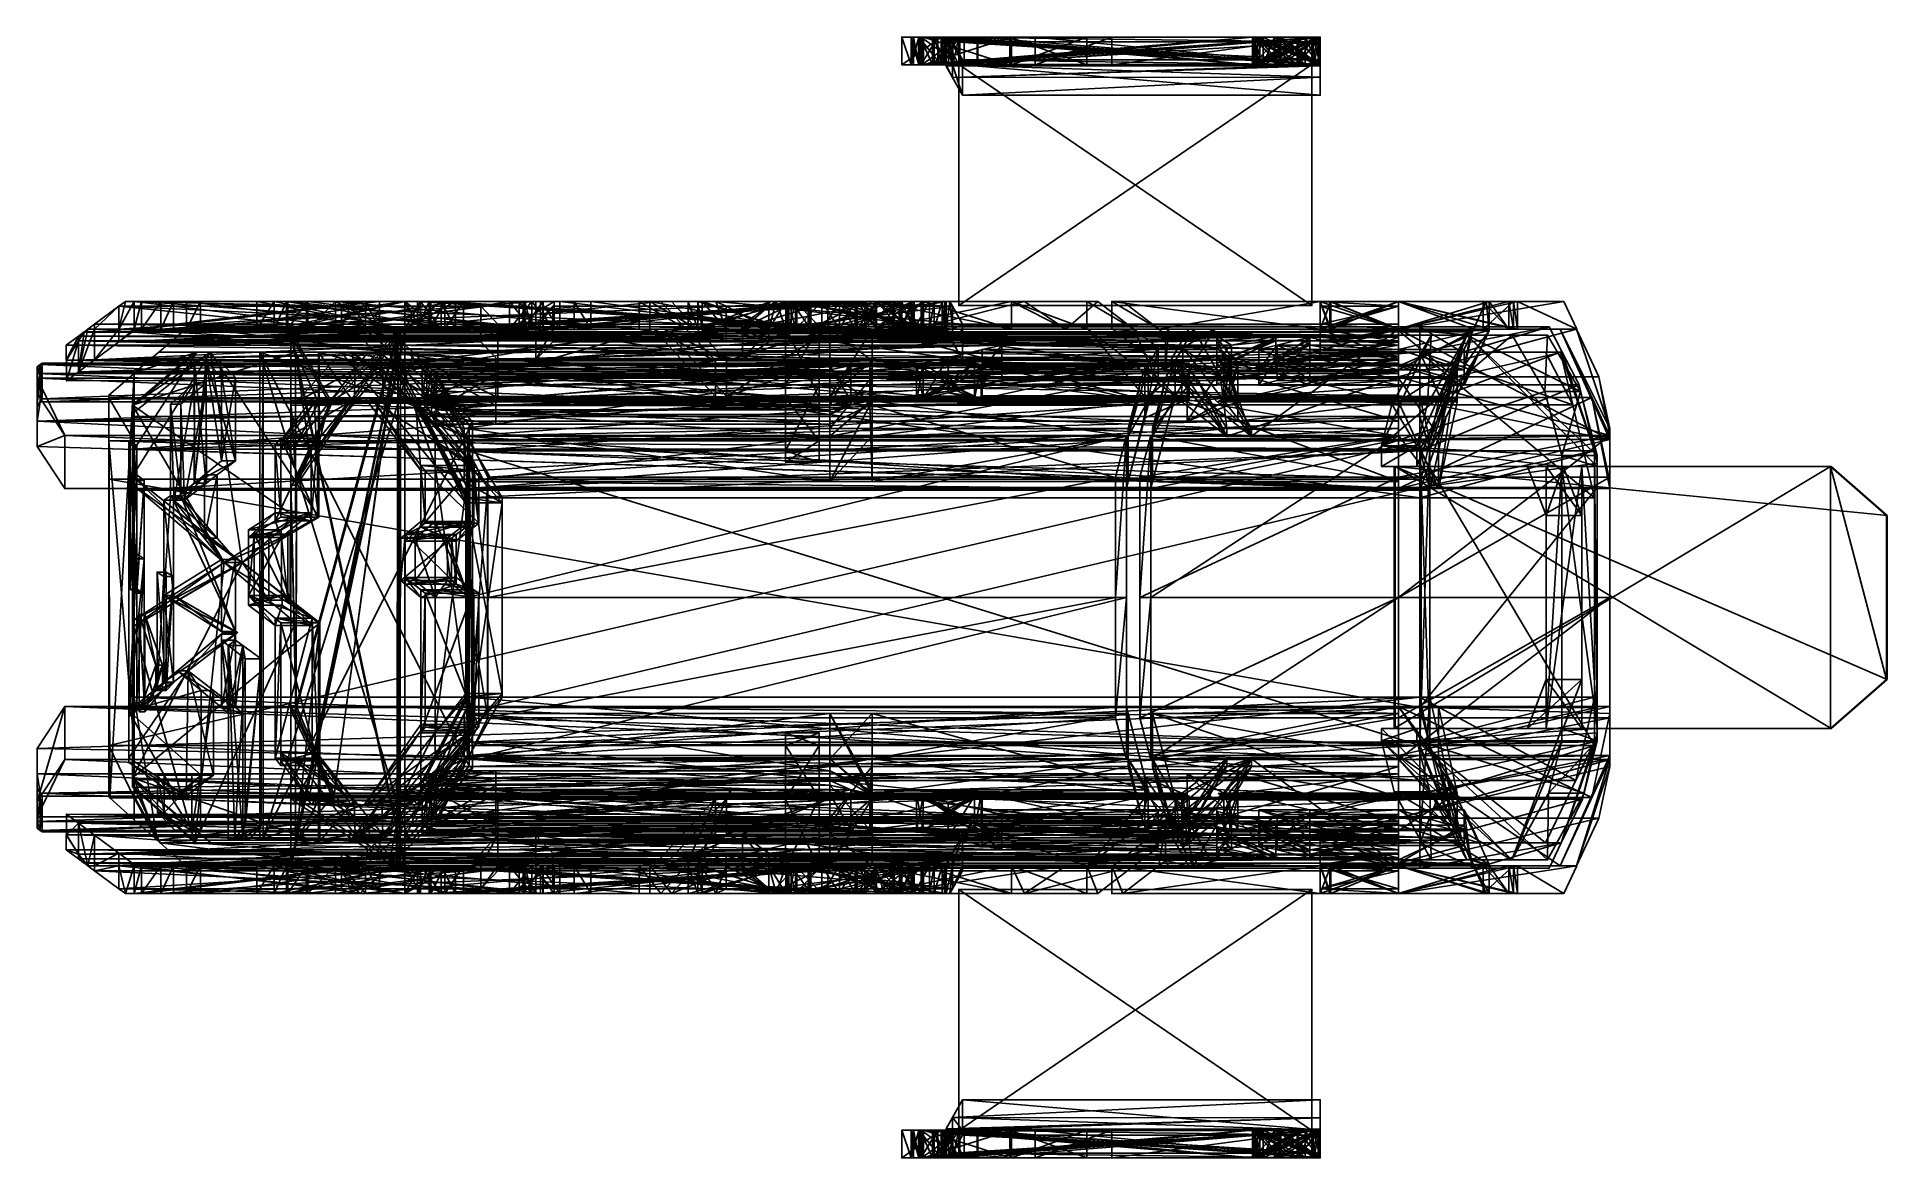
# Model space of a CAD drawing. Extents: x -474 to 401, y -269 to 261.
import ezdxf

# ---------------------------------------------------------------- set-up
doc = ezdxf.new("R2010")
doc.units = 0

msp = doc.modelspace()

# ---------------------------------------------------------------- meshes
at = {"layer": 'OBJECT000', "color": 50}
mesh = msp.add_polyface(dxfattribs=at)
corners = [(-269.533203, -83.603966, 114.258324), (-269.533203, 77.609169, 114.258324), (-268, 78.903183, 112.968819), (-268, -84.897476, 112.968819), (-368.524017, 112, -3.716199), (-368.524017, -118, -3.716199), (-367, -118, -5), (-367, 112, -5), (-298.391479, 112, 79.863235), (-298.395966, -118, 79.857895), (-295.777496, -118, 79.862061), (-295.772614, 112, 79.867897)]
mesh.append_faces([[corners[k] for k in face] for face in [(1, 3, 0), (5, 7, 4), (4, 9, 5), (6, 11, 7), (7, 8, 4), (5, 10, 6), (0, 10, 9), (2, 8, 11)]], dxfattribs={"vtx0": -1})
mesh.append_faces([[corners[k] for k in face] for face in [(4, 1, 0), (4, 0, 9), (6, 3, 2), (6, 2, 11)]], dxfattribs={"vtx0": -1, "vtx2": -1})
mesh.append_faces([[corners[k] for k in face] for face in [(1, 2, 3), (5, 6, 7), (4, 8, 1), (6, 10, 3), (7, 11, 8), (5, 9, 10), (0, 3, 10), (2, 1, 8)]], dxfattribs={"vtx2": -1})
at = {"layer": 'OBJECT001', "color": 50}
mesh = msp.add_polyface(dxfattribs=at)
corners = [(-440, -98, -90), (-440, -74, -106), (-440, 70, -106), (-440, 90.401382, -92.395264), (-440, 91.686531, -90.464722), (-428, 101.858612, -75.240005), (-428, 90.466736, -92.352829), (-428, 70, -106), (-428, -74, -106), (-439.601624, -98.762146, -89.491898), (-428, -98.764801, -89.490128), (-428, -109.091095, -74.723236)]
mesh.append_faces([[corners[k] for k in face] for face in [(9, 11, 10)]])
mesh.append_faces([[corners[k] for k in face] for face in [(1, 4, 0), (4, 6, 5), (3, 7, 6), (1, 10, 8), (9, 5, 11), (2, 8, 7), (6, 11, 5)]], dxfattribs={"vtx0": -1})
mesh.append_faces([[corners[k] for k in face] for face in [(1, 3, 4), (1, 9, 10), (9, 4, 5), (6, 8, 10), (6, 10, 11)]], dxfattribs={"vtx0": -1, "vtx2": -1})
mesh.append_faces([[corners[k] for k in face] for face in [(1, 2, 3), (4, 3, 6), (3, 2, 7), (1, 0, 9), (9, 0, 4), (2, 1, 8), (6, 7, 8)]], dxfattribs={"vtx2": -1})
at = {"layer": 'OBJECT002', "color": 50}
mesh = msp.add_polyface(dxfattribs=at)
corners = [(-351.280823, 51.132904, -106), (-354, 51.132904, -106), (-354, -55.190399, -106), (-351.373199, -55.190399, -106), (-354, 122, -30), (-303.262787, 122, -30), (-302, 122, -28), (-354, 122, -28), (-303.484497, -130, -30), (-354, -130, -30), (-354, -130, -28), (-302.223541, -130, -28), (-354, 88.917252, -80.402794), (-335.096222, 88.917252, -80.402794), (-354, -97.274185, -77.499252), (-333.428802, -97.274185, -77.499252)]
mesh.append_faces([[corners[k] for k in face] for face in [(1, 3, 0), (5, 7, 4), (9, 11, 8), (13, 4, 12), (12, 0, 13), (2, 15, 3), (14, 8, 15), (10, 6, 11), (5, 11, 6), (9, 7, 10)]], dxfattribs={"vtx0": -1})
mesh.append_faces([[corners[k] for k in face] for face in [(5, 0, 3), (5, 3, 15), (5, 15, 8), (5, 8, 11), (9, 2, 1), (9, 1, 12), (9, 12, 4), (9, 4, 7)]], dxfattribs={"vtx0": -1, "vtx2": -1})
mesh.append_faces([[corners[k] for k in face] for face in [(1, 2, 3), (5, 6, 7), (9, 10, 11), (13, 5, 4), (12, 1, 0), (2, 14, 15), (14, 9, 8), (10, 7, 6), (5, 13, 0), (9, 14, 2)]], dxfattribs={"vtx2": -1})
at = {"layer": 'OBJECT003', "color": 50}
mesh = msp.add_polyface(dxfattribs=at)
corners = [(-300, 122, 2), (-300, 122, -28), (-300, -130, -28), (-300, -130, 2), (-354, 122, -28), (-354, 122, 2), (-354, -130, -28), (-354, -130, 2)]
mesh.append_faces([[corners[k] for k in face] for face in [(1, 3, 0), (1, 5, 4), (2, 7, 3), (0, 7, 5), (2, 4, 6), (6, 5, 7)]], dxfattribs={"vtx0": -1})
mesh.append_faces([[corners[k] for k in face] for face in [(1, 2, 3), (1, 0, 5), (2, 6, 7), (0, 3, 7), (2, 1, 4), (6, 4, 5)]], dxfattribs={"vtx2": -1})
at = {"layer": 'OBJECT004', "color": 50}
mesh = msp.add_polyface(dxfattribs=at)
corners = [(-428.84375, -15.059774, -74.734955), (-428.84375, 49.407787, -74.734955), (-385.414459, 12.563031, -19.46497), (-428.84201, -18, -80.628288), (-428.84201, 53.337872, -80.628288), (-377.195526, 12.570835, -19.470829)]
mesh.append_faces([[corners[k] for k in face] for face in [(1, 2, 0), (4, 3, 5)]])
mesh.append_faces([[corners[k] for k in face] for face in [(4, 0, 3), (1, 5, 2), (3, 2, 5)]], dxfattribs={"vtx0": -1})
mesh.append_faces([[corners[k] for k in face] for face in [(4, 1, 0), (1, 4, 5), (3, 0, 2)]], dxfattribs={"vtx2": -1})
at = {"layer": 'OBJECT005', "color": 50}
mesh = msp.add_polyface(dxfattribs=at)
corners = [(-351.746613, 68, 23.375), (-351.746613, 88, 23.375), (-336.031616, 88, 43.375), (-323.925262, 88, 43.375), (-340.849274, 88, 23.375), (-340.848267, 68, 23.375)]
mesh.append_faces([[corners[k] for k in face] for face in [(1, 2, 0), (4, 5, 3)]])
mesh.append_faces([[corners[k] for k in face] for face in [(0, 4, 1), (1, 3, 2), (5, 2, 3)]], dxfattribs={"vtx0": -1})
mesh.append_faces([[corners[k] for k in face] for face in [(0, 5, 4), (1, 4, 3), (5, 0, 2)]], dxfattribs={"vtx2": -1})
at = {"layer": 'OBJECT006', "color": 50}
mesh = msp.add_polyface(dxfattribs=at)
corners = [(-336.031372, 88, 43.375301), (-351.746613, 88, 23.375), (-351.746613, 112, 23.375), (-330.077911, 112, 50.952103), (-323.459564, 104, 59.375053), (-340.839966, 112, 23.375), (-317.503876, 112, 50.952103), (-340.839203, 88, 23.375), (-323.914703, 88, 43.375301), (-310.37619, 104, 59.375053)]
mesh.append_faces([[corners[k] for k in face] for face in [(1, 4, 0), (2, 6, 3), (5, 9, 6), (2, 7, 5), (7, 0, 8), (4, 8, 0), (3, 9, 4)]], dxfattribs={"vtx0": -1})
mesh.append_faces([[corners[k] for k in face] for face in [(1, 3, 4), (5, 8, 9)]], dxfattribs={"vtx0": -1, "vtx2": -1})
mesh.append_faces([[corners[k] for k in face] for face in [(1, 2, 3), (2, 5, 6), (5, 7, 8), (2, 1, 7), (7, 1, 0), (4, 9, 8), (3, 6, 9)]], dxfattribs={"vtx2": -1})
at = {"layer": 'OBJECT007', "color": 50}
mesh = msp.add_polyface(dxfattribs=at)
corners = [(-310.223694, 88, 76.216209), (-336.029083, 88, 43.374996), (-323.456238, 104, 59.375305), (-310.380951, 104, 59.375309), (-323.918823, 88, 43.375004), (-296.129486, 88, 76.216209)]
mesh.append_faces([[corners[k] for k in face] for face in [(1, 2, 0), (4, 5, 3)]])
mesh.append_faces([[corners[k] for k in face] for face in [(4, 0, 5), (1, 3, 2), (2, 5, 0)]], dxfattribs={"vtx0": -1})
mesh.append_faces([[corners[k] for k in face] for face in [(4, 1, 0), (1, 4, 3), (2, 3, 5)]], dxfattribs={"vtx2": -1})
at = {"layer": 'OBJECT008', "color": 50}
mesh = msp.add_polyface(dxfattribs=at)
corners = [(-285.742188, 58.399502, 107.375), (-285.742188, 70.018021, 107.375), (-271.108185, 43.118023, 126), (-271.108185, 40.699501, 126), (-254.019012, 43.118023, 126), (-254.019012, 40.699501, 126), (-269.786041, 70.018967, 107.375), (-269.784607, 58.399502, 107.375)]
mesh.append_faces([[corners[k] for k in face] for face in [(1, 3, 0), (2, 5, 3), (2, 6, 4), (4, 7, 5), (1, 7, 6), (3, 7, 0)]], dxfattribs={"vtx0": -1})
mesh.append_faces([[corners[k] for k in face] for face in [(1, 2, 3), (2, 4, 5), (2, 1, 6), (4, 6, 7), (1, 0, 7), (3, 5, 7)]], dxfattribs={"vtx2": -1})
at = {"layer": 'OBJECT009', "color": 50}
mesh = msp.add_polyface(dxfattribs=at)
corners = [(-271.106415, 40.69931, 126), (-271.104401, -49.36977, 126), (-285.738403, -68, 107.375), (-285.741241, 58.399399, 107.375), (-254.017059, 40.699303, 126), (-254, -49.371387, 126), (-269.779907, 58.39941, 107.375), (-269.75592, -68, 107.375)]
mesh.append_faces([[corners[k] for k in face] for face in [(1, 3, 0), (0, 5, 1), (7, 4, 6), (1, 7, 2), (2, 6, 3), (3, 4, 0)]], dxfattribs={"vtx0": -1})
mesh.append_faces([[corners[k] for k in face] for face in [(1, 2, 3), (0, 4, 5), (7, 5, 4), (1, 5, 7), (2, 7, 6), (3, 6, 4)]], dxfattribs={"vtx2": -1})
at = {"layer": 'OBJECT010', "color": 50}
mesh = msp.add_polyface(dxfattribs=at)
corners = [(-271.112122, -49.370098, 126), (-271.112122, -51.128632, 126), (-285.746124, -79.068535, 107.375), (-285.746124, -68, 107.375), (-254, -51.128632, 126), (-254, -49.370098, 126), (-269.759003, -79.06881, 107.375), (-269.758209, -68, 107.375)]
mesh.append_faces([[corners[k] for k in face] for face in [(1, 3, 0), (1, 5, 4), (1, 6, 2), (4, 7, 6), (0, 7, 5), (2, 7, 3)]], dxfattribs={"vtx0": -1})
mesh.append_faces([[corners[k] for k in face] for face in [(1, 2, 3), (1, 0, 5), (1, 4, 6), (4, 5, 7), (0, 3, 7), (2, 6, 7)]], dxfattribs={"vtx2": -1})
at = {"layer": 'OBJECT011', "color": 50}
mesh = msp.add_polyface(dxfattribs=at)
corners = [(-323.46402, -116, 59.374672), (-336.037506, -100, 43.374332), (-310.89151, -100, 75.375008), (-296.84024, -100, 75.374992), (-323.918701, -100, 43.375046), (-310.378479, -116, 59.375019)]
mesh.append_faces([[corners[k] for k in face] for face in [(1, 2, 0), (4, 5, 3)]])
mesh.append_faces([[corners[k] for k in face] for face in [(4, 0, 5), (1, 3, 2), (5, 2, 3)]], dxfattribs={"vtx0": -1})
mesh.append_faces([[corners[k] for k in face] for face in [(4, 1, 0), (1, 4, 3), (5, 0, 2)]], dxfattribs={"vtx2": -1})
at = {"layer": 'OBJECT012', "color": 50}
mesh = msp.add_polyface(dxfattribs=at)
corners = [(-351.748627, -100, 23.375), (-351.748627, -80, 23.375), (-336.032562, -100, 43.375259), (-323.917938, -100, 43.374191), (-340.844971, -80, 23.375), (-340.84198, -100, 23.375)]
mesh.append_faces([[corners[k] for k in face] for face in [(1, 2, 0), (4, 5, 3)]])
mesh.append_faces([[corners[k] for k in face] for face in [(0, 4, 1), (1, 3, 2), (5, 2, 3)]], dxfattribs={"vtx0": -1})
mesh.append_faces([[corners[k] for k in face] for face in [(0, 5, 4), (1, 4, 3), (5, 0, 2)]], dxfattribs={"vtx2": -1})
at = {"layer": 'OBJECT013', "color": 50}
mesh = msp.add_polyface(dxfattribs=at)
corners = [(-330.080139, 112, 50.952995), (-325.2258, 112, 57.129333), (-320.338806, 107.978615, 63.350021), (-323.464569, 104, 59.375793), (-317.503143, 112, 50.952995), (-312.27774, 112, 57.130306), (-307.013458, 107.979439, 63.350842), (-310.37326, 104, 59.375793)]
mesh.append_faces([[corners[k] for k in face] for face in [(1, 3, 0), (0, 5, 1), (1, 6, 2), (5, 7, 6), (2, 7, 3), (4, 3, 7)]], dxfattribs={"vtx0": -1})
mesh.append_faces([[corners[k] for k in face] for face in [(1, 2, 3), (0, 4, 5), (1, 5, 6), (5, 4, 7), (2, 6, 7), (4, 0, 3)]], dxfattribs={"vtx2": -1})
at = {"layer": 'OBJECT014', "color": 50}
mesh = msp.add_polyface(dxfattribs=at)
corners = [(-326.60968, -120, 55.375), (-351.753693, -120, 23.375), (-351.753693, -100, 23.375), (-336.038696, -100, 43.375), (-323.466675, -116, 59.375), (-313.757111, -120, 55.375), (-340.838135, -120, 23.375), (-340.841248, -100, 23.375), (-310.372681, -116, 59.375), (-323.915588, -100, 43.375)]
mesh.append_faces([[corners[k] for k in face] for face in [(1, 4, 0), (6, 0, 5), (6, 9, 7), (1, 7, 2), (3, 8, 4), (2, 9, 3), (5, 4, 8)]], dxfattribs={"vtx0": -1})
mesh.append_faces([[corners[k] for k in face] for face in [(1, 3, 4), (6, 8, 9)]], dxfattribs={"vtx0": -1, "vtx2": -1})
mesh.append_faces([[corners[k] for k in face] for face in [(1, 2, 3), (6, 1, 0), (6, 5, 8), (1, 6, 7), (3, 9, 8), (2, 7, 9), (5, 0, 4)]], dxfattribs={"vtx2": -1})
at = {"layer": 'OBJECT015', "color": 50}
mesh = msp.add_polyface(dxfattribs=at)
corners = [(-322.331055, -117.440254, 60.818657), (-325.236145, -120, 57.122818), (-326.60965, -120, 55.375004), (-323.465424, -116, 59.374653), (-312.28064, -120, 57.121422), (-313.757996, -120, 55.375), (-309.151794, -117.439857, 60.818256), (-310.372559, -116, 59.374653)]
mesh.append_faces([[corners[k] for k in face] for face in [(1, 3, 0), (1, 5, 2), (4, 0, 6), (4, 7, 5), (3, 6, 0), (2, 7, 3)]], dxfattribs={"vtx0": -1})
mesh.append_faces([[corners[k] for k in face] for face in [(1, 2, 3), (1, 4, 5), (4, 1, 0), (4, 6, 7), (3, 7, 6), (2, 5, 7)]], dxfattribs={"vtx2": -1})
at = {"layer": 'OBJECT016', "color": 50}
mesh = msp.add_polyface(dxfattribs=at)
corners = [(-351.30896, 49.128696, -104), (-354, 49.128696, -104), (-354, -57.191696, -104), (-351.562897, -57.191696, -104), (-354, 120, -28), (-303.259247, 120, -28), (-302, 120, -26), (-354, 120, -26), (-303.859436, -132, -28), (-354, -132, -28), (-354, -132, -26), (-302.59903, -132, -26), (-354, 86.917915, -78.403534), (-335.092346, 86.917915, -78.403534), (-354, -99.258545, -75.51371), (-333.716522, -99.258545, -75.51371)]
mesh.append_faces([[corners[k] for k in face] for face in [(1, 3, 0), (5, 7, 4), (9, 11, 8), (13, 4, 12), (12, 0, 13), (2, 15, 3), (14, 8, 15), (10, 6, 11), (5, 11, 6), (9, 7, 10)]], dxfattribs={"vtx0": -1})
mesh.append_faces([[corners[k] for k in face] for face in [(5, 0, 3), (5, 3, 15), (5, 15, 8), (5, 8, 11), (9, 2, 1), (9, 1, 12), (9, 12, 4), (9, 4, 7)]], dxfattribs={"vtx0": -1, "vtx2": -1})
mesh.append_faces([[corners[k] for k in face] for face in [(1, 2, 3), (5, 6, 7), (9, 10, 11), (13, 5, 4), (12, 1, 0), (2, 14, 15), (14, 9, 8), (10, 7, 6), (5, 13, 0), (9, 14, 2)]], dxfattribs={"vtx2": -1})
at = {"layer": 'OBJECT017', "color": 50}
mesh = msp.add_polyface(dxfattribs=at)
corners = [(-300, 120, 4), (-300, 120, -26), (-300, -132, -26), (-300, -132, 4), (-354, 120, -26), (-354, 120, 4), (-354, -132, -26), (-354, -132, 4)]
mesh.append_faces([[corners[k] for k in face] for face in [(1, 3, 0), (1, 5, 4), (2, 7, 3), (0, 7, 5), (2, 4, 6), (6, 5, 7)]], dxfattribs={"vtx0": -1})
mesh.append_faces([[corners[k] for k in face] for face in [(1, 2, 3), (1, 0, 5), (2, 6, 7), (0, 3, 7), (2, 1, 4), (6, 4, 5)]], dxfattribs={"vtx2": -1})
at = {"layer": 'OBJECT018', "color": 50}
mesh = msp.add_polyface(dxfattribs=at)
corners = [(-351.754639, -120, 23.375), (-399.308441, -120, -37.143368), (-428.84375, -93.674255, -74.731705), (-428.84375, -15.057751, -74.734192), (-385.4263, 12.57037, -19.480757), (-351.752045, -16, 23.375), (-428.84201, -89.866928, -80.166847), (-428.84201, -89.18718, -80.626495), (-428.84201, -18, -80.626495), (-340.222443, -120, 23.375), (-391.788544, -120, -37.14156), (-428.452606, -89.864998, -80.169502), (-340.224487, -16, 23.375), (-376.744568, 12.577861, -19.483967)]
mesh.append_faces([[corners[k] for k in face] for face in [(6, 11, 7)]])
mesh.append_faces([[corners[k] for k in face] for face in [(1, 5, 0), (2, 8, 3), (10, 0, 9), (6, 10, 11), (7, 13, 8), (0, 12, 9), (4, 12, 5), (3, 13, 4)]], dxfattribs={"vtx0": -1})
mesh.append_faces([[corners[k] for k in face] for face in [(1, 3, 4), (1, 4, 5), (2, 7, 8), (6, 1, 10), (7, 10, 9), (7, 9, 12), (7, 12, 13)]], dxfattribs={"vtx0": -1, "vtx2": -1})
mesh.append_faces([[corners[k] for k in face] for face in [(1, 2, 3), (2, 6, 7), (10, 1, 0), (6, 2, 1), (7, 11, 10), (0, 5, 12), (4, 13, 12), (3, 8, 13)]], dxfattribs={"vtx2": -1})
at = {"layer": 'OBJECT019', "color": 50}
mesh = msp.add_polyface(dxfattribs=at)
corners = [(-364.326294, -5.331701, 7.375), (-385.427002, 12.569852, -19.479082), (-364.326294, 26, 7.375), (-354.182281, 26, 7.375), (-376.962402, 12.569041, -19.478724), (-354.180267, -5.331986, 7.375)]
mesh.append_faces([[corners[k] for k in face] for face in [(1, 2, 0), (4, 5, 3)]])
mesh.append_faces([[corners[k] for k in face] for face in [(4, 0, 5), (1, 3, 2), (2, 5, 0)]], dxfattribs={"vtx0": -1})
mesh.append_faces([[corners[k] for k in face] for face in [(4, 1, 0), (1, 4, 3), (2, 3, 5)]], dxfattribs={"vtx2": -1})
at = {"layer": 'OBJECT020', "color": 50}
mesh = msp.add_polyface(dxfattribs=at)
corners = [(-428.84375, 49.409103, -74.736496), (-428.84375, 86.920135, -74.736496), (-399.292999, 112, -37.128696), (-351.751526, 112, 23.375), (-351.751526, 34, 23.375), (-385.431091, 12.567581, -19.487337), (-428.84201, 53.337696, -80.621445), (-428.84201, 83, -80.623108), (-391.958771, 112, -37.148193), (-340.614014, 112, 23.375), (-376.977448, 12.570999, -19.480501), (-340.620026, 34, 23.375)]
mesh.append_faces([[corners[k] for k in face] for face in [(1, 5, 0), (7, 0, 6), (2, 9, 3), (1, 8, 2), (8, 11, 9), (3, 11, 4), (6, 5, 10), (4, 10, 5)]], dxfattribs={"vtx0": -1})
mesh.append_faces([[corners[k] for k in face] for face in [(1, 3, 4), (1, 4, 5), (8, 6, 10), (8, 10, 11)]], dxfattribs={"vtx0": -1, "vtx2": -1})
mesh.append_faces([[corners[k] for k in face] for face in [(1, 2, 3), (7, 1, 0), (2, 8, 9), (1, 7, 8), (8, 7, 6), (3, 9, 11), (6, 0, 5), (4, 11, 10)]], dxfattribs={"vtx2": -1})
at = {"layer": 'OBJECT021', "color": 50}
mesh = msp.add_polyface(dxfattribs=at)
corners = [(-320.340851, 107.979164, 63.347866), (-296.083954, 88, 94.217331), (-310.23172, 88, 76.213089), (-323.463501, 104, 59.374126), (-307.019745, 107.979202, 63.347893), (-280.895844, 88, 94.217407), (-310.380402, 104, 59.374123), (-296.129395, 88, 76.213089)]
mesh.append_faces([[corners[k] for k in face] for face in [(1, 3, 0), (0, 5, 1), (4, 7, 5), (1, 7, 2), (0, 6, 4), (6, 2, 7)]], dxfattribs={"vtx0": -1})
mesh.append_faces([[corners[k] for k in face] for face in [(1, 2, 3), (0, 4, 5), (4, 6, 7), (1, 5, 7), (0, 3, 6), (6, 3, 2)]], dxfattribs={"vtx2": -1})
at = {"layer": 'OBJECT022', "color": 50}
mesh = msp.add_polyface(dxfattribs=at)
corners = [(-310.226013, 88, 76.216202), (-296.074341, 88, 94.227203), (-295.069336, 87.17115, 95.505531), (-285.730652, 70.021912, 107.375), (-285.722137, 58.3993, 107.375), (-279.825806, 87.171387, 95.505447), (-269.778046, 70.022026, 107.375), (-280.908752, 88, 94.226334), (-269.780121, 58.3993, 107.375), (-296.15918, 88, 76.216202)]
mesh.append_faces([[corners[k] for k in face] for face in [(1, 4, 0), (2, 6, 3), (1, 5, 2), (6, 9, 8), (0, 7, 1), (3, 8, 4), (4, 9, 0)]], dxfattribs={"vtx0": -1})
mesh.append_faces([[corners[k] for k in face] for face in [(1, 3, 4), (6, 7, 9)]], dxfattribs={"vtx0": -1, "vtx2": -1})
mesh.append_faces([[corners[k] for k in face] for face in [(1, 2, 3), (2, 5, 6), (1, 7, 5), (6, 5, 7), (0, 9, 7), (3, 6, 8), (4, 8, 9)]], dxfattribs={"vtx2": -1})
at = {"layer": 'OBJECT023', "color": 50}
mesh = msp.add_polyface(dxfattribs=at)
corners = [(-285.747162, 32, 107.375), (-285.747162, -4, 107.375), (-295.175171, 4, 95.375), (-295.175171, 24, 95.375), (-279.914032, 4, 95.375), (-269.757019, -4, 107.375), (-269.764038, 32, 107.375), (-279.917938, 24, 95.375)]
mesh.append_faces([[corners[k] for k in face] for face in [(1, 3, 0), (5, 7, 4), (0, 5, 1), (4, 1, 5), (3, 6, 0), (2, 7, 3)]], dxfattribs={"vtx0": -1})
mesh.append_faces([[corners[k] for k in face] for face in [(1, 2, 3), (5, 6, 7), (0, 6, 5), (4, 2, 1), (3, 7, 6), (2, 4, 7)]], dxfattribs={"vtx2": -1})
at = {"layer": 'OBJECT024', "color": 50}
mesh = msp.add_polyface(dxfattribs=at)
corners = [(-291.72113, -90.475105, 99.76947), (-302.528473, -100, 86.015427), (-310.890656, -100, 75.375), (-285.748291, -68, 107.375), (-285.746185, -79.060356, 107.375), (-276.190918, -90.471077, 99.772736), (-287.82486, -100, 86.012878), (-269.777252, -79.061531, 107.375), (-296.837128, -100, 75.375), (-269.80365, -68, 107.375)]
mesh.append_faces([[corners[k] for k in face] for face in [(1, 4, 0), (0, 6, 1), (0, 7, 5), (6, 9, 8), (1, 8, 2), (2, 9, 3), (4, 9, 7)]], dxfattribs={"vtx0": -1})
mesh.append_faces([[corners[k] for k in face] for face in [(1, 3, 4), (6, 7, 9)]], dxfattribs={"vtx0": -1, "vtx2": -1})
mesh.append_faces([[corners[k] for k in face] for face in [(1, 2, 3), (0, 5, 6), (0, 4, 7), (6, 5, 7), (1, 6, 8), (2, 8, 9), (4, 3, 9)]], dxfattribs={"vtx2": -1})
at = {"layer": 'OBJECT025', "color": 50}
mesh = msp.add_polyface(dxfattribs=at)
corners = [(-302.533142, -100, 86.013718), (-322.330719, -117.440071, 60.818077), (-323.46402, -116, 59.376156), (-310.892395, -100, 75.376404), (-287.83371, -100, 86.014587), (-309.15451, -117.44043, 60.818428), (-310.376617, -116, 59.376156), (-296.837494, -100, 75.376404)]
mesh.append_faces([[corners[k] for k in face] for face in [(1, 3, 0), (5, 0, 4), (5, 7, 6), (1, 6, 2), (3, 4, 0), (2, 7, 3)]], dxfattribs={"vtx0": -1})
mesh.append_faces([[corners[k] for k in face] for face in [(1, 2, 3), (5, 1, 0), (5, 4, 7), (1, 5, 6), (3, 7, 4), (2, 6, 7)]], dxfattribs={"vtx2": -1})
at = {"layer": 'OBJECT026', "color": 50}
mesh = msp.add_polyface(dxfattribs=at)
corners = [(-373.181885, -118, -7.609361), (-380.404114, -118, -7.609361), (-375.603424, -112, -1.61301), (-368, -112, -1.61301), (-376.638733, -26.748806, -11.613), (-383.484528, -26.748806, -11.613), (-383.604553, -118, -11.613), (-376.638733, -118, -11.613), (-368, -33, -1.61301), (-375.498413, -33, -1.61301)]
mesh.append_faces([[corners[k] for k in face] for face in [(1, 3, 0), (5, 7, 4), (4, 9, 5), (2, 8, 3), (6, 0, 7), (1, 9, 2), (7, 8, 4)]], dxfattribs={"vtx0": -1})
mesh.append_faces([[corners[k] for k in face] for face in [(1, 5, 9), (7, 3, 8)]], dxfattribs={"vtx0": -1, "vtx2": -1})
mesh.append_faces([[corners[k] for k in face] for face in [(1, 2, 3), (5, 6, 7), (4, 8, 9), (2, 9, 8), (6, 1, 0), (1, 6, 5), (7, 0, 3)]], dxfattribs={"vtx2": -1})
at = {"layer": 'OBJECT027', "color": 50}
mesh = msp.add_polyface(dxfattribs=at)
corners = [(-380.091736, 60.671558, -15.613), (-386.770996, 60.671558, -15.613), (-386.798492, 100, -15.613), (-380.091736, 100, -15.613), (-393.908997, 50, -31.613001), (-399.557129, 50, -31.613001), (-394, 108, -24.609837), (-387.861206, 108, -24.609837), (-399.597168, 108, -31.613001), (-393.908997, 108, -31.613001)]
mesh.append_faces([[corners[k] for k in face] for face in [(1, 3, 0), (5, 0, 4), (7, 2, 6), (9, 6, 8), (8, 4, 9), (6, 5, 8), (0, 9, 4)]], dxfattribs={"vtx0": -1})
mesh.append_faces([[corners[k] for k in face] for face in [(6, 1, 5), (0, 7, 9)]], dxfattribs={"vtx0": -1, "vtx2": -1})
mesh.append_faces([[corners[k] for k in face] for face in [(1, 2, 3), (5, 1, 0), (7, 3, 2), (9, 7, 6), (8, 5, 4), (6, 2, 1), (0, 3, 7)]], dxfattribs={"vtx2": -1})
at = {"layer": 'OBJECT028', "color": 50}
mesh = msp.add_polyface(dxfattribs=at)
corners = [(-406, 44, -45.612999), (-410.797485, 44, -45.612999), (-409.196869, 42, -43.611225), (-404.269562, 42, -43.611225), (-399.598145, 50, -31.613001), (-393.906006, 50, -31.613001), (-399.578125, 97.428192, -31.613001), (-393.925934, 97.428192, -31.613001), (-410.777496, 87.428215, -45.612999), (-406.01825, 87.428215, -45.612999)]
mesh.append_faces([[corners[k] for k in face] for face in [(1, 3, 0), (2, 5, 3), (4, 7, 5), (9, 6, 8), (8, 0, 9), (2, 6, 4), (3, 9, 0)]], dxfattribs={"vtx0": -1})
mesh.append_faces([[corners[k] for k in face] for face in [(2, 8, 6), (3, 7, 9)]], dxfattribs={"vtx0": -1, "vtx2": -1})
mesh.append_faces([[corners[k] for k in face] for face in [(1, 2, 3), (2, 4, 5), (4, 6, 7), (9, 7, 6), (8, 1, 0), (2, 1, 8), (3, 5, 7)]], dxfattribs={"vtx2": -1})
at = {"layer": 'OBJECT029', "color": 50}
mesh = msp.add_polyface(dxfattribs=at)
corners = [(-404.271179, 42, -43.609718), (-409.199615, 42, -43.609718), (-394.802521, 24, -25.613001), (-388.727997, 24, -25.613001), (-388.727997, 54, -25.613001), (-394.802521, 54, -25.613001)]
mesh.append_faces([[corners[k] for k in face] for face in [(1, 5, 2), (0, 3, 4)]])
mesh.append_faces([[corners[k] for k in face] for face in [(1, 3, 0), (0, 5, 1), (2, 4, 3)]], dxfattribs={"vtx0": -1})
mesh.append_faces([[corners[k] for k in face] for face in [(1, 2, 3), (0, 4, 5), (2, 5, 4)]], dxfattribs={"vtx2": -1})
at = {"layer": 'OBJECT030', "color": 50}
mesh = msp.add_polyface(dxfattribs=at)
corners = [(-409.455994, -3, -49.612999), (-414, -3, -49.612999), (-386.800537, -20, -15.613281), (-380.092957, -20, -15.613281), (-386.800537, 14, -15.613), (-380.092712, 14, -15.613), (-410.797668, 44, -45.612572), (-406, 44, -45.612572), (-409.455994, 42, -49.612999), (-414, 42, -49.612999)]
mesh.append_faces([[corners[k] for k in face] for face in [(1, 3, 0), (2, 5, 3), (4, 7, 5), (9, 0, 8), (8, 6, 9), (1, 4, 2), (3, 8, 0)]], dxfattribs={"vtx0": -1})
mesh.append_faces([[corners[k] for k in face] for face in [(1, 6, 4), (3, 7, 8)]], dxfattribs={"vtx0": -1, "vtx2": -1})
mesh.append_faces([[corners[k] for k in face] for face in [(1, 2, 3), (2, 4, 5), (4, 6, 7), (9, 1, 0), (8, 7, 6), (1, 9, 6), (3, 5, 7)]], dxfattribs={"vtx2": -1})
at = {"layer": 'OBJECT031', "color": 50}
mesh = msp.add_polyface(dxfattribs=at)
corners = [(-409.458038, -44, -49.612999), (-414, -44, -49.612999), (-385.880463, -20.558424, -14.462675), (-379.10083, -20.558424, -14.462675), (-414, -3, -49.612999), (-409.458038, -3, -49.612999)]
mesh.append_faces([[corners[k] for k in face] for face in [(1, 4, 2), (3, 5, 0)]])
mesh.append_faces([[corners[k] for k in face] for face in [(1, 3, 0), (5, 2, 4), (4, 0, 5)]], dxfattribs={"vtx0": -1})
mesh.append_faces([[corners[k] for k in face] for face in [(1, 2, 3), (5, 3, 2), (4, 1, 0)]], dxfattribs={"vtx2": -1})
at = {"layer": 'OBJECT032', "color": 50}
mesh = msp.add_polyface(dxfattribs=at)
corners = [(-407.606262, -38.670052, -41.613018), (-402.542511, -38.670052, -41.613018), (-380.087982, -21.330193, -15.613281), (-386.805969, -21.330193, -15.613281), (-380.087738, -56, -15.613), (-386.805969, -56, -15.613)]
mesh.append_faces([[corners[k] for k in face] for face in [(3, 5, 0), (1, 4, 2)]])
mesh.append_faces([[corners[k] for k in face] for face in [(1, 3, 0), (5, 2, 4), (0, 4, 1)]], dxfattribs={"vtx0": -1})
mesh.append_faces([[corners[k] for k in face] for face in [(1, 2, 3), (5, 3, 2), (0, 5, 4)]], dxfattribs={"vtx2": -1})
at = {"layer": 'OBJECT033', "color": 50}
mesh = msp.add_polyface(dxfattribs=at)
corners = [(-430.515991, -60.250114, -74), (-430.515991, -57.757328, -70.252884), (-430.515991, -81.953163, -70.252884), (-430.515991, -79.780396, -74), (-402.544342, -38.66909, -41.613228), (-407.597137, -38.67197, -41.60796), (-390.453003, -48, -27.613001), (-396.399719, -48, -27.613001), (-390.453644, -88, -27.613001), (-396.399719, -88, -27.613001), (-403.413513, -98, -42.618511), (-408.400482, -98, -42.612034)]
mesh.append_faces([[corners[k] for k in face] for face in [(1, 3, 0), (0, 5, 1), (4, 7, 5), (6, 9, 7), (11, 8, 10), (2, 10, 3), (1, 11, 2), (4, 8, 6)]], dxfattribs={"vtx0": -1})
mesh.append_faces([[corners[k] for k in face] for face in [(1, 7, 9), (1, 9, 11), (4, 3, 10), (4, 10, 8)]], dxfattribs={"vtx0": -1, "vtx2": -1})
mesh.append_faces([[corners[k] for k in face] for face in [(1, 2, 3), (0, 4, 5), (4, 6, 7), (6, 8, 9), (11, 9, 8), (2, 11, 10), (1, 5, 7), (4, 0, 3)]], dxfattribs={"vtx2": -1})
at = {"layer": 'OBJECT034', "color": 50}
mesh = msp.add_polyface(dxfattribs=at)
corners = [(-396.632721, -114, -34.765518), (-400.756012, -114, -33.05859), (-400.756287, -88, -33.058277), (-396.632874, -88, -34.765255), (-405.236389, -114, -44.727924), (-408.881561, -114, -43.216026), (-413.843262, -88, -54.693638), (-417.012543, -88, -53.381107), (-417.011871, -105.680672, -53.38129), (-413.843018, -105.681892, -54.693645)]
mesh.append_faces([[corners[k] for k in face] for face in [(1, 3, 0), (5, 0, 4), (7, 9, 6), (4, 8, 5), (6, 2, 7), (1, 7, 2), (9, 3, 6)]], dxfattribs={"vtx0": -1})
mesh.append_faces([[corners[k] for k in face] for face in [(1, 8, 7), (9, 0, 3)]], dxfattribs={"vtx0": -1, "vtx2": -1})
mesh.append_faces([[corners[k] for k in face] for face in [(1, 2, 3), (5, 1, 0), (7, 8, 9), (4, 9, 8), (6, 3, 2), (1, 5, 8), (9, 4, 0)]], dxfattribs={"vtx2": -1})
at = {"layer": 'OBJECT035', "color": 50}
mesh = msp.add_polyface(dxfattribs=at)
corners = [(-430.515991, -57.251568, -70.257019), (-430.515991, -60.100853, -74), (-430.515991, 19.080849, -74), (-430.515991, 16.951456, -70.257019), (-426.799988, -53.721611, -65.612999), (-423.274994, -53.725857, -65.612999), (-423.274994, 14.2997, -65.612999), (-426.799988, 14.303891, -65.612999)]
mesh.append_faces([[corners[k] for k in face] for face in [(1, 3, 0), (0, 5, 1), (2, 7, 3), (4, 6, 5), (0, 7, 4), (1, 6, 2)]], dxfattribs={"vtx0": -1})
mesh.append_faces([[corners[k] for k in face] for face in [(1, 2, 3), (0, 4, 5), (2, 6, 7), (4, 7, 6), (0, 3, 7), (1, 5, 6)]], dxfattribs={"vtx2": -1})
at = {"layer": 'OBJECT036', "color": 50}
mesh = msp.add_polyface(dxfattribs=at)
corners = [(-423, -58, -65.294319), (-425.729584, -58, -64.272911), (-417.841614, -47.801498, -54.415424), (-414.638214, -47.800869, -55.613823), (-423, -12, -65.294495), (-425.730621, -12, -64.272751), (-414.63797, -36, -55.613533), (-417.840668, -36, -54.415398)]
mesh.append_faces([[corners[k] for k in face] for face in [(1, 3, 0), (5, 0, 4), (7, 4, 6), (2, 6, 3), (1, 7, 2), (0, 6, 4)]], dxfattribs={"vtx0": -1})
mesh.append_faces([[corners[k] for k in face] for face in [(1, 2, 3), (5, 1, 0), (7, 5, 4), (2, 7, 6), (1, 5, 7), (0, 3, 6)]], dxfattribs={"vtx2": -1})
at = {"layer": 'OBJECT037', "color": 50}
mesh = msp.add_polyface(dxfattribs=at)
corners = [(-412.908997, -48, -53.612999), (-417.203522, -48, -53.612999), (-414, -44.38372, -49.613281), (-409.455963, -44.38372, -49.613281), (-414, 6, -49.612999), (-409.455719, 6, -49.612999), (-412.908997, 8, -53.612999), (-417.201019, 8, -53.612999)]
mesh.append_faces([[corners[k] for k in face] for face in [(1, 3, 0), (2, 5, 3), (7, 0, 6), (6, 4, 7), (1, 4, 2), (0, 5, 6)]], dxfattribs={"vtx0": -1})
mesh.append_faces([[corners[k] for k in face] for face in [(1, 2, 3), (2, 4, 5), (7, 1, 0), (6, 5, 4), (1, 7, 4), (0, 3, 5)]], dxfattribs={"vtx2": -1})
at = {"layer": 'OBJECT038', "color": 50}
mesh = msp.add_polyface(dxfattribs=at)
corners = [(-426.727997, 0, -69.613281), (-430, 0, -69.613281), (-426.803497, -2, -65.612999), (-423.272003, -2, -65.612999), (-426.727753, 54, -69.612999), (-430, 54, -69.612999), (-423.272003, 51.329651, -65.612999), (-426.803497, 51.329651, -65.612999)]
mesh.append_faces([[corners[k] for k in face] for face in [(1, 3, 0), (5, 0, 4), (4, 7, 5), (2, 6, 3), (1, 7, 2), (0, 6, 4)]], dxfattribs={"vtx0": -1})
mesh.append_faces([[corners[k] for k in face] for face in [(1, 2, 3), (5, 1, 0), (4, 6, 7), (2, 7, 6), (1, 5, 7), (0, 3, 6)]], dxfattribs={"vtx2": -1})
at = {"layer": 'OBJECT039', "color": 50}
mesh = msp.add_polyface(dxfattribs=at)
corners = [(-430.515991, 7.318295, -70.256203), (-430.515991, 9.187683, -74), (-430.515991, 69.460358, -74), (-430.515991, 68.210762, -70.256203), (-430, 7, -69.613007), (-426.727997, 7.010069, -69.613007), (-426.727997, 68.081268, -69.613007), (-430, 68, -69.613007)]
mesh.append_faces([[corners[k] for k in face] for face in [(1, 3, 0), (0, 5, 1), (2, 7, 3), (4, 6, 5), (0, 7, 4), (2, 5, 6)]], dxfattribs={"vtx0": -1})
mesh.append_faces([[corners[k] for k in face] for face in [(1, 2, 3), (0, 4, 5), (2, 6, 7), (4, 7, 6), (0, 3, 7), (2, 1, 5)]], dxfattribs={"vtx2": -1})
at = {"layer": 'OBJECT040', "color": 50}
mesh = msp.add_polyface(dxfattribs=at)
corners = [(-376.637726, -58.660797, -11.613), (-383.599365, -58.660797, -11.613), (-383.599365, -26.747238, -11.613), (-376.637726, -26.747238, -11.613), (-380.090973, -24.248251, -15.613), (-386.798126, -24.248251, -15.613), (-386.798126, -56, -15.613), (-380.090973, -56, -15.613)]
mesh.append_faces([[corners[k] for k in face] for face in [(1, 3, 0), (5, 7, 4), (4, 2, 5), (6, 0, 7), (5, 1, 6), (7, 3, 4)]], dxfattribs={"vtx0": -1})
mesh.append_faces([[corners[k] for k in face] for face in [(1, 2, 3), (5, 6, 7), (4, 3, 2), (6, 1, 0), (5, 2, 1), (7, 0, 3)]], dxfattribs={"vtx2": -1})
at = {"layer": 'OBJECT041', "color": 50}
mesh = msp.add_polyface(dxfattribs=at)
corners = [(-319.254395, -102, 75.946808), (-317.676392, -100, 77.941811), (-314.816864, -100, 81.557831), (-316.350555, -102, 79.618866), (-292.445862, -100, 74.873657), (-295.651245, -100, 71.359505), (-297.417389, -102, 69.420731), (-294.162354, -102, 72.989311)]
mesh.append_faces([[corners[k] for k in face] for face in [(1, 3, 0), (5, 7, 4), (1, 4, 2), (0, 5, 1), (7, 2, 4), (6, 3, 7)]], dxfattribs={"vtx0": -1})
mesh.append_faces([[corners[k] for k in face] for face in [(1, 2, 3), (5, 6, 7), (1, 5, 4), (0, 6, 5), (7, 3, 2), (6, 0, 3)]], dxfattribs={"vtx2": -1})
at = {"layer": 'OBJECT042', "color": 50}
mesh = msp.add_polyface(dxfattribs=at)
corners = [(-345.59491, -100, 42.660187), (-342.932648, -100, 46.026287), (-341.354645, -102, 48.021278), (-344.017059, -102, 44.654999), (-322.153168, -102, 42.283646), (-323.921204, -100, 40.345425), (-326.904114, -100, 37.074417), (-325.13623, -102, 39.012466)]
mesh.append_faces([[corners[k] for k in face] for face in [(1, 3, 0), (5, 7, 4), (1, 4, 2), (0, 5, 1), (7, 2, 4), (6, 3, 7)]], dxfattribs={"vtx0": -1})
mesh.append_faces([[corners[k] for k in face] for face in [(1, 2, 3), (5, 6, 7), (1, 5, 4), (0, 6, 5), (7, 3, 2), (6, 0, 3)]], dxfattribs={"vtx2": -1})
at = {"layer": 'OBJECT043', "color": 50}
mesh = msp.add_polyface(dxfattribs=at)
corners = [(-341.344543, 90, 48.016319), (-342.922516, 88, 46.021839), (-345.584564, 88, 42.653568), (-344, 90, 44.651299), (-326.914063, 88, 37.07412), (-323.930725, 88, 40.346615), (-322.16394, 90, 42.284679), (-325.144409, 90, 39.015335)]
mesh.append_faces([[corners[k] for k in face] for face in [(1, 3, 0), (5, 7, 4), (4, 1, 5), (5, 0, 6), (3, 6, 0), (2, 7, 3)]], dxfattribs={"vtx0": -1})
mesh.append_faces([[corners[k] for k in face] for face in [(1, 2, 3), (5, 6, 7), (4, 2, 1), (5, 1, 0), (3, 7, 6), (2, 4, 7)]], dxfattribs={"vtx2": -1})
at = {"layer": 'OBJECT044', "color": 50}
mesh = msp.add_polyface(dxfattribs=at)
corners = [(-317.011017, 87.910156, 78.777916), (-342.922119, 87.910156, 46.017719), (-341.34317, 90, 48.013355), (-318.671417, 90, 76.677925), (-322.166504, 90, 42.283077), (-323.933594, 87.910156, 40.343662), (-294.914124, 87.910156, 72.174583), (-296.775024, 90, 70.134506)]
mesh.append_faces([[corners[k] for k in face] for face in [(1, 3, 0), (5, 7, 4), (5, 0, 6), (1, 4, 2), (3, 6, 0), (2, 7, 3)]], dxfattribs={"vtx0": -1})
mesh.append_faces([[corners[k] for k in face] for face in [(1, 2, 3), (5, 6, 7), (5, 1, 0), (1, 5, 4), (3, 7, 6), (2, 4, 7)]], dxfattribs={"vtx2": -1})
at = {"layer": 'OBJECT045', "color": 50}
mesh = msp.add_polyface(dxfattribs=at)
corners = [(-358.692566, 66.35244, 26.068071), (-358.692566, 69.989639, 26.068071), (-345.575531, 87.910156, 42.653431), (-342.913727, 87.910156, 46.019032), (-323.941956, 87.910156, 40.349861), (-326.923004, 87.910156, 37.079411), (-341.61499, 69.989723, 20.9648), (-341.61554, 66.352333, 20.964962)]
mesh.append_faces([[corners[k] for k in face] for face in [(1, 3, 0), (5, 7, 4), (0, 6, 1), (2, 4, 3), (7, 3, 4), (1, 5, 2)]], dxfattribs={"vtx0": -1})
mesh.append_faces([[corners[k] for k in face] for face in [(1, 2, 3), (5, 6, 7), (0, 7, 6), (2, 5, 4), (7, 0, 3), (1, 6, 5)]], dxfattribs={"vtx2": -1})
at = {"layer": 'OBJECT046', "color": 50}
mesh = msp.add_polyface(dxfattribs=at)
corners = [(-358.704193, 71.368469, 27), (-358.704193, 34, 27), (-361.365692, 32.309452, 23.503006), (-361.365692, 68, 23.503006), (-344.242401, 68, 18.188417), (-344.242401, 32.309929, 18.188417), (-341.249512, 34, 21.58115), (-341.249512, 71.367729, 21.58115)]
mesh.append_faces([[corners[k] for k in face] for face in [(1, 3, 0), (5, 7, 4), (0, 6, 1), (5, 1, 6), (2, 4, 3), (3, 7, 0)]], dxfattribs={"vtx0": -1})
mesh.append_faces([[corners[k] for k in face] for face in [(1, 2, 3), (5, 6, 7), (0, 7, 6), (5, 2, 1), (2, 5, 4), (3, 4, 7)]], dxfattribs={"vtx2": -1})
at = {"layer": 'OBJECT047', "color": 50}
mesh = msp.add_polyface(dxfattribs=at)
corners = [(-361.364532, -13.749724, 23.502153), (-358.701477, -16, 27), (-358.704468, -83.380142, 27), (-361.367371, -80, 23.502296), (-343.863892, -80, 18.070475), (-340.857544, -83.379066, 21.459858), (-340.856842, -16, 21.460564), (-343.863342, -13.748005, 18.071035)]
mesh.append_faces([[corners[k] for k in face] for face in [(1, 3, 0), (5, 7, 4), (1, 5, 2), (0, 6, 1), (4, 2, 5), (3, 7, 0)]], dxfattribs={"vtx0": -1})
mesh.append_faces([[corners[k] for k in face] for face in [(1, 2, 3), (5, 6, 7), (1, 6, 5), (0, 7, 6), (4, 3, 2), (3, 4, 7)]], dxfattribs={"vtx2": -1})
at = {"layer": 'OBJECT048', "color": 50}
mesh = msp.add_polyface(dxfattribs=at)
corners = [(-358.703583, -81.240005, 26.071768), (-358.703583, -77.460625, 26.071768), (-342.923523, -99.879997, 46.024273), (-345.588379, -99.879997, 42.654785), (-323.91217, -99.879997, 40.347004), (-341.600281, -77.456932, 20.960579), (-341.599335, -81.23951, 20.960299), (-326.90036, -99.879997, 37.070606)]
mesh.append_faces([[corners[k] for k in face] for face in [(1, 3, 0), (5, 7, 4), (0, 5, 1), (1, 4, 2), (7, 2, 4), (6, 3, 7)]], dxfattribs={"vtx0": -1})
mesh.append_faces([[corners[k] for k in face] for face in [(1, 2, 3), (5, 6, 7), (0, 6, 5), (1, 5, 4), (7, 3, 2), (6, 0, 3)]], dxfattribs={"vtx2": -1})
at = {"layer": 'OBJECT049', "color": 50}
mesh = msp.add_polyface(dxfattribs=at)
corners = [(-341.340332, -102, 48.012875), (-342.918274, -99.87999, 46.018169), (-317.668396, -99.87999, 77.942818), (-319.246277, -102, 75.947487), (-295.647247, -99.87999, 71.362282), (-323.929504, -99.87999, 40.344902), (-322.162506, -102, 42.283112), (-297.415131, -102, 69.423737)]
mesh.append_faces([[corners[k] for k in face] for face in [(1, 3, 0), (5, 7, 4), (5, 0, 6), (1, 4, 2), (7, 2, 4), (6, 3, 7)]], dxfattribs={"vtx0": -1})
mesh.append_faces([[corners[k] for k in face] for face in [(1, 2, 3), (5, 6, 7), (5, 1, 0), (1, 5, 4), (7, 3, 2), (6, 0, 3)]], dxfattribs={"vtx2": -1})
at = {"layer": 'OBJECT050', "color": 50}
mesh = msp.add_polyface(dxfattribs=at)
corners = [(-290.343781, -65.375244, 112), (-292.414795, -68, 109.34491), (-292.415985, -0.381121, 109.345673), (-290.34552, -2, 112), (-267.37796, -0.381108, 101.772736), (-267.357574, -68, 101.766174), (-265.038666, -65.37899, 104.342064), (-265.058472, -2, 104.34745)]
mesh.append_faces([[corners[k] for k in face] for face in [(1, 3, 0), (5, 7, 4), (5, 0, 6), (1, 4, 2), (3, 6, 0), (2, 7, 3)]], dxfattribs={"vtx0": -1})
mesh.append_faces([[corners[k] for k in face] for face in [(1, 2, 3), (5, 6, 7), (5, 1, 0), (1, 5, 4), (3, 7, 6), (2, 4, 7)]], dxfattribs={"vtx2": -1})
at = {"layer": 'OBJECT051', "color": 50}
mesh = msp.add_polyface(dxfattribs=at)
corners = [(-292.413757, 29.267668, 109.344322), (-292.415741, 58.397884, 109.344315), (-290.344391, 55.908138, 112), (-290.342651, 31.140762, 112), (-265.076813, 55.917908, 104.35125), (-267.394806, 58.402546, 101.777359), (-267.385895, 29.2672, 101.775269), (-265.069153, 31.136465, 104.349541)]
mesh.append_faces([[corners[k] for k in face] for face in [(1, 3, 0), (5, 7, 4), (0, 5, 1), (1, 4, 2), (2, 7, 3), (6, 3, 7)]], dxfattribs={"vtx0": -1})
mesh.append_faces([[corners[k] for k in face] for face in [(1, 2, 3), (5, 6, 7), (0, 6, 5), (1, 5, 4), (2, 4, 7), (6, 0, 3)]], dxfattribs={"vtx2": -1})
at = {"layer": 'OBJECT052', "color": 50}
mesh = msp.add_polyface(dxfattribs=at)
corners = [(-299.818665, 22.568481, 99.881493), (-299.818665, 25.751278, 99.881493), (-292.423126, 32, 109.346733), (-292.423126, 29.268724, 109.346733), (-267.384186, 29.26852, 101.774048), (-267.384186, 32, 101.774048), (-275.668976, 25.75165, 92.578293), (-275.668976, 22.568596, 92.578293)]
mesh.append_faces([[corners[k] for k in face] for face in [(1, 3, 0), (5, 7, 4), (2, 4, 3), (1, 5, 2), (0, 6, 1), (7, 3, 4)]], dxfattribs={"vtx0": -1})
mesh.append_faces([[corners[k] for k in face] for face in [(1, 2, 3), (5, 6, 7), (2, 5, 4), (1, 6, 5), (0, 7, 6), (7, 0, 3)]], dxfattribs={"vtx2": -1})
at = {"layer": 'OBJECT053', "color": 50}
mesh = msp.add_polyface(dxfattribs=at)
corners = [(-299.823364, 2.251481, 99.883018), (-301.894135, 4, 97.232643), (-301.894135, 24, 97.232643), (-299.823364, 25.752172, 99.883018), (-275.667969, 25.754204, 92.578499), (-277.987396, 24, 90), (-277.982666, 4, 90), (-275.662384, 2.249542, 92.57682)]
mesh.append_faces([[corners[k] for k in face] for face in [(1, 3, 0), (5, 7, 4), (6, 0, 7), (2, 4, 3), (1, 5, 2), (3, 7, 0)]], dxfattribs={"vtx0": -1})
mesh.append_faces([[corners[k] for k in face] for face in [(1, 2, 3), (5, 6, 7), (6, 1, 0), (2, 5, 4), (1, 6, 5), (3, 4, 7)]], dxfattribs={"vtx2": -1})
at = {"layer": 'OBJECT054', "color": 50}
mesh = msp.add_polyface(dxfattribs=at)
corners = [(-292.428223, -0.38979, 109.347351), (-292.428223, -4, 109.347351), (-299.822357, 2.250446, 99.882607), (-299.822357, 5.37993, 99.882607), (-275.659485, 5.379317, 92.576546), (-275.658478, 2.248132, 92.576241), (-267.372131, -4, 101.770447), (-267.373291, -0.390049, 101.770798)]
mesh.append_faces([[corners[k] for k in face] for face in [(1, 3, 0), (5, 7, 4), (0, 6, 1), (5, 1, 6), (2, 4, 3), (3, 7, 0)]], dxfattribs={"vtx0": -1})
mesh.append_faces([[corners[k] for k in face] for face in [(1, 2, 3), (5, 6, 7), (0, 7, 6), (5, 2, 1), (2, 5, 4), (3, 4, 7)]], dxfattribs={"vtx2": -1})
at = {"layer": 'OBJECT055', "color": 50}
mesh = msp.add_polyface(dxfattribs=at)
corners = [(-314.026703, 88, 82.556709), (-317.013519, 88, 78.779221), (-318.674561, 90, 76.679764), (-315.60495, 90, 80.561981), (-296.769226, 90, 70.133575), (-294.909241, 88, 72.173584), (-291.562408, 88, 75.843857), (-293.32962, 90, 73.905594)]
mesh.append_faces([[corners[k] for k in face] for face in [(1, 3, 0), (5, 7, 4), (5, 0, 6), (4, 1, 5), (3, 6, 0), (2, 7, 3)]], dxfattribs={"vtx0": -1})
mesh.append_faces([[corners[k] for k in face] for face in [(1, 2, 3), (5, 6, 7), (5, 1, 0), (4, 2, 1), (3, 7, 6), (2, 4, 7)]], dxfattribs={"vtx2": -1})
at = {"layer": 'OBJECT056', "color": 50}
mesh = msp.add_polyface(dxfattribs=at)
corners = [(-317, 87.910156, 78.777504), (-314.020264, 87.910156, 82.554497), (-292.428284, 58.399509, 109.865074), (-292.426636, 56, 109.863884), (-291.609528, 87.910156, 75.856895), (-294.957458, 87.910156, 72.188263), (-267.401978, 56, 102.386307), (-267.401306, 58.398441, 102.38681)]
mesh.append_faces([[corners[k] for k in face] for face in [(1, 3, 0), (5, 7, 4), (0, 4, 1), (2, 6, 3), (5, 3, 6), (1, 7, 2)]], dxfattribs={"vtx0": -1})
mesh.append_faces([[corners[k] for k in face] for face in [(1, 2, 3), (5, 6, 7), (0, 5, 4), (2, 7, 6), (5, 0, 3), (1, 4, 7)]], dxfattribs={"vtx2": -1})
at = {"layer": 'OBJECT057', "color": 50}
mesh = msp.add_polyface(dxfattribs=at)
corners = [(-314.816071, -99.878906, 81.558891), (-317.676514, -99.878906, 77.944038), (-292.424713, -64, 109.865616), (-292.424164, -67.098526, 109.865456), (-267.435638, -64, 102.397499), (-295.644867, -99.878906, 71.360451), (-292.438263, -99.878906, 74.871132), (-267.426178, -67.098503, 102.394669)]
mesh.append_faces([[corners[k] for k in face] for face in [(1, 3, 0), (5, 7, 4), (5, 0, 6), (1, 4, 2), (2, 7, 3), (6, 3, 7)]], dxfattribs={"vtx0": -1})
mesh.append_faces([[corners[k] for k in face] for face in [(1, 2, 3), (5, 6, 7), (5, 1, 0), (1, 5, 4), (2, 4, 7), (6, 0, 3)]], dxfattribs={"vtx2": -1})
at = {"layer": 'OBJECT058', "color": 50}
mesh = msp.add_polyface(dxfattribs=at)
corners = [(-374, -7.602232, 6.928926), (-374, -3.081042, 6.928926), (-361.366669, -13.75216, 23.503511), (-361.366669, -17.202858, 23.503511), (-343.860107, -13.75124, 18.070213), (-358.113464, -3.080683, 2), (-358.113464, -7.601204, 2), (-343.860107, -17.201199, 18.070213)]
mesh.append_faces([[corners[k] for k in face] for face in [(1, 3, 0), (5, 7, 4), (1, 4, 2), (0, 5, 1), (2, 7, 3), (6, 3, 7)]], dxfattribs={"vtx0": -1})
mesh.append_faces([[corners[k] for k in face] for face in [(1, 2, 3), (5, 6, 7), (1, 5, 4), (0, 6, 5), (2, 4, 7), (6, 0, 3)]], dxfattribs={"vtx2": -1})
at = {"layer": 'OBJECT059', "color": 50}
mesh = msp.add_polyface(dxfattribs=at)
corners = [(-371.331818, -5.331605, 10.42631), (-374, -3.08043, 6.929543), (-374, 24.310881, 6.929543), (-371.331818, 26, 10.42631), (-355.426605, 26, 5.489617), (-358.420135, 24.310724, 2.095524), (-358.41803, -3.080832, 2.094871), (-355.424194, -5.331403, 5.488871)]
mesh.append_faces([[corners[k] for k in face] for face in [(1, 3, 0), (5, 7, 4), (6, 0, 7), (2, 4, 3), (3, 7, 0), (1, 5, 2)]], dxfattribs={"vtx0": -1})
mesh.append_faces([[corners[k] for k in face] for face in [(1, 2, 3), (5, 6, 7), (6, 1, 0), (2, 5, 4), (3, 4, 7), (1, 6, 5)]], dxfattribs={"vtx2": -1})
at = {"layer": 'OBJECT060', "color": 50}
mesh = msp.add_polyface(dxfattribs=at)
corners = [(-361.366516, 32.309875, 23.502272), (-374, 24.308039, 6.923257), (-374, 28, 6.923257), (-361.366516, 36, 23.502272), (-358.438568, 28, 2.098641), (-358.438568, 24.30946, 2.098641), (-344.243073, 32.310341, 18.188221), (-344.243073, 36, 18.188221)]
mesh.append_faces([[corners[k] for k in face] for face in [(1, 3, 0), (5, 7, 4), (5, 0, 6), (1, 4, 2), (3, 6, 0), (2, 7, 3)]], dxfattribs={"vtx0": -1})
mesh.append_faces([[corners[k] for k in face] for face in [(1, 2, 3), (5, 6, 7), (5, 1, 0), (1, 5, 4), (3, 7, 6), (2, 4, 7)]], dxfattribs={"vtx2": -1})
at = {"layer": 'OBJECT061', "color": 50}
mesh = msp.add_polyface(dxfattribs=at)
corners = [(-104, 124, 62), (-104, 124, -42), (-104, 90.403946, -92.395737), (-104, 70, -106), (-104, 60, -106), (-104, 60, 126), (-104, 65.341797, 126), (-104, 96.584312, 104.372688), (-120, 124, -42), (-120, 124, 62), (-120, 96.585838, 104.370331), (-120, 65.33992, 126), (-120, 90.404007, -92.395699), (-120, 70, -106), (-120, 60, 126), (-120, 60, -106)]
mesh.append_faces([[corners[k] for k in face] for face in [(1, 7, 0), (1, 9, 8), (7, 11, 10), (0, 10, 9), (2, 8, 12), (3, 12, 13), (11, 5, 14), (3, 15, 4), (13, 14, 15), (4, 14, 5)]], dxfattribs={"vtx0": -1})
mesh.append_faces([[corners[k] for k in face] for face in [(1, 3, 4), (1, 4, 5), (1, 5, 6), (1, 6, 7), (13, 8, 9), (13, 9, 10), (13, 10, 11), (13, 11, 14)]], dxfattribs={"vtx0": -1, "vtx2": -1})
mesh.append_faces([[corners[k] for k in face] for face in [(1, 2, 3), (1, 0, 9), (7, 6, 11), (0, 7, 10), (2, 1, 8), (3, 2, 12), (11, 6, 5), (3, 13, 15), (13, 12, 8), (4, 15, 14)]], dxfattribs={"vtx2": -1})
at = {"layer": 'OBJECT062', "color": 50}
mesh = msp.add_polyface(dxfattribs=at)
corners = [(-104, -68, -106), (-104, -74, -106), (-104, -98.760925, -89.492752), (-104, -132, -42), (-104, -132, 62), (-104, -99.423706, 109.055733), (-104, -74, 126), (-104, -68, 126), (-120, -132, -42), (-120, -132, 62), (-120, -99.426872, 109.053619), (-120, -74, 126), (-120, -98.760925, -89.492752), (-120, -74, -106), (-120, -68, 126), (-120, -68, -106)]
mesh.append_faces([[corners[k] for k in face] for face in [(1, 7, 0), (3, 9, 4), (4, 10, 5), (6, 10, 11), (2, 13, 12), (2, 8, 3), (6, 14, 7), (13, 0, 15), (9, 11, 10), (0, 14, 15)]], dxfattribs={"vtx0": -1})
mesh.append_faces([[corners[k] for k in face] for face in [(1, 3, 4), (1, 4, 5), (1, 5, 6), (1, 6, 7), (9, 12, 13), (9, 13, 15), (9, 15, 14), (9, 14, 11)]], dxfattribs={"vtx0": -1, "vtx2": -1})
mesh.append_faces([[corners[k] for k in face] for face in [(1, 2, 3), (3, 8, 9), (4, 9, 10), (6, 5, 10), (2, 1, 13), (2, 12, 8), (6, 11, 14), (13, 1, 0), (9, 8, 12), (0, 7, 14)]], dxfattribs={"vtx2": -1})
at = {"layer": 'OBJECT063', "color": 50}
mesh = msp.add_polyface(dxfattribs=at)
corners = [(374.695038, 58, -117.964989), (168.328171, 58, -117.687996), (168.328171, -66, -117.687996), (374.695007, -66, -117.964989), (401.041992, -42.74789, -118), (401.041992, 34.748219, -118), (168, 58, -99.974503), (168, -66, -99.974503), (374.365997, -66, -100.251991), (374.366425, 58, -100.251991), (400.812012, -42.747627, -105.602997), (400.812012, 34.748203, -105.602997)]
mesh.append_faces([[corners[k] for k in face] for face in [(1, 5, 0), (1, 7, 2), (7, 9, 8), (2, 8, 3), (1, 9, 6), (4, 11, 5), (3, 10, 4), (5, 9, 0), (9, 10, 8)]], dxfattribs={"vtx0": -1})
mesh.append_faces([[corners[k] for k in face] for face in [(1, 3, 4), (1, 4, 5)]], dxfattribs={"vtx0": -1, "vtx2": -1})
mesh.append_faces([[corners[k] for k in face] for face in [(1, 2, 3), (1, 6, 7), (7, 6, 9), (2, 7, 8), (1, 0, 9), (4, 10, 11), (3, 8, 10), (5, 11, 9), (9, 11, 10)]], dxfattribs={"vtx2": -1})
at = {"layer": 'OBJECT064', "color": 50}
mesh = msp.add_polyface(dxfattribs=at)
corners = [(240.468262, 120, 56.214638), (202.230637, 120, -51.333244), (183.703278, 87.451866, -103.444641), (178.700928, 67.689499, -117.514969), (178.70134, 58, -117.514107), (264, 58, 122.394485), (264, 63.184578, 122.394501), (256.046356, 93.439842, 100.029045), (185.425705, 120, -45.729698), (223.668991, 120, 61.816189), (239.248184, 93.441483, 105.627213), (247.202469, 63.181511, 128), (166.895081, 87.451019, -97.840584), (161.892334, 67.693001, -111.909103), (247.202835, 58, 128), (161.892578, 58, -111.908424)]
mesh.append_faces([[corners[k] for k in face] for face in [(1, 7, 0), (1, 9, 8), (7, 11, 10), (0, 10, 9), (2, 8, 12), (3, 12, 13), (11, 5, 14), (3, 15, 4), (13, 14, 15), (4, 14, 5)]], dxfattribs={"vtx0": -1})
mesh.append_faces([[corners[k] for k in face] for face in [(1, 3, 4), (1, 4, 5), (1, 5, 6), (1, 6, 7), (13, 8, 9), (13, 9, 10), (13, 10, 11), (13, 11, 14)]], dxfattribs={"vtx0": -1, "vtx2": -1})
mesh.append_faces([[corners[k] for k in face] for face in [(1, 2, 3), (1, 0, 9), (7, 6, 11), (0, 7, 10), (2, 1, 8), (3, 2, 12), (11, 6, 5), (3, 13, 15), (13, 12, 8), (4, 15, 14)]], dxfattribs={"vtx2": -1})
at = {"layer": 'OBJECT065', "color": 50}
mesh = msp.add_polyface(dxfattribs=at)
corners = [(256.646057, 58, 101.713387), (247.821289, 58, 76.893143), (256.646057, 34.747459, 101.713387), (231.010971, 58, 82.499779), (239.834869, 58, 107.318184), (239.834869, 34.749245, 107.318184)]
mesh.append_faces([[corners[k] for k in face] for face in [(1, 2, 0), (4, 5, 3)]])
mesh.append_faces([[corners[k] for k in face] for face in [(3, 0, 4), (4, 2, 5), (1, 5, 2)]], dxfattribs={"vtx0": -1})
mesh.append_faces([[corners[k] for k in face] for face in [(3, 1, 0), (4, 0, 2), (1, 3, 5)]], dxfattribs={"vtx2": -1})
at = {"layer": 'OBJECT066', "color": 50}
mesh = msp.add_polyface(dxfattribs=at)
corners = [(256.647461, -66, 101.712181), (264, -66, 122.393196), (264, 58, 122.393196), (256.647461, 58, 101.712181), (247.191147, -66, 128), (247.191147, 58, 128), (239.83667, 58, 107.318115), (239.83667, -66, 107.318115)]
mesh.append_faces([[corners[k] for k in face] for face in [(1, 3, 0), (5, 1, 4), (5, 7, 6), (0, 4, 1), (2, 6, 3), (7, 3, 6)]], dxfattribs={"vtx0": -1})
mesh.append_faces([[corners[k] for k in face] for face in [(1, 2, 3), (5, 2, 1), (5, 4, 7), (0, 7, 4), (2, 5, 6), (7, 0, 3)]], dxfattribs={"vtx2": -1})
at = {"layer": 'OBJECT067', "color": 50}
mesh = msp.add_polyface(dxfattribs=at)
corners = [(247.822052, -66, 76.895294), (256.646057, -66, 101.713387), (256.646057, -42.749771, 101.713387), (239.834869, -66, 107.318184), (231.01181, -66, 82.502144), (239.834869, -42.751755, 107.318184)]
mesh.append_faces([[corners[k] for k in face] for face in [(1, 2, 0), (4, 5, 3)]])
mesh.append_faces([[corners[k] for k in face] for face in [(0, 3, 1), (5, 1, 3), (4, 2, 5)]], dxfattribs={"vtx0": -1})
mesh.append_faces([[corners[k] for k in face] for face in [(0, 4, 3), (5, 2, 1), (4, 0, 2)]], dxfattribs={"vtx2": -1})
at = {"layer": 'OBJECT068', "color": 50}
mesh = msp.add_polyface(dxfattribs=at)
corners = [(178.702744, -66, -117.515244), (178.702744, -71.813416, -117.515244), (184.772858, -95.802284, -100.44458), (202.236237, -128, -51.333179), (240.477768, -128, 56.211544), (257.78241, -96.434708, 104.876518), (264, -71.814362, 122.389702), (264, -66, 122.389702), (185.422272, -128, -45.726696), (223.65921, -128, 61.818707), (240.962463, -96.436638, 110.484299), (247.19043, -71.811722, 128), (167.96199, -95.803391, -94.837257), (161.892426, -71.812378, -111.909805), (247.190521, -66, 128), (161.892273, -66, -111.910538)]
mesh.append_faces([[corners[k] for k in face] for face in [(1, 7, 0), (3, 9, 4), (4, 10, 5), (6, 10, 11), (2, 13, 12), (2, 8, 3), (6, 14, 7), (13, 0, 15), (9, 11, 10), (0, 14, 15)]], dxfattribs={"vtx0": -1})
mesh.append_faces([[corners[k] for k in face] for face in [(1, 3, 4), (1, 4, 5), (1, 5, 6), (1, 6, 7), (9, 12, 13), (9, 13, 15), (9, 15, 14), (9, 14, 11)]], dxfattribs={"vtx0": -1, "vtx2": -1})
mesh.append_faces([[corners[k] for k in face] for face in [(1, 2, 3), (3, 8, 9), (4, 9, 10), (6, 5, 10), (2, 1, 13), (2, 12, 8), (6, 11, 14), (13, 1, 0), (9, 8, 12), (0, 7, 14)]], dxfattribs={"vtx2": -1})
at = {"layer": 'OBJECT069', "color": 50}
mesh = msp.add_polyface(dxfattribs=at)
corners = [(246.985535, -120, 79.329346), (180, -120, 79.329346), (180, -99.40789, 109.064331), (256.962799, -99.40789, 109.064331), (180, -74, 126), (262.645569, -74, 126), (180, -72.319298, 126), (262.645569, -72.319298, 126), (239.53569, -120, 57.126102), (180, -120, 57.126102)]
mesh.append_faces([[corners[k] for k in face] for face in [(1, 3, 0), (2, 5, 3), (4, 7, 5), (9, 0, 8), (8, 6, 9), (1, 4, 2), (0, 7, 8)]], dxfattribs={"vtx0": -1})
mesh.append_faces([[corners[k] for k in face] for face in [(1, 6, 4), (0, 5, 7)]], dxfattribs={"vtx0": -1, "vtx2": -1})
mesh.append_faces([[corners[k] for k in face] for face in [(1, 2, 3), (2, 4, 5), (4, 6, 7), (9, 1, 0), (8, 7, 6), (1, 9, 6), (0, 3, 5)]], dxfattribs={"vtx2": -1})
at = {"layer": 'OBJECT070', "color": 50}
mesh = msp.add_polyface(dxfattribs=at)
corners = [(262.644989, -72.319344, 126), (180, -72.319344, 126), (180, -51.11879, 126), (262.644989, -51.11879, 126), (253.84021, -90.488487, 99.758133), (180, -90.488487, 99.758133)]
mesh.append_faces([[corners[k] for k in face] for face in [(1, 5, 2), (0, 3, 4)]])
mesh.append_faces([[corners[k] for k in face] for face in [(1, 3, 0), (5, 0, 4), (2, 4, 3)]], dxfattribs={"vtx0": -1})
mesh.append_faces([[corners[k] for k in face] for face in [(1, 2, 3), (5, 1, 0), (2, 5, 4)]], dxfattribs={"vtx2": -1})
at = {"layer": 'OBJECT071', "color": 50}
mesh = msp.add_polyface(dxfattribs=at)
corners = [(199.236404, -117.323074, -62.982643), (180, -117.327415, -62.973053), (180, -120, -59.148682), (200.520279, -120, -59.15229), (180, -120, -37.075176), (207.912766, -120, -37.0742), (192.734619, -88.299316, -82.357635), (180, -88.305725, -82.348923)]
mesh.append_faces([[corners[k] for k in face] for face in [(1, 3, 0), (2, 5, 3), (7, 0, 6), (6, 4, 7), (2, 7, 4), (0, 5, 6)]], dxfattribs={"vtx0": -1})
mesh.append_faces([[corners[k] for k in face] for face in [(1, 2, 3), (2, 4, 5), (7, 1, 0), (6, 5, 4), (2, 1, 7), (0, 3, 5)]], dxfattribs={"vtx2": -1})
at = {"layer": 'OBJECT072', "color": 50}
mesh = msp.add_polyface(dxfattribs=at)
corners = [(206.276993, -132, -42), (180, -132, -42), (180, -132, 62), (241.171417, -132, 62), (180, -120, 79.329659), (246.984268, -120, 79.329659), (200.522446, -120, -59.147663), (180, -120, -59.147663)]
mesh.append_faces([[corners[k] for k in face] for face in [(1, 3, 0), (2, 5, 3), (7, 0, 6), (6, 4, 7), (2, 7, 4), (0, 5, 6)]], dxfattribs={"vtx0": -1})
mesh.append_faces([[corners[k] for k in face] for face in [(1, 2, 3), (2, 4, 5), (7, 1, 0), (6, 5, 4), (2, 1, 7), (0, 3, 5)]], dxfattribs={"vtx2": -1})
at = {"layer": 'OBJECT073', "color": 50}
mesh = msp.add_polyface(dxfattribs=at)
corners = [(184.802002, -74, -106), (180, -74, -106), (180, -98.747627, -89.501541), (190.338257, -98.747627, -89.501541), (180, -118.763138, -60.91304), (199.931458, -118.763138, -60.91304), (184.802002, -51.109898, -106), (180, -51.109898, -106)]
mesh.append_faces([[corners[k] for k in face] for face in [(1, 3, 0), (2, 5, 3), (7, 0, 6), (4, 6, 5), (2, 7, 4), (0, 5, 6)]], dxfattribs={"vtx0": -1})
mesh.append_faces([[corners[k] for k in face] for face in [(1, 2, 3), (2, 4, 5), (7, 1, 0), (4, 7, 6), (2, 1, 7), (0, 3, 5)]], dxfattribs={"vtx2": -1})
at = {"layer": 'OBJECT074', "color": 50}
mesh = msp.add_polyface(dxfattribs=at)
corners = [(180, 91.102493, -91.930313), (189.524338, 91.102493, -91.928314), (200.042725, 112, -60.58091), (180, 112, -60.585117), (180, 70, -106), (184.802292, 70, -106), (180, 66.089798, -106), (184.80217, 66.089798, -106), (207.910995, 112, -37.129894), (180, 112, -37.129894)]
mesh.append_faces([[corners[k] for k in face] for face in [(1, 3, 0), (0, 5, 1), (4, 7, 5), (2, 9, 3), (6, 8, 7), (4, 9, 6), (2, 7, 8)]], dxfattribs={"vtx0": -1})
mesh.append_faces([[corners[k] for k in face] for face in [(4, 3, 9), (2, 5, 7)]], dxfattribs={"vtx0": -1, "vtx2": -1})
mesh.append_faces([[corners[k] for k in face] for face in [(1, 2, 3), (0, 4, 5), (4, 6, 7), (2, 8, 9), (6, 9, 8), (4, 0, 3), (2, 1, 5)]], dxfattribs={"vtx2": -1})
at = {"layer": 'OBJECT075', "color": 50}
mesh = msp.add_polyface(dxfattribs=at)
corners = [(184.802994, 66.090881, -106), (180, 66.090881, -106), (180, 46.750702, -106), (184.802994, 46.750702, -106), (192.586166, 81.54763, -82.80304), (180, 81.54763, -82.80304)]
mesh.append_faces([[corners[k] for k in face] for face in [(1, 5, 2), (0, 3, 4)]])
mesh.append_faces([[corners[k] for k in face] for face in [(1, 3, 0), (0, 5, 1), (2, 4, 3)]], dxfattribs={"vtx0": -1})
mesh.append_faces([[corners[k] for k in face] for face in [(1, 2, 3), (0, 4, 5), (2, 5, 4)]], dxfattribs={"vtx2": -1})
at = {"layer": 'OBJECT076', "color": 50}
mesh = msp.add_polyface(dxfattribs=at)
corners = [(180, 124, -42), (206.274994, 124, -42), (241.172318, 124, 62), (180, 124, 62), (247.392197, 112, 80.542976), (180, 112, 80.542976), (180, 112, -60), (200.233917, 112, -60)]
mesh.append_faces([[corners[k] for k in face] for face in [(1, 3, 0), (2, 5, 3), (7, 0, 6), (6, 4, 7), (0, 5, 6), (2, 7, 4)]], dxfattribs={"vtx0": -1})
mesh.append_faces([[corners[k] for k in face] for face in [(1, 2, 3), (2, 4, 5), (7, 1, 0), (6, 5, 4), (0, 3, 5), (2, 1, 7)]], dxfattribs={"vtx2": -1})
at = {"layer": 'OBJECT077', "color": 50}
mesh = msp.add_polyface(dxfattribs=at)
corners = [(262.644012, 65.332748, 126), (180, 65.332748, 126), (180, 96.588898, 104.366425), (255.385834, 96.588898, 104.366425), (180, 112, 80.542648), (247.392807, 112, 80.542648), (262.644012, 43.121807, 126), (180, 43.121807, 126), (180, 112, 78.311211), (246.64415, 112, 78.311211)]
mesh.append_faces([[corners[k] for k in face] for face in [(1, 3, 0), (5, 2, 4), (7, 0, 6), (9, 4, 8), (8, 6, 9), (4, 7, 8), (0, 9, 6)]], dxfattribs={"vtx0": -1})
mesh.append_faces([[corners[k] for k in face] for face in [(4, 1, 7), (0, 5, 9)]], dxfattribs={"vtx0": -1, "vtx2": -1})
mesh.append_faces([[corners[k] for k in face] for face in [(1, 2, 3), (5, 3, 2), (7, 1, 0), (9, 5, 4), (8, 7, 6), (4, 2, 1), (0, 3, 5)]], dxfattribs={"vtx2": -1})
at = {"layer": 'OBJECT078', "color": 50}
mesh = msp.add_polyface(dxfattribs=at)
corners = [(180, 112, 57.129303), (239.536392, 112, 57.129303), (246.645142, 112, 78.313011), (180, 112, 78.313011), (252.417679, 87.158073, 95.517296), (180, 87.158073, 95.517296)]
mesh.append_faces([[corners[k] for k in face] for face in [(3, 5, 0), (1, 4, 2)]])
mesh.append_faces([[corners[k] for k in face] for face in [(1, 3, 0), (5, 2, 4), (0, 4, 1)]], dxfattribs={"vtx0": -1})
mesh.append_faces([[corners[k] for k in face] for face in [(1, 2, 3), (5, 3, 2), (0, 5, 4)]], dxfattribs={"vtx2": -1})
at = {"layer": 'OBJECT079', "color": 50}
mesh = msp.add_polyface(dxfattribs=at)
corners = [(264, -56, 138), (180, -56, 138), (180, 48, 138), (264, 48, 138), (262.645996, -74, 126), (180, -74, 126), (264, -67.942055, 130.037979), (180, 65.330368, 126), (262.645996, 65.330368, 126), (264, 59.498787, 130.037979)]
mesh.append_faces([[corners[k] for k in face] for face in [(1, 3, 0), (5, 6, 4), (2, 9, 3), (7, 4, 8), (0, 9, 6), (2, 5, 7), (6, 8, 4)]], dxfattribs={"vtx0": -1})
mesh.append_faces([[corners[k] for k in face] for face in [(5, 0, 6), (2, 8, 9)]], dxfattribs={"vtx0": -1, "vtx2": -1})
mesh.append_faces([[corners[k] for k in face] for face in [(1, 2, 3), (5, 1, 0), (2, 7, 8), (7, 5, 4), (0, 3, 9), (2, 1, 5), (6, 9, 8)]], dxfattribs={"vtx2": -1})
at = {"layer": 'OBJECT080', "color": 50}
mesh = msp.add_polyface(dxfattribs=at)
corners = [(180.778, 52, -118), (180, 52, -118), (180, -56, -118), (180.778, -56, -118), (184.804001, 70, -106), (180, 70, -106), (180, -74, -106), (184.804001, -74, -106)]
mesh.append_faces([[corners[k] for k in face] for face in [(1, 3, 0), (5, 0, 4), (2, 7, 3), (6, 4, 7), (2, 5, 6), (0, 7, 4)]], dxfattribs={"vtx0": -1})
mesh.append_faces([[corners[k] for k in face] for face in [(1, 2, 3), (5, 1, 0), (2, 6, 7), (6, 5, 4), (2, 1, 5), (0, 3, 7)]], dxfattribs={"vtx2": -1})
at = {"layer": 'OBJECT081', "color": 50}
mesh = msp.add_polyface(dxfattribs=at)
corners = [(180, 52, -118), (-440, 52, -118), (-440, -56, -118), (180, -56, -118), (-440, -74, -106), (-440, 70, -106), (180, 70, -106), (180, -74, -106)]
mesh.append_faces([[corners[k] for k in face] for face in [(1, 3, 0), (2, 5, 4), (5, 0, 6), (2, 7, 3), (4, 6, 7), (0, 7, 6)]], dxfattribs={"vtx0": -1})
mesh.append_faces([[corners[k] for k in face] for face in [(1, 2, 3), (2, 1, 5), (5, 1, 0), (2, 4, 7), (4, 5, 6), (0, 3, 7)]], dxfattribs={"vtx2": -1})
at = {"layer": 'OBJECT082', "color": 50}
mesh = msp.add_polyface(dxfattribs=at)
corners = [(180, -74, -106), (-428, -74, -106), (-428, -98.75518, -89.493561), (180, -98.75518, -89.493561), (-428, -109.100693, -74.725311), (-417.137268, -118.78508, -60.900772), (180, -118.78508, -60.900772), (-428, -98.047218, -74.721748), (180, -51.115356, -106), (-428, -51.115356, -106)]
mesh.append_faces([[corners[k] for k in face] for face in [(4, 7, 5)]])
mesh.append_faces([[corners[k] for k in face] for face in [(1, 3, 0), (2, 6, 3), (9, 0, 8), (2, 7, 4), (5, 8, 6), (0, 6, 8)]], dxfattribs={"vtx0": -1})
mesh.append_faces([[corners[k] for k in face] for face in [(2, 5, 6), (2, 9, 7), (5, 9, 8)]], dxfattribs={"vtx0": -1, "vtx2": -1})
mesh.append_faces([[corners[k] for k in face] for face in [(1, 2, 3), (2, 4, 5), (9, 1, 0), (2, 1, 9), (5, 7, 9), (0, 3, 6)]], dxfattribs={"vtx2": -1})
at = {"layer": 'OBJECT083', "color": 50}
mesh = msp.add_polyface(dxfattribs=at)
corners = [(180, -117.323586, -62.975319), (-417.134979, -118.777657, -60.895519), (-415.761536, -120, -59.148399), (180, -120, -59.149868), (-398.45871, -120, -37.129696), (-428, -98.058044, -74.710815), (-428, -93.698318, -74.708031), (-428, -89.870422, -80.178085), (180, -120, -37.260681), (180, -88.569206, -82.175179)]
mesh.append_faces([[corners[k] for k in face] for face in [(5, 7, 6)]])
mesh.append_faces([[corners[k] for k in face] for face in [(1, 3, 0), (2, 6, 4), (2, 8, 3), (7, 0, 9), (6, 8, 4), (0, 8, 9)]], dxfattribs={"vtx0": -1})
mesh.append_faces([[corners[k] for k in face] for face in [(2, 5, 6), (7, 1, 0), (6, 9, 8)]], dxfattribs={"vtx0": -1, "vtx2": -1})
mesh.append_faces([[corners[k] for k in face] for face in [(1, 2, 3), (2, 1, 5), (2, 4, 8), (7, 5, 1), (6, 7, 9), (0, 3, 8)]], dxfattribs={"vtx2": -1})
at = {"layer": 'OBJECT084', "color": 50}
mesh = msp.add_polyface(dxfattribs=at)
corners = [(-270.288666, -51.1227, 126), (-270.288666, -72.321983, 126), (-290.9039, -90.481445, 99.763908), (180, -72.321983, 126), (180, -51.1227, 126), (180, -90.480545, 99.764503)]
mesh.append_faces([[corners[k] for k in face] for face in [(1, 2, 0), (3, 4, 5)]])
mesh.append_faces([[corners[k] for k in face] for face in [(1, 4, 3), (2, 3, 5), (0, 5, 4)]], dxfattribs={"vtx0": -1})
mesh.append_faces([[corners[k] for k in face] for face in [(1, 0, 4), (2, 1, 3), (0, 2, 5)]], dxfattribs={"vtx2": -1})
at = {"layer": 'OBJECT085', "color": 50}
mesh = msp.add_polyface(dxfattribs=at)
corners = [(180, -56, 138), (-260.855621, -56, 138), (-260.855621, 48, 138), (180, 48, 138), (180, -74, 126), (-270.285645, -74, 126), (-270.285645, 65.330368, 126), (180, 65.330368, 126)]
mesh.append_faces([[corners[k] for k in face] for face in [(1, 3, 0), (5, 0, 4), (2, 7, 3), (2, 5, 6), (6, 4, 7), (0, 7, 4)]], dxfattribs={"vtx0": -1})
mesh.append_faces([[corners[k] for k in face] for face in [(1, 2, 3), (5, 1, 0), (2, 6, 7), (2, 1, 5), (6, 5, 4), (0, 3, 7)]], dxfattribs={"vtx2": -1})
at = {"layer": 'OBJECT086', "color": 50}
mesh = msp.add_polyface(dxfattribs=at)
corners = [(-416.435883, 112, -60), (-428, 102.180008, -74.724533), (-428, 90.390518, -92.414162), (180, 91.027313, -91.979126), (180, 112, -60.510494), (-428, 70, -106), (180, 69.982254, -106), (-428, 86.937454, -74.728012), (-398.476074, 112, -37.135223), (-428, 66.088898, -106), (180, 66.088898, -106), (180, 112, -37.135223)]
mesh.append_faces([[corners[k] for k in face] for face in [(1, 4, 0), (2, 6, 3), (1, 8, 7), (5, 10, 6), (5, 7, 9), (0, 11, 8), (9, 11, 10), (3, 11, 4)]], dxfattribs={"vtx0": -1})
mesh.append_faces([[corners[k] for k in face] for face in [(1, 3, 4), (5, 1, 7), (9, 8, 11), (3, 10, 11)]], dxfattribs={"vtx0": -1, "vtx2": -1})
mesh.append_faces([[corners[k] for k in face] for face in [(1, 2, 3), (2, 5, 6), (1, 0, 8), (5, 9, 10), (5, 2, 1), (0, 4, 11), (9, 7, 8), (3, 6, 10)]], dxfattribs={"vtx2": -1})
at = {"layer": 'OBJECT087', "color": 50}
mesh = msp.add_polyface(dxfattribs=at)
corners = [(180, 66.090492, -106), (-428, 66.090492, -106), (-428, 46.747799, -106), (180, 46.747799, -106), (-428, 81.562805, -82.794731), (180, 81.562737, -82.794777)]
mesh.append_faces([[corners[k] for k in face] for face in [(1, 4, 2), (0, 3, 5)]])
mesh.append_faces([[corners[k] for k in face] for face in [(1, 3, 0), (1, 5, 4), (2, 5, 3)]], dxfattribs={"vtx0": -1})
mesh.append_faces([[corners[k] for k in face] for face in [(1, 2, 3), (1, 0, 5), (2, 4, 5)]], dxfattribs={"vtx2": -1})
at = {"layer": 'OBJECT088', "color": 50}
mesh = msp.add_polyface(dxfattribs=at)
corners = [(180, -132, -42), (-402.28653, -132, -42), (-320.571381, -132, 62), (180, -132, 62), (-306.948883, -120, 79.333908), (180, -120, 79.333908), (180, -120, -59.149136), (-415.757965, -120, -59.149136)]
mesh.append_faces([[corners[k] for k in face] for face in [(1, 3, 0), (2, 5, 3), (7, 0, 6), (2, 7, 4), (6, 4, 7), (0, 5, 6)]], dxfattribs={"vtx0": -1})
mesh.append_faces([[corners[k] for k in face] for face in [(1, 2, 3), (2, 4, 5), (7, 1, 0), (2, 1, 7), (6, 5, 4), (0, 3, 5)]], dxfattribs={"vtx2": -1})
at = {"layer": 'OBJECT089', "color": 50}
mesh = msp.add_polyface(dxfattribs=at)
corners = [(180, -120, 79.328598), (-306.958099, -120, 79.328598), (-283.601288, -99.421539, 109.055115), (180, -99.421539, 109.055115), (-270.286041, -74, 126), (180, -74, 126), (-324.403992, -120, 57.127205), (-270.289063, -72.322098, 126), (180, -72.322098, 126), (180, -120, 57.127205)]
mesh.append_faces([[corners[k] for k in face] for face in [(1, 3, 0), (2, 5, 3), (1, 4, 2), (4, 8, 5), (6, 0, 9), (7, 9, 8), (0, 8, 9)]], dxfattribs={"vtx0": -1})
mesh.append_faces([[corners[k] for k in face] for face in [(1, 7, 4), (0, 5, 8)]], dxfattribs={"vtx0": -1, "vtx2": -1})
mesh.append_faces([[corners[k] for k in face] for face in [(1, 2, 3), (2, 4, 5), (1, 6, 7), (4, 7, 8), (6, 1, 0), (7, 6, 9), (0, 3, 5)]], dxfattribs={"vtx2": -1})
at = {"layer": 'OBJECT090', "color": 50}
mesh = msp.add_polyface(dxfattribs=at)
corners = [(180, 65.329407, 126), (-270.243744, 65.329407, 126), (-287.277313, 96.589729, 104.365257), (180, 96.589729, 104.365257), (-306, 112, 80.543137), (180, 112, 80.543137), (-307.750854, 112, 78.311096), (-270.204224, 43.121597, 126), (180, 43.121597, 126), (180, 112, 78.311096)]
mesh.append_faces([[corners[k] for k in face] for face in [(1, 3, 0), (2, 5, 3), (4, 7, 6), (7, 0, 8), (4, 9, 5), (6, 8, 9), (0, 9, 8)]], dxfattribs={"vtx0": -1})
mesh.append_faces([[corners[k] for k in face] for face in [(4, 1, 7), (0, 5, 9)]], dxfattribs={"vtx0": -1, "vtx2": -1})
mesh.append_faces([[corners[k] for k in face] for face in [(1, 2, 3), (2, 4, 5), (4, 2, 1), (7, 1, 0), (4, 6, 9), (6, 7, 8), (0, 3, 5)]], dxfattribs={"vtx2": -1})
at = {"layer": 'OBJECT091', "color": 50}
mesh = msp.add_polyface(dxfattribs=at)
corners = [(-324.396973, 112, 57.126904), (-307.753632, 112, 78.309898), (-294.24527, 87.16951, 95.501274), (180, 112, 57.126907), (180, 112, 78.310188), (180, 87.167839, 95.503853)]
mesh.append_faces([[corners[k] for k in face] for face in [(1, 2, 0), (4, 3, 5)]])
mesh.append_faces([[corners[k] for k in face] for face in [(0, 4, 1), (2, 4, 5), (0, 5, 3)]], dxfattribs={"vtx0": -1})
mesh.append_faces([[corners[k] for k in face] for face in [(0, 3, 4), (2, 1, 4), (0, 2, 5)]], dxfattribs={"vtx2": -1})
at = {"layer": 'OBJECT092', "color": 50}
mesh = msp.add_polyface(dxfattribs=at)
corners = [(-402.288422, 124, -42), (180, 124, -42), (180, 124, 62), (-320.570374, 124, 62), (-306, 112, 80.538353), (180, 112, 80.538353), (-416.429932, 112, -60), (180, 112, -60)]
mesh.append_faces([[corners[k] for k in face] for face in [(1, 3, 0), (3, 5, 4), (0, 7, 1), (0, 4, 6), (6, 5, 7), (2, 7, 5)]], dxfattribs={"vtx0": -1})
mesh.append_faces([[corners[k] for k in face] for face in [(1, 2, 3), (3, 2, 5), (0, 6, 7), (0, 3, 4), (6, 4, 5), (2, 1, 7)]], dxfattribs={"vtx2": -1})
at = {"layer": 'OBJECT093', "color": 50}
mesh = msp.add_polyface(dxfattribs=at)
corners = [(-55.78347, 261, 22), (-37.837158, 261, 22), (-37.558834, 261, 22.296875), (-55.47369, 261, 22.296875), (-55.47369, 247.875, 22.296875), (-37.558834, 247.875, 22.296875), (-37.837158, 247.875, 22), (-55.78347, 247.875, 22)]
mesh.append_faces([[corners[k] for k in face] for face in [(1, 3, 0), (5, 7, 4), (4, 2, 5), (1, 5, 2), (0, 6, 1), (7, 3, 4)]], dxfattribs={"vtx0": -1})
mesh.append_faces([[corners[k] for k in face] for face in [(1, 2, 3), (5, 6, 7), (4, 3, 2), (1, 6, 5), (0, 7, 6), (7, 0, 3)]], dxfattribs={"vtx2": -1})
at = {"layer": 'OBJECT094', "color": 50}
mesh = msp.add_polyface(dxfattribs=at)
corners = [(101.441582, 261, -31), (101, 261, -31), (101, 261, -31.289001), (101, 247.875, -31.289001), (101, 247.875, -31), (101.441582, 247.875, -31)]
mesh.append_faces([[corners[k] for k in face] for face in [(1, 2, 0), (4, 5, 3)]])
mesh.append_faces([[corners[k] for k in face] for face in [(4, 0, 5), (3, 1, 4), (2, 5, 0)]], dxfattribs={"vtx0": -1})
mesh.append_faces([[corners[k] for k in face] for face in [(4, 1, 0), (3, 2, 1), (2, 3, 5)]], dxfattribs={"vtx2": -1})
at = {"layer": 'OBJECT095', "color": 50}
mesh = msp.add_polyface(dxfattribs=at)
corners = [(-56.673153, 261, -7.817108), (-56.841469, 261, -8), (-56.599998, 261, -8), (-56.673153, 247.875, -7.817108), (-56.599998, 247.875, -8), (-56.841469, 247.875, -8)]
mesh.append_faces([[corners[k] for k in face] for face in [(1, 2, 0), (4, 5, 3)]])
mesh.append_faces([[corners[k] for k in face] for face in [(1, 4, 2), (5, 0, 3), (2, 3, 0)]], dxfattribs={"vtx0": -1})
mesh.append_faces([[corners[k] for k in face] for face in [(1, 5, 4), (5, 1, 0), (2, 4, 3)]], dxfattribs={"vtx2": -1})
at = {"layer": 'OBJECT096', "color": 50}
mesh = msp.add_polyface(dxfattribs=at)
corners = [(132, 261, -7.703125), (-56.56826, 261, -7.703125), (-56.673153, 261, -7.817108), (-56.599998, 261, -8), (132, 261, -8), (-56.673153, 247.875, -7.817108), (-56.56826, 247.875, -7.703125), (132, 247.875, -7.703125), (132, 247.875, -8), (-56.599998, 247.875, -8)]
mesh.append_faces([[corners[k] for k in face] for face in [(1, 4, 0), (6, 9, 5), (6, 0, 7), (3, 8, 4), (5, 1, 6), (4, 7, 0), (9, 2, 5)]], dxfattribs={"vtx0": -1})
mesh.append_faces([[corners[k] for k in face] for face in [(1, 3, 4), (6, 8, 9)]], dxfattribs={"vtx0": -1, "vtx2": -1})
mesh.append_faces([[corners[k] for k in face] for face in [(1, 2, 3), (6, 7, 8), (6, 1, 0), (3, 9, 8), (5, 2, 1), (4, 8, 7), (9, 3, 2)]], dxfattribs={"vtx2": -1})
at = {"layer": 'OBJECT097', "color": 50}
mesh = msp.add_polyface(dxfattribs=at)
corners = [(101, 261, 13), (101, 261, 11.117188), (104.376503, 261, 11.117188), (104.376503, 247.875, 11.117188), (101, 247.875, 11.117188), (101, 247.875, 13)]
mesh.append_faces([[corners[k] for k in face] for face in [(1, 2, 0), (4, 5, 3)]])
mesh.append_faces([[corners[k] for k in face] for face in [(1, 3, 2), (4, 0, 5), (5, 2, 3)]], dxfattribs={"vtx0": -1})
mesh.append_faces([[corners[k] for k in face] for face in [(1, 4, 3), (4, 1, 0), (5, 0, 2)]], dxfattribs={"vtx2": -1})
at = {"layer": 'OBJECT098', "color": 50}
mesh = msp.add_polyface(dxfattribs=at)
corners = [(133, 261, 22), (102, 261, 22), (103.363098, 261, 21), (133, 261, 21), (102, 247.875, 22), (133, 247.875, 22), (133, 247.875, 21), (103.363098, 247.875, 21)]
mesh.append_faces([[corners[k] for k in face] for face in [(1, 3, 0), (5, 7, 4), (2, 6, 3), (4, 0, 5), (1, 7, 2), (3, 5, 0)]], dxfattribs={"vtx0": -1})
mesh.append_faces([[corners[k] for k in face] for face in [(1, 2, 3), (5, 6, 7), (2, 7, 6), (4, 1, 0), (1, 4, 7), (3, 6, 5)]], dxfattribs={"vtx2": -1})
at = {"layer": 'OBJECT099', "color": 50}
mesh = msp.add_polyface(dxfattribs=at)
corners = [(133, 261, 23), (-54.739986, 261, 23), (-55.473701, 261, 22.296875), (133, 261, 22.296875), (-54.739986, 247.875, 23), (133, 247.875, 23), (133, 247.875, 22.296875), (-55.473701, 247.875, 22.296875)]
mesh.append_faces([[corners[k] for k in face] for face in [(1, 3, 0), (5, 7, 4), (2, 6, 3), (4, 0, 5), (3, 5, 0), (7, 1, 4)]], dxfattribs={"vtx0": -1})
mesh.append_faces([[corners[k] for k in face] for face in [(1, 2, 3), (5, 6, 7), (2, 7, 6), (4, 1, 0), (3, 6, 5), (7, 2, 1)]], dxfattribs={"vtx2": -1})
at = {"layer": 'OBJECT100', "color": 50}
mesh = msp.add_polyface(dxfattribs=at)
corners = [(133, 261, 22.296875), (-29, 261, 22.296875), (-29.271141, 261, 22), (133, 261, 22), (133, 247.875, 22), (-29.271141, 247.875, 22), (-29, 247.875, 22.296875), (133, 247.875, 22.296875)]
mesh.append_faces([[corners[k] for k in face] for face in [(1, 3, 0), (5, 7, 4), (6, 0, 7), (5, 1, 6), (2, 4, 3), (3, 7, 0)]], dxfattribs={"vtx0": -1})
mesh.append_faces([[corners[k] for k in face] for face in [(1, 2, 3), (5, 6, 7), (6, 1, 0), (5, 2, 1), (2, 5, 4), (3, 4, 7)]], dxfattribs={"vtx2": -1})
at = {"layer": 'OBJECT101', "color": 50}
mesh = msp.add_polyface(dxfattribs=at)
corners = [(133, 261, -35), (106.02195, 261, -35), (102, 261, -38), (133, 261, -38), (106.02195, 247.875, -35), (133, 247.875, -35), (133, 247.875, -38), (102, 247.875, -38)]
mesh.append_faces([[corners[k] for k in face] for face in [(1, 3, 0), (5, 7, 4), (4, 0, 5), (2, 6, 3), (7, 1, 4), (3, 5, 0)]], dxfattribs={"vtx0": -1})
mesh.append_faces([[corners[k] for k in face] for face in [(1, 2, 3), (5, 6, 7), (4, 1, 0), (2, 7, 6), (7, 2, 1), (3, 6, 5)]], dxfattribs={"vtx2": -1})
at = {"layer": 'OBJECT102', "color": 50}
mesh = msp.add_polyface(dxfattribs=at)
corners = [(133, 261, -38), (-44.599995, 261, -38), (-44.029686, 261, -39.425781), (133, 261, -39.425781), (-44.599995, 247.875, -38), (133, 247.875, -38), (133, 247.875, -39.425781), (-44.029686, 247.875, -39.425781)]
mesh.append_faces([[corners[k] for k in face] for face in [(1, 3, 0), (5, 7, 4), (2, 6, 3), (4, 0, 5), (3, 5, 0), (7, 1, 4)]], dxfattribs={"vtx0": -1})
mesh.append_faces([[corners[k] for k in face] for face in [(1, 2, 3), (5, 6, 7), (2, 7, 6), (4, 1, 0), (3, 6, 5), (7, 2, 1)]], dxfattribs={"vtx2": -1})
at = {"layer": 'OBJECT103', "color": 50}
mesh = msp.add_polyface(dxfattribs=at)
corners = [(-41, 247.875, -47), (133, 247.875, -47), (133, 247.875, -39.425995), (-44.029598, 247.875, -39.425995), (-44.029598, 247.278259, -39.425995), (133, 247.309631, -39.425995), (133, 241.951782, -47), (-41, 241.920959, -47)]
mesh.append_faces([[corners[k] for k in face] for face in [(1, 3, 0), (5, 7, 4), (4, 2, 5), (6, 0, 7), (5, 1, 6), (7, 3, 4)]], dxfattribs={"vtx0": -1})
mesh.append_faces([[corners[k] for k in face] for face in [(1, 2, 3), (5, 6, 7), (4, 3, 2), (6, 1, 0), (5, 2, 1), (7, 0, 3)]], dxfattribs={"vtx2": -1})
at = {"layer": 'OBJECT104', "color": 50}
mesh = msp.add_polyface(dxfattribs=at)
corners = [(133, 247.875, -47), (-41, 247.875, -47), (-36.199993, 247.875, -59), (133, 247.875, -59), (-41, 241.920654, -47), (133, 241.951477, -47), (133, 233.462646, -59), (-36.199997, 233.432678, -59)]
mesh.append_faces([[corners[k] for k in face] for face in [(1, 3, 0), (5, 7, 4), (4, 0, 5), (2, 6, 3), (5, 3, 6), (7, 1, 4)]], dxfattribs={"vtx0": -1})
mesh.append_faces([[corners[k] for k in face] for face in [(1, 2, 3), (5, 6, 7), (4, 1, 0), (2, 7, 6), (5, 0, 3), (7, 2, 1)]], dxfattribs={"vtx2": -1})
at = {"layer": 'OBJECT105', "color": 50}
mesh = msp.add_polyface(dxfattribs=at)
corners = [(133, 261, 1.6875), (129.757324, 261, 1.6875), (133, 261, -0.685364), (133, 247.875, -0.685364), (129.757324, 247.875, 1.6875), (133, 247.875, 1.6875)]
mesh.append_faces([[corners[k] for k in face] for face in [(1, 2, 0), (4, 5, 3)]])
mesh.append_faces([[corners[k] for k in face] for face in [(4, 0, 5), (1, 3, 2), (2, 5, 0)]], dxfattribs={"vtx0": -1})
mesh.append_faces([[corners[k] for k in face] for face in [(4, 1, 0), (1, 4, 3), (2, 3, 5)]], dxfattribs={"vtx2": -1})
at = {"layer": 'OBJECT106', "color": 50}
mesh = msp.add_polyface(dxfattribs=at)
corners = [(104.375015, 261, 11.118011), (101, 261, 11.118011), (101, 261, 0.871094), (122.756653, 261, 0.871094), (101, 247.875, 11.118011), (104.375015, 247.875, 11.118011), (122.756653, 247.875, 0.871094), (101, 247.875, 0.871094)]
mesh.append_faces([[corners[k] for k in face] for face in [(1, 3, 0), (5, 7, 4), (2, 6, 3), (4, 0, 5), (7, 1, 4), (5, 3, 6)]], dxfattribs={"vtx0": -1})
mesh.append_faces([[corners[k] for k in face] for face in [(1, 2, 3), (5, 6, 7), (2, 7, 6), (4, 1, 0), (7, 2, 1), (5, 0, 3)]], dxfattribs={"vtx2": -1})
at = {"layer": 'OBJECT107', "color": 50}
mesh = msp.add_polyface(dxfattribs=at)
corners = [(113.664955, 261, -23), (101, 261, -23), (101, 261, -31), (101.441582, 261, -31), (101, 247.875, -23), (113.664955, 247.875, -23), (101.441582, 247.875, -31), (101, 247.875, -31)]
mesh.append_faces([[corners[k] for k in face] for face in [(1, 3, 0), (5, 7, 4), (4, 0, 5), (2, 6, 3), (7, 1, 4), (3, 5, 0)]], dxfattribs={"vtx0": -1})
mesh.append_faces([[corners[k] for k in face] for face in [(1, 2, 3), (5, 6, 7), (4, 1, 0), (2, 7, 6), (7, 2, 1), (3, 6, 5)]], dxfattribs={"vtx2": -1})
at = {"layer": 'OBJECT108', "color": 50}
mesh = msp.add_polyface(dxfattribs=at)
corners = [(125.888321, 261, -15), (101, 261, -15), (101, 261, -23), (113.664955, 261, -23), (101, 247.875, -15), (125.888321, 247.875, -15), (113.664955, 247.875, -23), (101, 247.875, -23)]
mesh.append_faces([[corners[k] for k in face] for face in [(1, 3, 0), (5, 7, 4), (2, 6, 3), (4, 0, 5), (7, 1, 4), (3, 5, 0)]], dxfattribs={"vtx0": -1})
mesh.append_faces([[corners[k] for k in face] for face in [(1, 2, 3), (5, 6, 7), (2, 7, 6), (4, 1, 0), (7, 2, 1), (3, 6, 5)]], dxfattribs={"vtx2": -1})
at = {"layer": 'OBJECT109', "color": 50}
mesh = msp.add_polyface(dxfattribs=at)
corners = [(132, 261, -11), (132, 261, -8), (101, 261, -8), (101, 261, -15), (125.888321, 261, -15), (101, 247.875, -8), (132, 247.875, -8), (132, 247.875, -11), (125.888321, 247.875, -15), (101, 247.875, -15)]
mesh.append_faces([[corners[k] for k in face] for face in [(1, 4, 0), (6, 9, 5), (3, 8, 4), (5, 1, 6), (9, 2, 5), (0, 6, 1), (4, 7, 0)]], dxfattribs={"vtx0": -1})
mesh.append_faces([[corners[k] for k in face] for face in [(1, 3, 4), (6, 8, 9)]], dxfattribs={"vtx0": -1, "vtx2": -1})
mesh.append_faces([[corners[k] for k in face] for face in [(1, 2, 3), (6, 7, 8), (3, 9, 8), (5, 2, 1), (9, 3, 2), (0, 7, 6), (4, 8, 7)]], dxfattribs={"vtx2": -1})
at = {"layer": 'OBJECT110', "color": 50}
mesh = msp.add_polyface(dxfattribs=at)
corners = [(132, 261, -4.592041), (129.057999, 261, -2.642029), (122.756615, 261, 0.871094), (101, 261, 0.871094), (101, 261, -7), (132, 261, -7), (101, 247.875, 0.871094), (122.756615, 247.875, 0.871094), (129.057999, 247.875, -2.642029), (132, 247.875, -4.592041), (132, 247.875, -7), (101, 247.875, -7)]
mesh.append_faces([[corners[k] for k in face] for face in [(1, 5, 0), (7, 11, 6), (6, 2, 7), (4, 10, 5), (11, 3, 6), (8, 0, 9), (7, 1, 8), (5, 9, 0)]], dxfattribs={"vtx0": -1})
mesh.append_faces([[corners[k] for k in face] for face in [(1, 3, 4), (1, 4, 5), (7, 9, 10), (7, 10, 11)]], dxfattribs={"vtx0": -1, "vtx2": -1})
mesh.append_faces([[corners[k] for k in face] for face in [(1, 2, 3), (7, 8, 9), (6, 3, 2), (4, 11, 10), (11, 4, 3), (8, 1, 0), (7, 2, 1), (5, 10, 9)]], dxfattribs={"vtx2": -1})
at = {"layer": 'OBJECT111', "color": 50}
mesh = msp.add_polyface(dxfattribs=at)
corners = [(133, 261, 13), (114.295296, 261, 13), (129.75383, 261, 1.6875), (133, 261, 1.6875), (114.295296, 247.875, 13), (133, 247.875, 13), (133, 247.875, 1.6875), (129.75383, 247.875, 1.6875)]
mesh.append_faces([[corners[k] for k in face] for face in [(1, 3, 0), (5, 7, 4), (2, 6, 3), (4, 0, 5), (1, 7, 2), (3, 5, 0)]], dxfattribs={"vtx0": -1})
mesh.append_faces([[corners[k] for k in face] for face in [(1, 2, 3), (5, 6, 7), (2, 7, 6), (4, 1, 0), (1, 4, 7), (3, 6, 5)]], dxfattribs={"vtx2": -1})
at = {"layer": 'OBJECT112', "color": 50}
mesh = msp.add_polyface(dxfattribs=at)
corners = [(-13, 261, 63), (-54.740009, 261, 23), (-13.911217, 261, 23), (22.517328, 261, 63), (-13, 247.875, 63), (22.517328, 247.875, 63), (-13.911217, 247.875, 23), (-54.740009, 247.875, 23)]
mesh.append_faces([[corners[k] for k in face] for face in [(1, 3, 0), (5, 7, 4), (1, 6, 2), (2, 5, 3), (4, 3, 5), (7, 0, 4)]], dxfattribs={"vtx0": -1})
mesh.append_faces([[corners[k] for k in face] for face in [(1, 2, 3), (5, 6, 7), (1, 7, 6), (2, 6, 5), (4, 0, 3), (7, 1, 0)]], dxfattribs={"vtx2": -1})
at = {"layer": 'OBJECT113', "color": 50}
mesh = msp.add_polyface(dxfattribs=at)
corners = [(133, 261, 63), (34.363194, 261, 63), (-1.903473, 261, 23), (133, 261, 23), (133, 247.875, 63), (133, 247.875, 23), (-1.903473, 247.875, 23), (34.363194, 247.875, 63)]
mesh.append_faces([[corners[k] for k in face] for face in [(1, 3, 0), (5, 7, 4), (2, 5, 3), (6, 1, 7), (3, 4, 0), (7, 0, 4)]], dxfattribs={"vtx0": -1})
mesh.append_faces([[corners[k] for k in face] for face in [(1, 2, 3), (5, 6, 7), (2, 6, 5), (6, 2, 1), (3, 5, 4), (7, 1, 0)]], dxfattribs={"vtx2": -1})
at = {"layer": 'OBJECT114', "color": 50}
mesh = msp.add_polyface(dxfattribs=at)
corners = [(133, 261, 21), (103.36451, 261, 21), (114.29528, 261, 13), (133, 261, 13), (103.36451, 247.875, 21), (133, 247.875, 21), (133, 247.875, 13), (114.29528, 247.875, 13)]
mesh.append_faces([[corners[k] for k in face] for face in [(1, 3, 0), (5, 7, 4), (4, 0, 5), (2, 6, 3), (1, 7, 2), (3, 5, 0)]], dxfattribs={"vtx0": -1})
mesh.append_faces([[corners[k] for k in face] for face in [(1, 2, 3), (5, 6, 7), (4, 1, 0), (2, 7, 6), (1, 4, 7), (3, 6, 5)]], dxfattribs={"vtx2": -1})
at = {"layer": 'OBJECT115', "color": 50}
mesh = msp.add_polyface(dxfattribs=at)
corners = [(133, 261, -14.885406), (132.846344, 261, -15), (133, 261, -15), (133, 247.865479, -14.885406), (133, 247.865479, -15), (132.846344, 247.865479, -15)]
mesh.append_faces([[corners[k] for k in face] for face in [(1, 2, 0), (4, 5, 3)]])
mesh.append_faces([[corners[k] for k in face] for face in [(1, 4, 2), (5, 0, 3), (2, 3, 0)]], dxfattribs={"vtx0": -1})
mesh.append_faces([[corners[k] for k in face] for face in [(1, 5, 4), (5, 1, 0), (2, 4, 3)]], dxfattribs={"vtx2": -1})
at = {"layer": 'OBJECT116', "color": 50}
mesh = msp.add_polyface(dxfattribs=at)
corners = [(133, 261, -15), (132.846344, 261, -15), (122.119705, 261, -23), (133, 261, -23), (132.846344, 247.875, -15), (133, 247.875, -15), (133, 247.875, -23), (122.119705, 247.875, -23)]
mesh.append_faces([[corners[k] for k in face] for face in [(1, 3, 0), (5, 7, 4), (2, 6, 3), (4, 0, 5), (7, 1, 4), (3, 5, 0)]], dxfattribs={"vtx0": -1})
mesh.append_faces([[corners[k] for k in face] for face in [(1, 2, 3), (5, 6, 7), (2, 7, 6), (4, 1, 0), (7, 2, 1), (3, 6, 5)]], dxfattribs={"vtx2": -1})
at = {"layer": 'OBJECT117', "color": 50}
mesh = msp.add_polyface(dxfattribs=at)
corners = [(133, 261, -23), (122.117363, 261, -23), (111.386223, 261, -31), (133, 261, -31), (122.117363, 247.875, -23), (133, 247.875, -23), (133, 247.875, -31), (111.386223, 247.875, -31)]
mesh.append_faces([[corners[k] for k in face] for face in [(1, 3, 0), (5, 7, 4), (4, 0, 5), (2, 6, 3), (7, 1, 4), (3, 5, 0)]], dxfattribs={"vtx0": -1})
mesh.append_faces([[corners[k] for k in face] for face in [(1, 2, 3), (5, 6, 7), (4, 1, 0), (2, 7, 6), (7, 2, 1), (3, 6, 5)]], dxfattribs={"vtx2": -1})
at = {"layer": 'OBJECT118', "color": 50}
mesh = msp.add_polyface(dxfattribs=at)
corners = [(133, 261, -31), (111.386223, 261, -31), (106.020653, 261, -35), (133, 261, -35), (111.386223, 247.875, -31), (133, 247.875, -31), (133, 247.875, -35), (106.020653, 247.875, -35)]
mesh.append_faces([[corners[k] for k in face] for face in [(1, 3, 0), (5, 7, 4), (2, 6, 3), (4, 0, 5), (7, 1, 4), (3, 5, 0)]], dxfattribs={"vtx0": -1})
mesh.append_faces([[corners[k] for k in face] for face in [(1, 2, 3), (5, 6, 7), (2, 7, 6), (4, 1, 0), (7, 2, 1), (3, 6, 5)]], dxfattribs={"vtx2": -1})
at = {"layer": 'OBJECT119', "color": 50}
mesh = msp.add_polyface(dxfattribs=at)
corners = [(101, 261, -23), (-42.939972, 261, -23), (-35.439903, 261, -31), (101, 261, -31), (101, 247.875, -31), (-35.439903, 247.875, -31), (-42.939972, 247.875, -23), (101, 247.875, -23)]
mesh.append_faces([[corners[k] for k in face] for face in [(1, 3, 0), (5, 7, 4), (6, 0, 7), (5, 1, 6), (2, 4, 3), (3, 7, 0)]], dxfattribs={"vtx0": -1})
mesh.append_faces([[corners[k] for k in face] for face in [(1, 2, 3), (5, 6, 7), (6, 1, 0), (5, 2, 1), (2, 5, 4), (3, 4, 7)]], dxfattribs={"vtx2": -1})
at = {"layer": 'OBJECT120', "color": 50}
mesh = msp.add_polyface(dxfattribs=at)
corners = [(101, 261, -15), (-50.441551, 261, -15), (-42.939972, 261, -23), (101, 261, -23), (-50.441551, 247.875, -15), (101, 247.875, -15), (101, 247.875, -23), (-42.939972, 247.875, -23)]
mesh.append_faces([[corners[k] for k in face] for face in [(1, 3, 0), (5, 7, 4), (2, 6, 3), (4, 0, 5), (7, 1, 4), (3, 5, 0)]], dxfattribs={"vtx0": -1})
mesh.append_faces([[corners[k] for k in face] for face in [(1, 2, 3), (5, 6, 7), (2, 7, 6), (4, 1, 0), (7, 2, 1), (3, 6, 5)]], dxfattribs={"vtx2": -1})
at = {"layer": 'OBJECT121', "color": 50}
mesh = msp.add_polyface(dxfattribs=at)
corners = [(132, 261, -7), (-55.923687, 261, -7), (-56.56826, 261, -7.703003), (132, 261, -7.703003), (-55.923687, 247.875, -7), (132, 247.875, -7), (132, 247.875, -7.703003), (-56.56826, 247.875, -7.703003)]
mesh.append_faces([[corners[k] for k in face] for face in [(1, 3, 0), (5, 7, 4), (4, 0, 5), (2, 6, 3), (7, 1, 4), (3, 5, 0)]], dxfattribs={"vtx0": -1})
mesh.append_faces([[corners[k] for k in face] for face in [(1, 2, 3), (5, 6, 7), (4, 1, 0), (2, 7, 6), (7, 2, 1), (3, 6, 5)]], dxfattribs={"vtx2": -1})
at = {"layer": 'OBJECT122', "color": 50}
mesh = msp.add_polyface(dxfattribs=at)
corners = [(-56.599998, 261, -8), (-57, 261, -8), (-56.299263, 261, -8.751831), (-56.599998, 247.875, -8), (-56.299263, 247.875, -8.751831), (-57, 247.875, -8)]
mesh.append_faces([[corners[k] for k in face] for face in [(1, 2, 0), (4, 5, 3)]])
mesh.append_faces([[corners[k] for k in face] for face in [(4, 1, 5), (5, 0, 3), (2, 3, 0)]], dxfattribs={"vtx0": -1})
mesh.append_faces([[corners[k] for k in face] for face in [(4, 2, 1), (5, 1, 0), (2, 4, 3)]], dxfattribs={"vtx2": -1})
at = {"layer": 'OBJECT123', "color": 50}
mesh = msp.add_polyface(dxfattribs=at)
corners = [(101, 261, -8), (-56.599998, 261, -8), (-56.299263, 261, -8.751831), (-50.441551, 261, -15), (101, 261, -15), (-56.599998, 247.875, -8), (101, 247.875, -8), (101, 247.875, -15), (-50.441551, 247.875, -15), (-56.299263, 247.875, -8.751831)]
mesh.append_faces([[corners[k] for k in face] for face in [(1, 4, 0), (6, 9, 5), (3, 7, 4), (8, 2, 9), (5, 0, 6), (4, 6, 0), (9, 1, 5)]], dxfattribs={"vtx0": -1})
mesh.append_faces([[corners[k] for k in face] for face in [(1, 3, 4), (6, 8, 9)]], dxfattribs={"vtx0": -1, "vtx2": -1})
mesh.append_faces([[corners[k] for k in face] for face in [(1, 2, 3), (6, 7, 8), (3, 8, 7), (8, 3, 2), (5, 1, 0), (4, 7, 6), (9, 2, 1)]], dxfattribs={"vtx2": -1})
at = {"layer": 'OBJECT124', "color": 50}
mesh = msp.add_polyface(dxfattribs=at)
corners = [(101, 261, 1.6875), (-47.939514, 261, 1.6875), (-55.923687, 261, -7), (101, 261, -7), (-47.939514, 247.875, 1.6875), (101, 247.875, 1.6875), (101, 247.875, -7), (-55.923687, 247.875, -7)]
mesh.append_faces([[corners[k] for k in face] for face in [(1, 3, 0), (5, 7, 4), (4, 0, 5), (2, 6, 3), (7, 1, 4), (3, 5, 0)]], dxfattribs={"vtx0": -1})
mesh.append_faces([[corners[k] for k in face] for face in [(1, 2, 3), (5, 6, 7), (4, 1, 0), (2, 7, 6), (7, 2, 1), (3, 6, 5)]], dxfattribs={"vtx2": -1})
at = {"layer": 'OBJECT125', "color": 50}
mesh = msp.add_polyface(dxfattribs=at)
corners = [(101, 261, 13), (-37.541523, 261, 13), (-47.939514, 261, 1.6875), (101, 261, 1.6875), (-37.541523, 247.875, 13), (101, 247.875, 13), (101, 247.875, 1.6875), (-47.939514, 247.875, 1.6875)]
mesh.append_faces([[corners[k] for k in face] for face in [(1, 3, 0), (5, 7, 4), (2, 6, 3), (4, 0, 5), (7, 1, 4), (3, 5, 0)]], dxfattribs={"vtx0": -1})
mesh.append_faces([[corners[k] for k in face] for face in [(1, 2, 3), (5, 6, 7), (2, 7, 6), (4, 1, 0), (7, 2, 1), (3, 6, 5)]], dxfattribs={"vtx2": -1})
at = {"layer": 'OBJECT126', "color": 50}
mesh = msp.add_polyface(dxfattribs=at)
corners = [(-40.75835, 261, -35), (-45.799995, 261, -35), (-44.599998, 261, -38), (-38, 261, -38), (-45.799995, 247.875, -35), (-40.75835, 247.875, -35), (-38, 247.875, -38), (-44.599998, 247.875, -38)]
mesh.append_faces([[corners[k] for k in face] for face in [(1, 3, 0), (5, 7, 4), (4, 0, 5), (2, 6, 3), (3, 5, 0), (7, 1, 4)]], dxfattribs={"vtx0": -1})
mesh.append_faces([[corners[k] for k in face] for face in [(1, 2, 3), (5, 6, 7), (4, 1, 0), (2, 7, 6), (3, 6, 5), (7, 2, 1)]], dxfattribs={"vtx2": -1})
at = {"layer": 'OBJECT127', "color": 50}
mesh = msp.add_polyface(dxfattribs=at)
corners = [(133, 261, -39.425995), (-44.029602, 261, -39.425995), (-42.299068, 261, -43.752319), (133, 261, -43.752319), (-41, 258.704102, -47), (133, 258.704102, -47), (-44.029602, 247.875, -39.425995), (133, 247.875, -39.425995), (133, 247.875, -47), (-41, 247.875, -47)]
mesh.append_faces([[corners[k] for k in face] for face in [(1, 3, 0), (2, 5, 3), (7, 9, 6), (6, 0, 7), (4, 8, 5), (3, 7, 0), (9, 1, 6)]], dxfattribs={"vtx0": -1})
mesh.append_faces([[corners[k] for k in face] for face in [(3, 8, 7), (9, 2, 1)]], dxfattribs={"vtx0": -1, "vtx2": -1})
mesh.append_faces([[corners[k] for k in face] for face in [(1, 2, 3), (2, 4, 5), (7, 8, 9), (6, 1, 0), (4, 9, 8), (3, 5, 8), (9, 4, 2)]], dxfattribs={"vtx2": -1})
at = {"layer": 'OBJECT128', "color": 50}
mesh = msp.add_polyface(dxfattribs=at)
corners = [(133, 258.701843, -47), (-41, 258.701843, -47), (-36.199997, 250.212646, -59), (133, 250.212646, -59), (-41, 247.875, -47), (133, 247.875, -47), (133, 247.875, -59), (-36.199997, 247.875, -59)]
mesh.append_faces([[corners[k] for k in face] for face in [(1, 3, 0), (5, 7, 4), (4, 0, 5), (2, 6, 3), (3, 5, 0), (7, 1, 4)]], dxfattribs={"vtx0": -1})
mesh.append_faces([[corners[k] for k in face] for face in [(1, 2, 3), (5, 6, 7), (4, 1, 0), (2, 7, 6), (3, 6, 5), (7, 2, 1)]], dxfattribs={"vtx2": -1})
at = {"layer": 'OBJECT129', "color": 50}
mesh = msp.add_polyface(dxfattribs=at)
corners = [(-49.685947, 261, -25.285126), (-45.799995, 261, -35), (-40.759071, 261, -35), (-49.685947, 247.875, -25.285126), (-40.759071, 247.875, -35), (-45.799995, 247.875, -35)]
mesh.append_faces([[corners[k] for k in face] for face in [(1, 2, 0), (4, 5, 3)]])
mesh.append_faces([[corners[k] for k in face] for face in [(1, 4, 2), (2, 3, 0), (5, 0, 3)]], dxfattribs={"vtx0": -1})
mesh.append_faces([[corners[k] for k in face] for face in [(1, 5, 4), (2, 4, 3), (5, 1, 0)]], dxfattribs={"vtx2": -1})
at = {"layer": 'OBJECT130', "color": 50}
mesh = msp.add_polyface(dxfattribs=at)
corners = [(-46.275879, 261, 13), (-65, 261, 13), (-60.474998, 261, 1.6875), (-56.880375, 261, 1.6875), (-65, 247.875, 13), (-46.275879, 247.875, 13), (-56.880375, 247.875, 1.6875), (-60.474998, 247.875, 1.6875)]
mesh.append_faces([[corners[k] for k in face] for face in [(1, 3, 0), (5, 7, 4), (2, 6, 3), (4, 0, 5), (3, 5, 0), (7, 1, 4)]], dxfattribs={"vtx0": -1})
mesh.append_faces([[corners[k] for k in face] for face in [(1, 2, 3), (5, 6, 7), (2, 7, 6), (4, 1, 0), (3, 6, 5), (7, 2, 1)]], dxfattribs={"vtx2": -1})
at = {"layer": 'OBJECT131', "color": 50}
mesh = msp.add_polyface(dxfattribs=at)
corners = [(-59.399933, 261, -1), (-56.880383, 261, 1.6875), (-60.474995, 261, 1.6875), (-60.474995, 247.875, 1.6875), (-56.880383, 247.875, 1.6875), (-59.399933, 247.875, -1)]
mesh.append_faces([[corners[k] for k in face] for face in [(1, 2, 0), (4, 5, 3)]])
mesh.append_faces([[corners[k] for k in face] for face in [(3, 1, 4), (0, 4, 1), (5, 2, 3)]], dxfattribs={"vtx0": -1})
mesh.append_faces([[corners[k] for k in face] for face in [(3, 2, 1), (0, 5, 4), (5, 0, 2)]], dxfattribs={"vtx2": -1})
at = {"layer": 'OBJECT132', "color": 50}
mesh = msp.add_polyface(dxfattribs=at)
corners = [(-38, 248, -26), (129, 248, -26), (129, 134, -26), (-38, 134, -26), (-38, 134, -35), (129, 134, -35), (129, 248, -35), (-38, 248, -35)]
mesh.append_faces([[corners[k] for k in face] for face in [(1, 3, 0), (5, 7, 4), (3, 7, 0), (5, 1, 6), (0, 6, 1), (4, 2, 5)]], dxfattribs={"vtx0": -1})
mesh.append_faces([[corners[k] for k in face] for face in [(1, 2, 3), (5, 6, 7), (3, 4, 7), (5, 2, 1), (0, 7, 6), (4, 3, 2)]], dxfattribs={"vtx2": -1})
at = {"layer": 'OBJECT133', "color": 50}
mesh = msp.add_polyface(dxfattribs=at)
corners = [(-55.47369, -269.000061, 22.296875), (-37.558834, -269.000061, 22.296875), (-37.837158, -269.000061, 22), (-55.78347, -269.000061, 22), (-55.78347, -255.875061, 22), (-37.837158, -255.875061, 22), (-37.558834, -255.875061, 22.296875), (-55.47369, -255.875061, 22.296875)]
mesh.append_faces([[corners[k] for k in face] for face in [(1, 3, 0), (5, 7, 4), (0, 6, 1), (5, 1, 6), (4, 2, 5), (3, 7, 0)]], dxfattribs={"vtx0": -1})
mesh.append_faces([[corners[k] for k in face] for face in [(1, 2, 3), (5, 6, 7), (0, 7, 6), (5, 2, 1), (4, 3, 2), (3, 4, 7)]], dxfattribs={"vtx2": -1})
at = {"layer": 'OBJECT134', "color": 50}
mesh = msp.add_polyface(dxfattribs=at)
corners = [(101, -269.000061, -31.289001), (101, -269.000061, -31), (101.441582, -269.000061, -31), (101.441582, -255.875061, -31), (101, -255.875061, -31), (101, -255.875061, -31.289001)]
mesh.append_faces([[corners[k] for k in face] for face in [(1, 2, 0), (4, 5, 3)]])
mesh.append_faces([[corners[k] for k in face] for face in [(1, 3, 2), (0, 4, 1), (5, 2, 3)]], dxfattribs={"vtx0": -1})
mesh.append_faces([[corners[k] for k in face] for face in [(1, 4, 3), (0, 5, 4), (5, 0, 2)]], dxfattribs={"vtx2": -1})
at = {"layer": 'OBJECT135', "color": 50}
mesh = msp.add_polyface(dxfattribs=at)
corners = [(-56.599998, -269.000061, -8), (-56.841469, -269.000061, -8), (-56.673153, -269.000061, -7.817108), (-56.841469, -255.875061, -8), (-56.599998, -255.875061, -8), (-56.673153, -255.875061, -7.817108)]
mesh.append_faces([[corners[k] for k in face] for face in [(1, 2, 0), (4, 5, 3)]])
mesh.append_faces([[corners[k] for k in face] for face in [(3, 0, 4), (1, 5, 2), (4, 2, 5)]], dxfattribs={"vtx0": -1})
mesh.append_faces([[corners[k] for k in face] for face in [(3, 1, 0), (1, 3, 5), (4, 0, 2)]], dxfattribs={"vtx2": -1})
at = {"layer": 'OBJECT136', "color": 50}
mesh = msp.add_polyface(dxfattribs=at)
corners = [(132, -269.000061, -8), (-56.599998, -269.000061, -8), (-56.673153, -269.000061, -7.817108), (-56.56826, -269.000061, -7.703125), (132, -269.000061, -7.703125), (-56.599998, -255.875061, -8), (132, -255.875061, -8), (132, -255.875061, -7.703125), (-56.56826, -255.875061, -7.703125), (-56.673153, -255.875061, -7.817108)]
mesh.append_faces([[corners[k] for k in face] for face in [(1, 4, 0), (6, 9, 5), (3, 7, 4), (5, 0, 6), (2, 8, 3), (6, 4, 7), (1, 9, 2)]], dxfattribs={"vtx0": -1})
mesh.append_faces([[corners[k] for k in face] for face in [(1, 3, 4), (6, 8, 9)]], dxfattribs={"vtx0": -1, "vtx2": -1})
mesh.append_faces([[corners[k] for k in face] for face in [(1, 2, 3), (6, 7, 8), (3, 8, 7), (5, 1, 0), (2, 9, 8), (6, 0, 4), (1, 5, 9)]], dxfattribs={"vtx2": -1})
at = {"layer": 'OBJECT137', "color": 50}
mesh = msp.add_polyface(dxfattribs=at)
corners = [(104.376503, -269.000061, 11.117188), (101, -269.000061, 11.117188), (101, -269.000061, 13), (101, -255.875061, 13), (101, -255.875061, 11.117188), (104.376503, -255.875061, 11.117188)]
mesh.append_faces([[corners[k] for k in face] for face in [(1, 2, 0), (4, 5, 3)]])
mesh.append_faces([[corners[k] for k in face] for face in [(4, 0, 5), (1, 3, 2), (2, 5, 0)]], dxfattribs={"vtx0": -1})
mesh.append_faces([[corners[k] for k in face] for face in [(4, 1, 0), (1, 4, 3), (2, 3, 5)]], dxfattribs={"vtx2": -1})
at = {"layer": 'OBJECT138', "color": 50}
mesh = msp.add_polyface(dxfattribs=at)
corners = [(133, -269.000061, 21), (103.363098, -269.000061, 21), (102, -269.000061, 22), (133, -269.000061, 22), (103.363098, -255.875061, 21), (133, -255.875061, 21), (133, -255.875061, 22), (102, -255.875061, 22)]
mesh.append_faces([[corners[k] for k in face] for face in [(1, 3, 0), (5, 7, 4), (4, 0, 5), (2, 6, 3), (7, 1, 4), (5, 3, 6)]], dxfattribs={"vtx0": -1})
mesh.append_faces([[corners[k] for k in face] for face in [(1, 2, 3), (5, 6, 7), (4, 1, 0), (2, 7, 6), (7, 2, 1), (5, 0, 3)]], dxfattribs={"vtx2": -1})
at = {"layer": 'OBJECT139', "color": 50}
mesh = msp.add_polyface(dxfattribs=at)
corners = [(133, -269.000061, 22.296875), (-55.473701, -269.000061, 22.296875), (-54.739986, -269.000061, 23), (133, -269.000061, 23), (-55.473701, -255.875061, 22.296875), (133, -255.875061, 22.296875), (133, -255.875061, 23), (-54.739986, -255.875061, 23)]
mesh.append_faces([[corners[k] for k in face] for face in [(1, 3, 0), (5, 7, 4), (4, 0, 5), (2, 6, 3), (5, 3, 6), (1, 7, 2)]], dxfattribs={"vtx0": -1})
mesh.append_faces([[corners[k] for k in face] for face in [(1, 2, 3), (5, 6, 7), (4, 1, 0), (2, 7, 6), (5, 0, 3), (1, 4, 7)]], dxfattribs={"vtx2": -1})
at = {"layer": 'OBJECT140', "color": 50}
mesh = msp.add_polyface(dxfattribs=at)
corners = [(133, -269.000061, 22), (-29.271141, -269.000061, 22), (-29, -269.000061, 22.296875), (133, -269.000061, 22.296875), (133, -255.875061, 22.296875), (-29, -255.875061, 22.296875), (-29.271141, -255.875061, 22), (133, -255.875061, 22)]
mesh.append_faces([[corners[k] for k in face] for face in [(1, 3, 0), (5, 7, 4), (2, 4, 3), (1, 5, 2), (6, 0, 7), (7, 3, 4)]], dxfattribs={"vtx0": -1})
mesh.append_faces([[corners[k] for k in face] for face in [(1, 2, 3), (5, 6, 7), (2, 5, 4), (1, 6, 5), (6, 1, 0), (7, 0, 3)]], dxfattribs={"vtx2": -1})
at = {"layer": 'OBJECT141', "color": 50}
mesh = msp.add_polyface(dxfattribs=at)
corners = [(133, -269.000061, -38), (102, -269.000061, -38), (106.02195, -269.000061, -35), (133, -269.000061, -35), (102, -255.875061, -38), (133, -255.875061, -38), (133, -255.875061, -35), (106.02195, -255.875061, -35)]
mesh.append_faces([[corners[k] for k in face] for face in [(1, 3, 0), (5, 7, 4), (2, 6, 3), (4, 0, 5), (1, 7, 2), (5, 3, 6)]], dxfattribs={"vtx0": -1})
mesh.append_faces([[corners[k] for k in face] for face in [(1, 2, 3), (5, 6, 7), (2, 7, 6), (4, 1, 0), (1, 4, 7), (5, 0, 3)]], dxfattribs={"vtx2": -1})
at = {"layer": 'OBJECT142', "color": 50}
mesh = msp.add_polyface(dxfattribs=at)
corners = [(133, -269.000061, -39.425781), (-44.029686, -269.000061, -39.425781), (-44.599995, -269.000061, -38), (133, -269.000061, -38), (-44.029686, -255.875061, -39.425781), (133, -255.875061, -39.425781), (133, -255.875061, -38), (-44.599995, -255.875061, -38)]
mesh.append_faces([[corners[k] for k in face] for face in [(1, 3, 0), (5, 7, 4), (4, 0, 5), (2, 6, 3), (5, 3, 6), (1, 7, 2)]], dxfattribs={"vtx0": -1})
mesh.append_faces([[corners[k] for k in face] for face in [(1, 2, 3), (5, 6, 7), (4, 1, 0), (2, 7, 6), (5, 0, 3), (1, 4, 7)]], dxfattribs={"vtx2": -1})
at = {"layer": 'OBJECT143', "color": 50}
mesh = msp.add_polyface(dxfattribs=at)
corners = [(-44.029598, -255.875061, -39.425995), (133, -255.875061, -39.425995), (133, -255.875061, -47), (-41, -255.875061, -47), (-41, -249.921021, -47), (133, -249.951843, -47), (133, -255.309692, -39.425995), (-44.029598, -255.27832, -39.425995)]
mesh.append_faces([[corners[k] for k in face] for face in [(1, 3, 0), (5, 7, 4), (0, 6, 1), (2, 4, 3), (1, 5, 2), (3, 7, 0)]], dxfattribs={"vtx0": -1})
mesh.append_faces([[corners[k] for k in face] for face in [(1, 2, 3), (5, 6, 7), (0, 7, 6), (2, 5, 4), (1, 6, 5), (3, 4, 7)]], dxfattribs={"vtx2": -1})
at = {"layer": 'OBJECT144', "color": 50}
mesh = msp.add_polyface(dxfattribs=at)
corners = [(133, -255.875061, -59), (-36.199993, -255.875061, -59), (-41, -255.875061, -47), (133, -255.875061, -47), (-36.199997, -241.432739, -59), (133, -241.462708, -59), (133, -249.951538, -47), (-41, -249.920715, -47)]
mesh.append_faces([[corners[k] for k in face] for face in [(1, 3, 0), (5, 7, 4), (2, 6, 3), (4, 0, 5), (3, 5, 0), (1, 7, 2)]], dxfattribs={"vtx0": -1})
mesh.append_faces([[corners[k] for k in face] for face in [(1, 2, 3), (5, 6, 7), (2, 7, 6), (4, 1, 0), (3, 6, 5), (1, 4, 7)]], dxfattribs={"vtx2": -1})
at = {"layer": 'OBJECT145', "color": 50}
mesh = msp.add_polyface(dxfattribs=at)
corners = [(133, -269.000061, -0.685364), (129.757324, -269.000061, 1.6875), (133, -269.000061, 1.6875), (133, -255.875061, 1.6875), (129.757324, -255.875061, 1.6875), (133, -255.875061, -0.685364)]
mesh.append_faces([[corners[k] for k in face] for face in [(1, 2, 0), (4, 5, 3)]])
mesh.append_faces([[corners[k] for k in face] for face in [(1, 3, 2), (4, 0, 5), (5, 2, 3)]], dxfattribs={"vtx0": -1})
mesh.append_faces([[corners[k] for k in face] for face in [(1, 4, 3), (4, 1, 0), (5, 0, 2)]], dxfattribs={"vtx2": -1})
at = {"layer": 'OBJECT146', "color": 50}
mesh = msp.add_polyface(dxfattribs=at)
corners = [(122.756653, -269.000061, 0.871094), (101, -269.000061, 0.871094), (101, -269.000061, 11.118011), (104.375015, -269.000061, 11.118011), (101, -255.875061, 0.871094), (122.756653, -255.875061, 0.871094), (104.375015, -255.875061, 11.118011), (101, -255.875061, 11.118011)]
mesh.append_faces([[corners[k] for k in face] for face in [(1, 3, 0), (5, 7, 4), (4, 0, 5), (2, 6, 3), (1, 7, 2), (3, 5, 0)]], dxfattribs={"vtx0": -1})
mesh.append_faces([[corners[k] for k in face] for face in [(1, 2, 3), (5, 6, 7), (4, 1, 0), (2, 7, 6), (1, 4, 7), (3, 6, 5)]], dxfattribs={"vtx2": -1})
at = {"layer": 'OBJECT147', "color": 50}
mesh = msp.add_polyface(dxfattribs=at)
corners = [(101.441582, -269.000061, -31), (101, -269.000061, -31), (101, -269.000061, -23), (113.664955, -269.000061, -23), (101, -255.875061, -31), (101.441582, -255.875061, -31), (113.664955, -255.875061, -23), (101, -255.875061, -23)]
mesh.append_faces([[corners[k] for k in face] for face in [(1, 3, 0), (5, 7, 4), (2, 6, 3), (4, 0, 5), (1, 7, 2), (5, 3, 6)]], dxfattribs={"vtx0": -1})
mesh.append_faces([[corners[k] for k in face] for face in [(1, 2, 3), (5, 6, 7), (2, 7, 6), (4, 1, 0), (1, 4, 7), (5, 0, 3)]], dxfattribs={"vtx2": -1})
at = {"layer": 'OBJECT148', "color": 50}
mesh = msp.add_polyface(dxfattribs=at)
corners = [(113.664955, -269.000061, -23), (101, -269.000061, -23), (101, -269.000061, -15), (125.888321, -269.000061, -15), (101, -255.875061, -23), (113.664955, -255.875061, -23), (125.888321, -255.875061, -15), (101, -255.875061, -15)]
mesh.append_faces([[corners[k] for k in face] for face in [(1, 3, 0), (5, 7, 4), (4, 0, 5), (2, 6, 3), (1, 7, 2), (5, 3, 6)]], dxfattribs={"vtx0": -1})
mesh.append_faces([[corners[k] for k in face] for face in [(1, 2, 3), (5, 6, 7), (4, 1, 0), (2, 7, 6), (1, 4, 7), (5, 0, 3)]], dxfattribs={"vtx2": -1})
at = {"layer": 'OBJECT149', "color": 50}
mesh = msp.add_polyface(dxfattribs=at)
corners = [(125.888321, -269.000061, -15), (101, -269.000061, -15), (101, -269.000061, -8), (132, -269.000061, -8), (132, -269.000061, -11), (101, -255.875061, -15), (125.888321, -255.875061, -15), (132, -255.875061, -11), (132, -255.875061, -8), (101, -255.875061, -8)]
mesh.append_faces([[corners[k] for k in face] for face in [(1, 4, 0), (6, 9, 5), (5, 0, 6), (2, 8, 3), (1, 9, 2), (7, 3, 8), (6, 4, 7)]], dxfattribs={"vtx0": -1})
mesh.append_faces([[corners[k] for k in face] for face in [(1, 3, 4), (6, 8, 9)]], dxfattribs={"vtx0": -1, "vtx2": -1})
mesh.append_faces([[corners[k] for k in face] for face in [(1, 2, 3), (6, 7, 8), (5, 1, 0), (2, 9, 8), (1, 5, 9), (7, 4, 3), (6, 0, 4)]], dxfattribs={"vtx2": -1})
at = {"layer": 'OBJECT150', "color": 50}
mesh = msp.add_polyface(dxfattribs=at)
corners = [(132, -269.000061, -7), (101, -269.000061, -7), (101, -269.000061, 0.871094), (122.756615, -269.000061, 0.871094), (129.057999, -269.000061, -2.642029), (132, -269.000061, -4.592041), (101, -255.875061, -7), (132, -255.875061, -7), (132, -255.875061, -4.592041), (129.057999, -255.875061, -2.642029), (122.756615, -255.875061, 0.871094), (101, -255.875061, 0.871094)]
mesh.append_faces([[corners[k] for k in face] for face in [(1, 5, 0), (7, 11, 6), (2, 10, 3), (6, 0, 7), (1, 11, 2), (4, 8, 5), (3, 9, 4), (7, 5, 8)]], dxfattribs={"vtx0": -1})
mesh.append_faces([[corners[k] for k in face] for face in [(1, 3, 4), (1, 4, 5), (7, 9, 10), (7, 10, 11)]], dxfattribs={"vtx0": -1, "vtx2": -1})
mesh.append_faces([[corners[k] for k in face] for face in [(1, 2, 3), (7, 8, 9), (2, 11, 10), (6, 1, 0), (1, 6, 11), (4, 9, 8), (3, 10, 9), (7, 0, 5)]], dxfattribs={"vtx2": -1})
at = {"layer": 'OBJECT151', "color": 50}
mesh = msp.add_polyface(dxfattribs=at)
corners = [(133, -269.000061, 1.6875), (129.75383, -269.000061, 1.6875), (114.295296, -269.000061, 13), (133, -269.000061, 13), (129.75383, -255.875061, 1.6875), (133, -255.875061, 1.6875), (133, -255.875061, 13), (114.295296, -255.875061, 13)]
mesh.append_faces([[corners[k] for k in face] for face in [(1, 3, 0), (5, 7, 4), (4, 0, 5), (2, 6, 3), (7, 1, 4), (5, 3, 6)]], dxfattribs={"vtx0": -1})
mesh.append_faces([[corners[k] for k in face] for face in [(1, 2, 3), (5, 6, 7), (4, 1, 0), (2, 7, 6), (7, 2, 1), (5, 0, 3)]], dxfattribs={"vtx2": -1})
at = {"layer": 'OBJECT152', "color": 50}
mesh = msp.add_polyface(dxfattribs=at)
corners = [(22.517328, -269.000061, 63), (-13.911217, -269.000061, 23), (-54.740009, -269.000061, 23), (-13, -269.000061, 63), (-54.740009, -255.875061, 23), (-13.911217, -255.875061, 23), (22.517328, -255.875061, 63), (-13, -255.875061, 63)]
mesh.append_faces([[corners[k] for k in face] for face in [(1, 3, 0), (5, 7, 4), (4, 1, 5), (5, 0, 6), (3, 6, 0), (2, 7, 3)]], dxfattribs={"vtx0": -1})
mesh.append_faces([[corners[k] for k in face] for face in [(1, 2, 3), (5, 6, 7), (4, 2, 1), (5, 1, 0), (3, 7, 6), (2, 4, 7)]], dxfattribs={"vtx2": -1})
at = {"layer": 'OBJECT153', "color": 50}
mesh = msp.add_polyface(dxfattribs=at)
corners = [(133, -269.000061, 23), (-1.903473, -269.000061, 23), (34.363194, -269.000061, 63), (133, -269.000061, 63), (34.363194, -255.875061, 63), (-1.903473, -255.875061, 23), (133, -255.875061, 23), (133, -255.875061, 63)]
mesh.append_faces([[corners[k] for k in face] for face in [(1, 3, 0), (5, 7, 4), (5, 0, 6), (1, 4, 2), (6, 3, 7), (2, 7, 3)]], dxfattribs={"vtx0": -1})
mesh.append_faces([[corners[k] for k in face] for face in [(1, 2, 3), (5, 6, 7), (5, 1, 0), (1, 5, 4), (6, 0, 3), (2, 4, 7)]], dxfattribs={"vtx2": -1})
at = {"layer": 'OBJECT154', "color": 50}
mesh = msp.add_polyface(dxfattribs=at)
corners = [(133, -269.000061, 13), (114.29528, -269.000061, 13), (103.36451, -269.000061, 21), (133, -269.000061, 21), (114.29528, -255.875061, 13), (133, -255.875061, 13), (133, -255.875061, 21), (103.36451, -255.875061, 21)]
mesh.append_faces([[corners[k] for k in face] for face in [(1, 3, 0), (5, 7, 4), (2, 6, 3), (4, 0, 5), (7, 1, 4), (5, 3, 6)]], dxfattribs={"vtx0": -1})
mesh.append_faces([[corners[k] for k in face] for face in [(1, 2, 3), (5, 6, 7), (2, 7, 6), (4, 1, 0), (7, 2, 1), (5, 0, 3)]], dxfattribs={"vtx2": -1})
at = {"layer": 'OBJECT155', "color": 50}
mesh = msp.add_polyface(dxfattribs=at)
corners = [(133, -269.000061, -15), (132.846344, -269.000061, -15), (133, -269.000061, -14.885406), (132.846344, -255.86554, -15), (133, -255.86554, -15), (133, -255.86554, -14.885406)]
mesh.append_faces([[corners[k] for k in face] for face in [(1, 2, 0), (4, 5, 3)]])
mesh.append_faces([[corners[k] for k in face] for face in [(3, 0, 4), (1, 5, 2), (4, 2, 5)]], dxfattribs={"vtx0": -1})
mesh.append_faces([[corners[k] for k in face] for face in [(3, 1, 0), (1, 3, 5), (4, 0, 2)]], dxfattribs={"vtx2": -1})
at = {"layer": 'OBJECT156', "color": 50}
mesh = msp.add_polyface(dxfattribs=at)
corners = [(133, -269.000061, -23), (122.119705, -269.000061, -23), (132.846344, -269.000061, -15), (133, -269.000061, -15), (122.119705, -255.875061, -23), (133, -255.875061, -23), (133, -255.875061, -15), (132.846344, -255.875061, -15)]
mesh.append_faces([[corners[k] for k in face] for face in [(1, 3, 0), (5, 7, 4), (4, 0, 5), (2, 6, 3), (1, 7, 2), (5, 3, 6)]], dxfattribs={"vtx0": -1})
mesh.append_faces([[corners[k] for k in face] for face in [(1, 2, 3), (5, 6, 7), (4, 1, 0), (2, 7, 6), (1, 4, 7), (5, 0, 3)]], dxfattribs={"vtx2": -1})
at = {"layer": 'OBJECT157', "color": 50}
mesh = msp.add_polyface(dxfattribs=at)
corners = [(133, -269.000061, -31), (111.386223, -269.000061, -31), (122.117363, -269.000061, -23), (133, -269.000061, -23), (111.386223, -255.875061, -31), (133, -255.875061, -31), (133, -255.875061, -23), (122.117363, -255.875061, -23)]
mesh.append_faces([[corners[k] for k in face] for face in [(1, 3, 0), (5, 7, 4), (2, 6, 3), (4, 0, 5), (1, 7, 2), (5, 3, 6)]], dxfattribs={"vtx0": -1})
mesh.append_faces([[corners[k] for k in face] for face in [(1, 2, 3), (5, 6, 7), (2, 7, 6), (4, 1, 0), (1, 4, 7), (5, 0, 3)]], dxfattribs={"vtx2": -1})
at = {"layer": 'OBJECT158', "color": 50}
mesh = msp.add_polyface(dxfattribs=at)
corners = [(133, -269.000061, -35), (106.020653, -269.000061, -35), (111.386223, -269.000061, -31), (133, -269.000061, -31), (106.020653, -255.875061, -35), (133, -255.875061, -35), (133, -255.875061, -31), (111.386223, -255.875061, -31)]
mesh.append_faces([[corners[k] for k in face] for face in [(1, 3, 0), (5, 7, 4), (4, 0, 5), (2, 6, 3), (1, 7, 2), (5, 3, 6)]], dxfattribs={"vtx0": -1})
mesh.append_faces([[corners[k] for k in face] for face in [(1, 2, 3), (5, 6, 7), (4, 1, 0), (2, 7, 6), (1, 4, 7), (5, 0, 3)]], dxfattribs={"vtx2": -1})
at = {"layer": 'OBJECT159', "color": 50}
mesh = msp.add_polyface(dxfattribs=at)
corners = [(101, -269.000061, -31), (-35.439903, -269.000061, -31), (-42.939972, -269.000061, -23), (101, -269.000061, -23), (101, -255.875061, -23), (-42.939972, -255.875061, -23), (-35.439903, -255.875061, -31), (101, -255.875061, -31)]
mesh.append_faces([[corners[k] for k in face] for face in [(1, 3, 0), (5, 7, 4), (2, 4, 3), (1, 5, 2), (6, 0, 7), (7, 3, 4)]], dxfattribs={"vtx0": -1})
mesh.append_faces([[corners[k] for k in face] for face in [(1, 2, 3), (5, 6, 7), (2, 5, 4), (1, 6, 5), (6, 1, 0), (7, 0, 3)]], dxfattribs={"vtx2": -1})
at = {"layer": 'OBJECT160', "color": 50}
mesh = msp.add_polyface(dxfattribs=at)
corners = [(101, -269.000061, -23), (-42.939972, -269.000061, -23), (-50.441551, -269.000061, -15), (101, -269.000061, -15), (-42.939972, -255.875061, -23), (101, -255.875061, -23), (101, -255.875061, -15), (-50.441551, -255.875061, -15)]
mesh.append_faces([[corners[k] for k in face] for face in [(1, 3, 0), (5, 7, 4), (4, 0, 5), (2, 6, 3), (1, 7, 2), (5, 3, 6)]], dxfattribs={"vtx0": -1})
mesh.append_faces([[corners[k] for k in face] for face in [(1, 2, 3), (5, 6, 7), (4, 1, 0), (2, 7, 6), (1, 4, 7), (5, 0, 3)]], dxfattribs={"vtx2": -1})
at = {"layer": 'OBJECT161', "color": 50}
mesh = msp.add_polyface(dxfattribs=at)
corners = [(132, -269.000061, -7.703003), (-56.56826, -269.000061, -7.703003), (-55.923687, -269.000061, -7), (132, -269.000061, -7), (-56.56826, -255.875061, -7.703003), (132, -255.875061, -7.703003), (132, -255.875061, -7), (-55.923687, -255.875061, -7)]
mesh.append_faces([[corners[k] for k in face] for face in [(1, 3, 0), (5, 7, 4), (2, 6, 3), (4, 0, 5), (1, 7, 2), (5, 3, 6)]], dxfattribs={"vtx0": -1})
mesh.append_faces([[corners[k] for k in face] for face in [(1, 2, 3), (5, 6, 7), (2, 7, 6), (4, 1, 0), (1, 4, 7), (5, 0, 3)]], dxfattribs={"vtx2": -1})
at = {"layer": 'OBJECT162', "color": 50}
mesh = msp.add_polyface(dxfattribs=at)
corners = [(-56.299263, -269.000061, -8.751831), (-57, -269.000061, -8), (-56.599998, -269.000061, -8), (-57, -255.875061, -8), (-56.299263, -255.875061, -8.751831), (-56.599998, -255.875061, -8)]
mesh.append_faces([[corners[k] for k in face] for face in [(1, 2, 0), (4, 5, 3)]])
mesh.append_faces([[corners[k] for k in face] for face in [(0, 3, 1), (1, 5, 2), (4, 2, 5)]], dxfattribs={"vtx0": -1})
mesh.append_faces([[corners[k] for k in face] for face in [(0, 4, 3), (1, 3, 5), (4, 0, 2)]], dxfattribs={"vtx2": -1})
at = {"layer": 'OBJECT163', "color": 50}
mesh = msp.add_polyface(dxfattribs=at)
corners = [(101, -269.000061, -15), (-50.441551, -269.000061, -15), (-56.299263, -269.000061, -8.751831), (-56.599998, -269.000061, -8), (101, -269.000061, -8), (-56.299263, -255.875061, -8.751831), (-50.441551, -255.875061, -15), (101, -255.875061, -15), (101, -255.875061, -8), (-56.599998, -255.875061, -8)]
mesh.append_faces([[corners[k] for k in face] for face in [(1, 4, 0), (6, 9, 5), (6, 0, 7), (1, 5, 2), (3, 8, 4), (7, 4, 8), (2, 9, 3)]], dxfattribs={"vtx0": -1})
mesh.append_faces([[corners[k] for k in face] for face in [(1, 3, 4), (6, 8, 9)]], dxfattribs={"vtx0": -1, "vtx2": -1})
mesh.append_faces([[corners[k] for k in face] for face in [(1, 2, 3), (6, 7, 8), (6, 1, 0), (1, 6, 5), (3, 9, 8), (7, 0, 4), (2, 5, 9)]], dxfattribs={"vtx2": -1})
at = {"layer": 'OBJECT164', "color": 50}
mesh = msp.add_polyface(dxfattribs=at)
corners = [(101, -269.000061, -7), (-55.923687, -269.000061, -7), (-47.939514, -269.000061, 1.6875), (101, -269.000061, 1.6875), (-55.923687, -255.875061, -7), (101, -255.875061, -7), (101, -255.875061, 1.6875), (-47.939514, -255.875061, 1.6875)]
mesh.append_faces([[corners[k] for k in face] for face in [(1, 3, 0), (5, 7, 4), (2, 6, 3), (4, 0, 5), (1, 7, 2), (5, 3, 6)]], dxfattribs={"vtx0": -1})
mesh.append_faces([[corners[k] for k in face] for face in [(1, 2, 3), (5, 6, 7), (2, 7, 6), (4, 1, 0), (1, 4, 7), (5, 0, 3)]], dxfattribs={"vtx2": -1})
at = {"layer": 'OBJECT165', "color": 50}
mesh = msp.add_polyface(dxfattribs=at)
corners = [(101, -269.000061, 1.6875), (-47.939514, -269.000061, 1.6875), (-37.541523, -269.000061, 13), (101, -269.000061, 13), (-47.939514, -255.875061, 1.6875), (101, -255.875061, 1.6875), (101, -255.875061, 13), (-37.541523, -255.875061, 13)]
mesh.append_faces([[corners[k] for k in face] for face in [(1, 3, 0), (5, 7, 4), (4, 0, 5), (2, 6, 3), (1, 7, 2), (5, 3, 6)]], dxfattribs={"vtx0": -1})
mesh.append_faces([[corners[k] for k in face] for face in [(1, 2, 3), (5, 6, 7), (4, 1, 0), (2, 7, 6), (1, 4, 7), (5, 0, 3)]], dxfattribs={"vtx2": -1})
at = {"layer": 'OBJECT166', "color": 50}
mesh = msp.add_polyface(dxfattribs=at)
corners = [(-38, -269.000061, -38), (-44.599998, -269.000061, -38), (-45.799995, -269.000061, -35), (-40.75835, -269.000061, -35), (-44.599998, -255.875061, -38), (-38, -255.875061, -38), (-40.75835, -255.875061, -35), (-45.799995, -255.875061, -35)]
mesh.append_faces([[corners[k] for k in face] for face in [(1, 3, 0), (5, 7, 4), (2, 6, 3), (4, 0, 5), (5, 3, 6), (1, 7, 2)]], dxfattribs={"vtx0": -1})
mesh.append_faces([[corners[k] for k in face] for face in [(1, 2, 3), (5, 6, 7), (2, 7, 6), (4, 1, 0), (5, 0, 3), (1, 4, 7)]], dxfattribs={"vtx2": -1})
at = {"layer": 'OBJECT167', "color": 50}
mesh = msp.add_polyface(dxfattribs=at)
corners = [(133, -269.000061, -43.752319), (-42.299068, -269.000061, -43.752319), (-44.029602, -269.000061, -39.425995), (133, -269.000061, -39.425995), (133, -266.704163, -47), (-41, -266.704163, -47), (-41, -255.875061, -47), (133, -255.875061, -47), (133, -255.875061, -39.425995), (-44.029602, -255.875061, -39.425995)]
mesh.append_faces([[corners[k] for k in face] for face in [(1, 3, 0), (5, 0, 4), (7, 9, 6), (2, 8, 3), (6, 4, 7), (7, 3, 8), (1, 9, 2)]], dxfattribs={"vtx0": -1})
mesh.append_faces([[corners[k] for k in face] for face in [(7, 0, 3), (1, 6, 9)]], dxfattribs={"vtx0": -1, "vtx2": -1})
mesh.append_faces([[corners[k] for k in face] for face in [(1, 2, 3), (5, 1, 0), (7, 8, 9), (2, 9, 8), (6, 5, 4), (7, 4, 0), (1, 5, 6)]], dxfattribs={"vtx2": -1})
at = {"layer": 'OBJECT168', "color": 50}
mesh = msp.add_polyface(dxfattribs=at)
corners = [(133, -258.212708, -59), (-36.199997, -258.212708, -59), (-41, -266.701904, -47), (133, -266.701904, -47), (-36.199997, -255.875061, -59), (133, -255.875061, -59), (133, -255.875061, -47), (-41, -255.875061, -47)]
mesh.append_faces([[corners[k] for k in face] for face in [(1, 3, 0), (5, 7, 4), (2, 6, 3), (4, 0, 5), (5, 3, 6), (1, 7, 2)]], dxfattribs={"vtx0": -1})
mesh.append_faces([[corners[k] for k in face] for face in [(1, 2, 3), (5, 6, 7), (2, 7, 6), (4, 1, 0), (5, 0, 3), (1, 4, 7)]], dxfattribs={"vtx2": -1})
at = {"layer": 'OBJECT169', "color": 50}
mesh = msp.add_polyface(dxfattribs=at)
corners = [(-40.759071, -269.000061, -35), (-45.799995, -269.000061, -35), (-49.685947, -269.000061, -25.285126), (-45.799995, -255.875061, -35), (-40.759071, -255.875061, -35), (-49.685947, -255.875061, -25.285126)]
mesh.append_faces([[corners[k] for k in face] for face in [(1, 2, 0), (4, 5, 3)]])
mesh.append_faces([[corners[k] for k in face] for face in [(3, 0, 4), (4, 2, 5), (1, 5, 2)]], dxfattribs={"vtx0": -1})
mesh.append_faces([[corners[k] for k in face] for face in [(3, 1, 0), (4, 0, 2), (1, 3, 5)]], dxfattribs={"vtx2": -1})
at = {"layer": 'OBJECT170', "color": 50}
mesh = msp.add_polyface(dxfattribs=at)
corners = [(-56.880375, -269.000061, 1.6875), (-60.474998, -269.000061, 1.6875), (-65, -269.000061, 13), (-46.275879, -269.000061, 13), (-60.474998, -255.875061, 1.6875), (-56.880375, -255.875061, 1.6875), (-46.275879, -255.875061, 13), (-65, -255.875061, 13)]
mesh.append_faces([[corners[k] for k in face] for face in [(1, 3, 0), (5, 7, 4), (4, 0, 5), (2, 6, 3), (5, 3, 6), (1, 7, 2)]], dxfattribs={"vtx0": -1})
mesh.append_faces([[corners[k] for k in face] for face in [(1, 2, 3), (5, 6, 7), (4, 1, 0), (2, 7, 6), (5, 0, 3), (1, 4, 7)]], dxfattribs={"vtx2": -1})
at = {"layer": 'OBJECT171', "color": 50}
mesh = msp.add_polyface(dxfattribs=at)
corners = [(-60.474995, -269.000061, 1.6875), (-56.880383, -269.000061, 1.6875), (-59.399933, -269.000061, -1), (-59.399933, -255.875061, -1), (-56.880383, -255.875061, 1.6875), (-60.474995, -255.875061, 1.6875)]
mesh.append_faces([[corners[k] for k in face] for face in [(1, 2, 0), (4, 5, 3)]])
mesh.append_faces([[corners[k] for k in face] for face in [(0, 4, 1), (3, 1, 4), (2, 5, 0)]], dxfattribs={"vtx0": -1})
mesh.append_faces([[corners[k] for k in face] for face in [(0, 5, 4), (3, 2, 1), (2, 3, 5)]], dxfattribs={"vtx2": -1})
at = {"layer": 'OBJECT172', "color": 50}
mesh = msp.add_polyface(dxfattribs=at)
corners = [(-38, -142, -26), (129, -142, -26), (129, -256, -26), (-38, -256, -26), (-38, -256, -35), (129, -256, -35), (129, -142, -35), (-38, -142, -35)]
mesh.append_faces([[corners[k] for k in face] for face in [(1, 3, 0), (5, 7, 4), (3, 7, 0), (5, 1, 6), (0, 6, 1), (4, 2, 5)]], dxfattribs={"vtx0": -1})
mesh.append_faces([[corners[k] for k in face] for face in [(1, 2, 3), (5, 6, 7), (3, 4, 7), (5, 2, 1), (0, 7, 6), (4, 3, 2)]], dxfattribs={"vtx2": -1})
at = {"layer": 'OBJECT173', "color": 50}
mesh = msp.add_polyface(dxfattribs=at)
corners = [(170, -144, 23), (170, -144, 22.296875), (133, -144, 22.296875), (133, -144, 23), (133, -130.875, 22.296875), (170, -130.875, 22.296875), (170, -130.875, 23), (133, -130.875, 23)]
mesh.append_faces([[corners[k] for k in face] for face in [(1, 3, 0), (5, 7, 4), (5, 0, 6), (4, 1, 5), (3, 6, 0), (2, 7, 3)]], dxfattribs={"vtx0": -1})
mesh.append_faces([[corners[k] for k in face] for face in [(1, 2, 3), (5, 6, 7), (5, 1, 0), (4, 2, 1), (3, 7, 6), (2, 4, 7)]], dxfattribs={"vtx2": -1})
at = {"layer": 'OBJECT174', "color": 50}
mesh = msp.add_polyface(dxfattribs=at)
corners = [(170, -144, 22.296875), (170, -144, 22), (133, -144, 22), (133, -144, 22.296875), (133, -130.875, 22), (170, -130.875, 22), (170, -130.875, 22.296875), (133, -130.875, 22.296875)]
mesh.append_faces([[corners[k] for k in face] for face in [(1, 3, 0), (5, 7, 4), (5, 0, 6), (3, 6, 0), (4, 1, 5), (2, 7, 3)]], dxfattribs={"vtx0": -1})
mesh.append_faces([[corners[k] for k in face] for face in [(1, 2, 3), (5, 6, 7), (5, 1, 0), (3, 7, 6), (4, 2, 1), (2, 4, 7)]], dxfattribs={"vtx2": -1})
at = {"layer": 'OBJECT175', "color": 50}
mesh = msp.add_polyface(dxfattribs=at)
corners = [(170, -144, 22), (170, -144, 21), (133, -144, 21), (133, -144, 22), (133, -130.875, 21), (170, -130.875, 21), (170, -130.875, 22), (133, -130.875, 22)]
mesh.append_faces([[corners[k] for k in face] for face in [(1, 3, 0), (5, 7, 4), (5, 0, 6), (4, 1, 5), (3, 6, 0), (2, 7, 3)]], dxfattribs={"vtx0": -1})
mesh.append_faces([[corners[k] for k in face] for face in [(1, 2, 3), (5, 6, 7), (5, 1, 0), (4, 2, 1), (3, 7, 6), (2, 4, 7)]], dxfattribs={"vtx2": -1})
at = {"layer": 'OBJECT176', "color": 50}
mesh = msp.add_polyface(dxfattribs=at)
corners = [(138, -144, -11.15802), (138, -144, -15), (133, -144, -15), (133, -144, -14.886353), (133, -130.875, -15), (138, -130.875, -15), (138, -130.875, -11.15802), (133, -130.875, -14.886353)]
mesh.append_faces([[corners[k] for k in face] for face in [(1, 3, 0), (5, 7, 4), (4, 1, 5), (5, 0, 6), (3, 6, 0), (2, 7, 3)]], dxfattribs={"vtx0": -1})
mesh.append_faces([[corners[k] for k in face] for face in [(1, 2, 3), (5, 6, 7), (4, 2, 1), (5, 1, 0), (3, 7, 6), (2, 4, 7)]], dxfattribs={"vtx2": -1})
at = {"layer": 'OBJECT177', "color": 50}
mesh = msp.add_polyface(dxfattribs=at)
corners = [(-86.778061, -144, -7.703125), (-65.842926, -144, -7.703125), (-65.76445, -144, -7.788513), (-65.962708, -144, -8), (-87.087845, -144, -8), (-87.087845, -130.875, -8), (-65.962708, -130.875, -8), (-65.76445, -130.875, -7.788513), (-65.842926, -130.875, -7.703125), (-86.778061, -130.875, -7.703125)]
mesh.append_faces([[corners[k] for k in face] for face in [(1, 4, 0), (6, 9, 5), (0, 8, 1), (7, 1, 8), (5, 3, 6), (6, 2, 7), (4, 9, 0)]], dxfattribs={"vtx0": -1})
mesh.append_faces([[corners[k] for k in face] for face in [(1, 3, 4), (6, 8, 9)]], dxfattribs={"vtx0": -1, "vtx2": -1})
mesh.append_faces([[corners[k] for k in face] for face in [(1, 2, 3), (6, 7, 8), (0, 9, 8), (7, 2, 1), (5, 4, 3), (6, 3, 2), (4, 5, 9)]], dxfattribs={"vtx2": -1})
at = {"layer": 'OBJECT178', "color": 50}
mesh = msp.add_polyface(dxfattribs=at)
corners = [(-87.087852, -144, -8), (-288.554352, -144, -8), (-288.323456, -144, -7.703125), (-86.778069, -144, -7.703125), (-288.323456, -130.875, -7.703125), (-288.554352, -130.875, -8), (-87.087852, -130.875, -8), (-86.778069, -130.875, -7.703125)]
mesh.append_faces([[corners[k] for k in face] for face in [(1, 3, 0), (5, 7, 4), (1, 4, 2), (2, 7, 3), (5, 0, 6), (6, 3, 7)]], dxfattribs={"vtx0": -1})
mesh.append_faces([[corners[k] for k in face] for face in [(1, 2, 3), (5, 6, 7), (1, 5, 4), (2, 4, 7), (5, 1, 0), (6, 0, 3)]], dxfattribs={"vtx2": -1})
at = {"layer": 'OBJECT179', "color": 50}
mesh = msp.add_polyface(dxfattribs=at)
corners = [(133, -144, 63), (133, -144, 68.766602), (170, -144, 68.766602), (170, -144, 63), (133, -130.875, 87.522369), (170, -130.875, 87.522369), (170, -130.875, 63), (133, -130.875, 63)]
mesh.append_faces([[corners[k] for k in face] for face in [(1, 3, 0), (1, 5, 2), (5, 7, 6), (2, 6, 3), (1, 7, 4), (7, 3, 6)]], dxfattribs={"vtx0": -1})
mesh.append_faces([[corners[k] for k in face] for face in [(1, 2, 3), (1, 4, 5), (5, 4, 7), (2, 5, 6), (1, 0, 7), (7, 0, 3)]], dxfattribs={"vtx2": -1})
at = {"layer": 'OBJECT180', "color": 50}
mesh = msp.add_polyface(dxfattribs=at)
corners = [(170, -141.701904, -47), (170, -133.212708, -59), (133, -133.212708, -59), (133, -141.701904, -47), (133, -130.875, -59), (170, -130.875, -59), (170, -130.875, -47), (133, -130.875, -47)]
mesh.append_faces([[corners[k] for k in face] for face in [(1, 3, 0), (5, 7, 4), (5, 0, 6), (3, 6, 0), (4, 1, 5), (2, 7, 3)]], dxfattribs={"vtx0": -1})
mesh.append_faces([[corners[k] for k in face] for face in [(1, 2, 3), (5, 6, 7), (5, 1, 0), (3, 7, 6), (4, 2, 1), (2, 4, 7)]], dxfattribs={"vtx2": -1})
at = {"layer": 'OBJECT181', "color": 50}
mesh = msp.add_polyface(dxfattribs=at)
corners = [(170, -144, -43.752716), (133, -144, -43.752716), (133, -144, -39.425995), (170, -144, -39.425995), (170, -141.701782, -47), (133, -141.701782, -47), (133, -130.875, -47), (170, -130.875, -47), (170, -130.875, -39.425995), (133, -130.875, -39.425995)]
mesh.append_faces([[corners[k] for k in face] for face in [(1, 3, 0), (0, 5, 1), (7, 9, 6), (2, 8, 3), (7, 3, 8), (6, 4, 7), (1, 9, 2)]], dxfattribs={"vtx0": -1})
mesh.append_faces([[corners[k] for k in face] for face in [(7, 0, 3), (1, 6, 9)]], dxfattribs={"vtx0": -1, "vtx2": -1})
mesh.append_faces([[corners[k] for k in face] for face in [(1, 2, 3), (0, 4, 5), (7, 8, 9), (2, 9, 8), (7, 4, 0), (6, 5, 4), (1, 5, 6)]], dxfattribs={"vtx2": -1})
at = {"layer": 'OBJECT182', "color": 50}
mesh = msp.add_polyface(dxfattribs=at)
corners = [(-124.394585, -144, -43.752319), (-152.868027, -144, -43.752319), (-159.359085, -144, -39.425995), (-119.880157, -144, -39.425995), (-127.783463, -141.704102, -47), (-148, -141.704102, -47), (-148.016022, -130.875, -47), (-127.783463, -130.875, -47), (-119.880157, -130.875, -39.425995), (-159.376678, -130.875, -39.425995)]
mesh.append_faces([[corners[k] for k in face] for face in [(1, 3, 0), (5, 0, 4), (7, 9, 6), (2, 8, 3), (6, 4, 7), (1, 9, 2), (7, 3, 8)]], dxfattribs={"vtx0": -1})
mesh.append_faces([[corners[k] for k in face] for face in [(1, 6, 9), (7, 0, 3)]], dxfattribs={"vtx0": -1, "vtx2": -1})
mesh.append_faces([[corners[k] for k in face] for face in [(1, 2, 3), (5, 1, 0), (7, 8, 9), (2, 9, 8), (6, 5, 4), (1, 5, 6), (7, 4, 0)]], dxfattribs={"vtx2": -1})
at = {"layer": 'OBJECT183', "color": 50}
mesh = msp.add_polyface(dxfattribs=at)
corners = [(-42.296669, -144, -43.758331), (-124.398895, -144, -43.758331), (-119.879562, -144, -39.425995), (-44.029602, -144, -39.425995), (-41, -141.704712, -47), (-127.783463, -141.704712, -47), (-127.783463, -130.875, -47), (-41, -130.875, -47), (-44.029602, -130.875, -39.425995), (-119.879562, -130.875, -39.425995)]
mesh.append_faces([[corners[k] for k in face] for face in [(1, 3, 0), (5, 0, 4), (7, 9, 6), (2, 8, 3), (6, 4, 7), (1, 9, 2), (7, 3, 8)]], dxfattribs={"vtx0": -1})
mesh.append_faces([[corners[k] for k in face] for face in [(1, 6, 9), (7, 0, 3)]], dxfattribs={"vtx0": -1, "vtx2": -1})
mesh.append_faces([[corners[k] for k in face] for face in [(1, 2, 3), (5, 1, 0), (7, 8, 9), (2, 9, 8), (6, 5, 4), (1, 5, 6), (7, 4, 0)]], dxfattribs={"vtx2": -1})
at = {"layer": 'OBJECT184', "color": 50}
mesh = msp.add_polyface(dxfattribs=at)
corners = [(-36.200008, -133.212708, -59), (-140.305435, -133.212708, -59), (-127.783401, -141.701904, -47), (-41, -141.701904, -47), (-140.305435, -130.875, -59), (-36.200008, -130.875, -59), (-41, -130.875, -47), (-127.783401, -130.875, -47)]
mesh.append_faces([[corners[k] for k in face] for face in [(1, 3, 0), (5, 7, 4), (2, 6, 3), (4, 0, 5), (1, 7, 2), (5, 3, 6)]], dxfattribs={"vtx0": -1})
mesh.append_faces([[corners[k] for k in face] for face in [(1, 2, 3), (5, 6, 7), (2, 7, 6), (4, 1, 0), (1, 4, 7), (5, 0, 3)]], dxfattribs={"vtx2": -1})
at = {"layer": 'OBJECT185', "color": 50}
mesh = msp.add_polyface(dxfattribs=at)
corners = [(-13, -144, 63), (-77.611282, -144, 63), (-73.159813, -144, 68.766541), (-6.983615, -144, 68.766541), (-58.683788, -130.875, 87.520996), (12.58625, -130.875, 87.520996), (-77.611366, -130.875, 63), (-13, -130.875, 63)]
mesh.append_faces([[corners[k] for k in face] for face in [(1, 3, 0), (2, 5, 3), (4, 7, 5), (2, 6, 4), (6, 0, 7), (3, 7, 0)]], dxfattribs={"vtx0": -1})
mesh.append_faces([[corners[k] for k in face] for face in [(1, 2, 3), (2, 4, 5), (4, 6, 7), (2, 1, 6), (6, 1, 0), (3, 5, 7)]], dxfattribs={"vtx2": -1})
at = {"layer": 'OBJECT186', "color": 50}
mesh = msp.add_polyface(dxfattribs=at)
corners = [(-140.305176, -133.212708, -59), (-238, -133.212708, -59), (-230, -141.701904, -47), (-127.783432, -141.701904, -47), (-238, -130.875, -59), (-140.305176, -130.875, -59), (-127.783432, -130.875, -47), (-230, -130.875, -47)]
mesh.append_faces([[corners[k] for k in face] for face in [(1, 3, 0), (5, 7, 4), (2, 6, 3), (4, 0, 5), (1, 7, 2), (5, 3, 6)]], dxfattribs={"vtx0": -1})
mesh.append_faces([[corners[k] for k in face] for face in [(1, 2, 3), (5, 6, 7), (2, 7, 6), (4, 1, 0), (1, 4, 7), (5, 0, 3)]], dxfattribs={"vtx2": -1})
at = {"layer": 'OBJECT187', "color": 50}
mesh = msp.add_polyface(dxfattribs=at)
corners = [(-68.718758, -144, 22.296875), (-109.034172, -144, 22.296875), (-108.491402, -144, 23), (-69, -144, 23), (-108.491402, -130.875, 23), (-109.034172, -130.875, 22.296875), (-68.718758, -130.875, 22.296875), (-69, -130.875, 23)]
mesh.append_faces([[corners[k] for k in face] for face in [(1, 3, 0), (5, 7, 4), (1, 4, 2), (5, 0, 6), (2, 7, 3), (6, 3, 7)]], dxfattribs={"vtx0": -1})
mesh.append_faces([[corners[k] for k in face] for face in [(1, 2, 3), (5, 6, 7), (1, 5, 4), (5, 1, 0), (2, 4, 7), (6, 0, 3)]], dxfattribs={"vtx2": -1})
at = {"layer": 'OBJECT188', "color": 50}
mesh = msp.add_polyface(dxfattribs=at)
corners = [(-55.471325, -144, 22.296875), (-68.718758, -144, 22.296875), (-69, -144, 23), (-54.740215, -144, 23), (-68.718758, -130.875, 22.296875), (-55.471325, -130.875, 22.296875), (-54.740215, -130.875, 23), (-69, -130.875, 23)]
mesh.append_faces([[corners[k] for k in face] for face in [(1, 3, 0), (5, 7, 4), (4, 0, 5), (2, 6, 3), (5, 3, 6), (1, 7, 2)]], dxfattribs={"vtx0": -1})
mesh.append_faces([[corners[k] for k in face] for face in [(1, 2, 3), (5, 6, 7), (4, 1, 0), (2, 7, 6), (5, 0, 3), (1, 4, 7)]], dxfattribs={"vtx2": -1})
at = {"layer": 'OBJECT189', "color": 50}
mesh = msp.add_polyface(dxfattribs=at)
corners = [(-55.784576, -144, 22), (-68.600006, -144, 22), (-68.718758, -144, 22.296875), (-55.474064, -144, 22.296875), (-68.600006, -130.874878, 22), (-55.784576, -130.874878, 22), (-55.474064, -130.874878, 22.296875), (-68.718758, -130.874878, 22.296875)]
mesh.append_faces([[corners[k] for k in face] for face in [(1, 3, 0), (5, 7, 4), (2, 6, 3), (4, 0, 5), (5, 3, 6), (1, 7, 2)]], dxfattribs={"vtx0": -1})
mesh.append_faces([[corners[k] for k in face] for face in [(1, 2, 3), (5, 6, 7), (2, 7, 6), (4, 1, 0), (5, 0, 3), (1, 4, 7)]], dxfattribs={"vtx2": -1})
at = {"layer": 'OBJECT190', "color": 50}
mesh = msp.add_polyface(dxfattribs=at)
corners = [(-68.600014, -144, 22), (-109.260414, -144, 22), (-109.031242, -144, 22.296875), (-68.718758, -144, 22.296875), (-109.031242, -130.875, 22.296875), (-109.260414, -130.875, 22), (-68.600014, -130.875, 22), (-68.718758, -130.875, 22.296875)]
mesh.append_faces([[corners[k] for k in face] for face in [(1, 3, 0), (5, 7, 4), (1, 4, 2), (2, 7, 3), (5, 0, 6), (6, 3, 7)]], dxfattribs={"vtx0": -1})
mesh.append_faces([[corners[k] for k in face] for face in [(1, 2, 3), (5, 6, 7), (1, 5, 4), (2, 4, 7), (5, 1, 0), (6, 0, 3)]], dxfattribs={"vtx2": -1})
at = {"layer": 'OBJECT191', "color": 50}
mesh = msp.add_polyface(dxfattribs=at)
corners = [(-69, -144, 23), (-108.488174, -144, 23), (-82.477791, -144, 56.694489), (-82.477791, -130.875, 56.694489), (-108.488174, -130.875, 23), (-69, -130.875, 23)]
mesh.append_faces([[corners[k] for k in face] for face in [(1, 2, 0), (4, 5, 3)]])
mesh.append_faces([[corners[k] for k in face] for face in [(1, 3, 2), (4, 0, 5), (5, 2, 3)]], dxfattribs={"vtx0": -1})
mesh.append_faces([[corners[k] for k in face] for face in [(1, 4, 3), (4, 1, 0), (5, 0, 2)]], dxfattribs={"vtx2": -1})
at = {"layer": 'OBJECT192', "color": 50}
mesh = msp.add_polyface(dxfattribs=at)
corners = [(-44.029697, -144, -39.425781), (-119.882309, -144, -39.425781), (-118.391861, -144, -38), (-44.60001, -144, -38), (-119.882309, -130.875, -39.425781), (-44.029697, -130.875, -39.425781), (-44.60001, -130.875, -38), (-118.391861, -130.875, -38)]
mesh.append_faces([[corners[k] for k in face] for face in [(1, 3, 0), (5, 7, 4), (4, 0, 5), (2, 6, 3), (1, 7, 2), (5, 3, 6)]], dxfattribs={"vtx0": -1})
mesh.append_faces([[corners[k] for k in face] for face in [(1, 2, 3), (5, 6, 7), (4, 1, 0), (2, 7, 6), (1, 4, 7), (5, 0, 3)]], dxfattribs={"vtx2": -1})
at = {"layer": 'OBJECT193', "color": 50}
mesh = msp.add_polyface(dxfattribs=at)
corners = [(-45.800003, -144, -35), (-115.261742, -144, -35), (-102.740005, -144, -23), (-51.785645, -144, -23), (-49.686016, -144, -25.284973), (-115.261742, -130.875, -35), (-45.800003, -130.875, -35), (-49.686016, -130.875, -25.284973), (-51.785645, -130.875, -23), (-102.740005, -130.875, -23)]
mesh.append_faces([[corners[k] for k in face] for face in [(1, 4, 0), (6, 9, 5), (5, 0, 6), (2, 8, 3), (7, 3, 8), (1, 9, 2), (6, 4, 7)]], dxfattribs={"vtx0": -1})
mesh.append_faces([[corners[k] for k in face] for face in [(1, 3, 4), (6, 8, 9)]], dxfattribs={"vtx0": -1, "vtx2": -1})
mesh.append_faces([[corners[k] for k in face] for face in [(1, 2, 3), (6, 7, 8), (5, 1, 0), (2, 9, 8), (7, 4, 3), (1, 5, 9), (6, 0, 4)]], dxfattribs={"vtx2": -1})
at = {"layer": 'OBJECT194', "color": 50}
mesh = msp.add_polyface(dxfattribs=at)
corners = [(-44.600002, -144, -38), (-118.391884, -144, -38), (-115.261375, -144, -35), (-45.799999, -144, -35), (-118.391884, -130.875, -38), (-44.600002, -130.875, -38), (-45.799999, -130.875, -35), (-115.261375, -130.875, -35)]
mesh.append_faces([[corners[k] for k in face] for face in [(1, 3, 0), (5, 7, 4), (2, 6, 3), (4, 0, 5), (1, 7, 2), (5, 3, 6)]], dxfattribs={"vtx0": -1})
mesh.append_faces([[corners[k] for k in face] for face in [(1, 2, 3), (5, 6, 7), (2, 7, 6), (4, 1, 0), (1, 4, 7), (5, 0, 3)]], dxfattribs={"vtx2": -1})
at = {"layer": 'OBJECT195', "color": 50}
mesh = msp.add_polyface(dxfattribs=at)
corners = [(-119.879944, -144, -39.425781), (-159.360779, -144, -39.425781), (-161.499451, -144, -38), (-118.392174, -144, -38), (-161.499451, -130.875, -38), (-159.360779, -130.875, -39.425781), (-119.879944, -130.875, -39.425781), (-118.392174, -130.875, -38)]
mesh.append_faces([[corners[k] for k in face] for face in [(1, 3, 0), (5, 7, 4), (5, 0, 6), (4, 1, 5), (2, 7, 3), (6, 3, 7)]], dxfattribs={"vtx0": -1})
mesh.append_faces([[corners[k] for k in face] for face in [(1, 2, 3), (5, 6, 7), (5, 1, 0), (4, 2, 1), (2, 4, 7), (6, 0, 3)]], dxfattribs={"vtx2": -1})
at = {"layer": 'OBJECT196', "color": 50}
mesh = msp.add_polyface(dxfattribs=at)
corners = [(-159.35968, -130.875, -39.425995), (-119.880165, -130.875, -39.425995), (-127.783478, -130.875, -47), (-148, -130.875, -47), (-148, -124.902161, -47), (-127.783478, -124.905762, -47), (-119.880165, -130.264954, -39.425995), (-159.359436, -130.257935, -39.425995)]
mesh.append_faces([[corners[k] for k in face] for face in [(1, 3, 0), (5, 7, 4), (0, 6, 1), (2, 4, 3), (7, 3, 4), (1, 5, 2)]], dxfattribs={"vtx0": -1})
mesh.append_faces([[corners[k] for k in face] for face in [(1, 2, 3), (5, 6, 7), (0, 7, 6), (2, 5, 4), (7, 0, 3), (1, 6, 5)]], dxfattribs={"vtx2": -1})
at = {"layer": 'OBJECT197', "color": 50}
mesh = msp.add_polyface(dxfattribs=at)
corners = [(-102.739998, -144, -23), (-415.46814, -144, -23), (-409.363892, -144, -15), (-94.392197, -144, -15), (-415.468567, -130.875, -23), (-409.364319, -130.875, -15), (-102.739998, -130.875, -23), (-94.392197, -130.875, -15)]
mesh.append_faces([[corners[k] for k in face] for face in [(1, 3, 0), (1, 5, 2), (4, 7, 5), (4, 0, 6), (2, 7, 3), (6, 3, 7)]], dxfattribs={"vtx0": -1})
mesh.append_faces([[corners[k] for k in face] for face in [(1, 2, 3), (1, 4, 5), (4, 6, 7), (4, 1, 0), (2, 5, 7), (6, 0, 3)]], dxfattribs={"vtx2": -1})
at = {"layer": 'OBJECT198', "color": 50}
mesh = msp.add_polyface(dxfattribs=at)
corners = [(-94.392143, -144, -15), (-294, -144, -15), (-288.556, -144, -8), (-87.087799, -144, -8), (-288.556, -130.875, -8), (-294, -130.875, -15), (-94.392143, -130.875, -15), (-87.087799, -130.875, -8)]
mesh.append_faces([[corners[k] for k in face] for face in [(1, 3, 0), (5, 7, 4), (5, 0, 6), (1, 4, 2), (2, 7, 3), (6, 3, 7)]], dxfattribs={"vtx0": -1})
mesh.append_faces([[corners[k] for k in face] for face in [(1, 2, 3), (5, 6, 7), (5, 1, 0), (1, 5, 4), (2, 4, 7), (6, 0, 3)]], dxfattribs={"vtx2": -1})
at = {"layer": 'OBJECT199', "color": 50}
mesh = msp.add_polyface(dxfattribs=at)
corners = [(-86.044319, -144, -7), (-287.775726, -144, -7), (-281.020782, -144, 1.6875), (-76.979088, -144, 1.6875), (-287.775726, -130.875, -7), (-86.044319, -130.875, -7), (-76.979088, -130.875, 1.6875), (-281.020782, -130.875, 1.6875)]
mesh.append_faces([[corners[k] for k in face] for face in [(1, 3, 0), (5, 7, 4), (2, 6, 3), (4, 0, 5), (1, 7, 2), (5, 3, 6)]], dxfattribs={"vtx0": -1})
mesh.append_faces([[corners[k] for k in face] for face in [(1, 2, 3), (5, 6, 7), (2, 7, 6), (4, 1, 0), (1, 4, 7), (5, 0, 3)]], dxfattribs={"vtx2": -1})
at = {"layer": 'OBJECT200', "color": 50}
mesh = msp.add_polyface(dxfattribs=at)
corners = [(-65.685722, -144, -7.703003), (-86.777885, -144, -7.703003), (-86.044319, -144, -7), (-65.024452, -144, -7), (-86.777885, -130.875, -7.703003), (-65.685722, -130.875, -7.703003), (-65.024452, -130.875, -7), (-86.044319, -130.875, -7)]
mesh.append_faces([[corners[k] for k in face] for face in [(1, 3, 0), (5, 7, 4), (2, 6, 3), (4, 0, 5), (5, 3, 6), (1, 7, 2)]], dxfattribs={"vtx0": -1})
mesh.append_faces([[corners[k] for k in face] for face in [(1, 2, 3), (5, 6, 7), (2, 7, 6), (4, 1, 0), (5, 0, 3), (1, 4, 7)]], dxfattribs={"vtx2": -1})
at = {"layer": 'OBJECT201', "color": 50}
mesh = msp.add_polyface(dxfattribs=at)
corners = [(-86.777885, -144, -7.703003), (-288.322968, -144, -7.703003), (-287.776184, -144, -7), (-86.044312, -144, -7), (-86.044312, -130.875, -7), (-287.776184, -130.875, -7), (-288.322968, -130.875, -7.703003), (-86.777885, -130.875, -7.703003)]
mesh.append_faces([[corners[k] for k in face] for face in [(1, 3, 0), (5, 7, 4), (2, 4, 3), (1, 5, 2), (6, 0, 7), (7, 3, 4)]], dxfattribs={"vtx0": -1})
mesh.append_faces([[corners[k] for k in face] for face in [(1, 2, 3), (5, 6, 7), (2, 5, 4), (1, 6, 5), (6, 1, 0), (7, 0, 3)]], dxfattribs={"vtx2": -1})
at = {"layer": 'OBJECT202', "color": 50}
mesh = msp.add_polyface(dxfattribs=at)
corners = [(-65.024475, -144, -7), (-86.044357, -144, -7), (-76.979141, -144, 1.6875), (-60.475002, -144, 1.6875), (-59.399944, -144, -1), (-86.044357, -130.875, -7), (-65.024475, -130.875, -7), (-59.399944, -130.875, -1), (-60.475002, -130.875, 1.6875), (-76.979141, -130.875, 1.6875)]
mesh.append_faces([[corners[k] for k in face] for face in [(1, 4, 0), (6, 9, 5), (2, 8, 3), (5, 0, 6), (6, 4, 7), (1, 9, 2), (7, 3, 8)]], dxfattribs={"vtx0": -1})
mesh.append_faces([[corners[k] for k in face] for face in [(1, 3, 4), (6, 8, 9)]], dxfattribs={"vtx0": -1, "vtx2": -1})
mesh.append_faces([[corners[k] for k in face] for face in [(1, 2, 3), (6, 7, 8), (2, 9, 8), (5, 1, 0), (6, 0, 4), (1, 5, 9), (7, 4, 3)]], dxfattribs={"vtx2": -1})
at = {"layer": 'OBJECT203', "color": 50}
mesh = msp.add_polyface(dxfattribs=at)
corners = [(-60.475002, -144, 1.6875), (-76.978325, -144, 1.6875), (-65.173286, -144, 13), (-65, -144, 13), (-76.978325, -130.875, 1.6875), (-60.475002, -130.875, 1.6875), (-65, -130.875, 13), (-65.173286, -130.875, 13)]
mesh.append_faces([[corners[k] for k in face] for face in [(1, 3, 0), (5, 7, 4), (4, 0, 5), (2, 6, 3), (1, 7, 2), (5, 3, 6)]], dxfattribs={"vtx0": -1})
mesh.append_faces([[corners[k] for k in face] for face in [(1, 2, 3), (5, 6, 7), (4, 1, 0), (2, 7, 6), (1, 4, 7), (5, 0, 3)]], dxfattribs={"vtx2": -1})
at = {"layer": 'OBJECT204', "color": 50}
mesh = msp.add_polyface(dxfattribs=at)
corners = [(-65.568527, -144, -8), (-59.135944, -144, -15), (-94.392143, -144, -15), (-87.087807, -144, -8), (-94.392143, -130.875, -15), (-59.135944, -130.875, -15), (-65.568527, -130.875, -8), (-87.087807, -130.875, -8)]
mesh.append_faces([[corners[k] for k in face] for face in [(1, 3, 0), (5, 7, 4), (4, 1, 5), (5, 0, 6), (3, 6, 0), (2, 7, 3)]], dxfattribs={"vtx0": -1})
mesh.append_faces([[corners[k] for k in face] for face in [(1, 2, 3), (5, 6, 7), (4, 2, 1), (5, 1, 0), (3, 7, 6), (2, 4, 7)]], dxfattribs={"vtx2": -1})
at = {"layer": 'OBJECT205', "color": 50}
mesh = msp.add_polyface(dxfattribs=at)
corners = [(-51.785721, -144, -23), (-102.740005, -144, -23), (-94.392181, -144, -15), (-59.138588, -144, -15), (-102.740005, -130.875, -23), (-51.785721, -130.875, -23), (-59.138588, -130.875, -15), (-94.392181, -130.875, -15)]
mesh.append_faces([[corners[k] for k in face] for face in [(1, 3, 0), (5, 7, 4), (4, 0, 5), (2, 6, 3), (5, 3, 6), (1, 7, 2)]], dxfattribs={"vtx0": -1})
mesh.append_faces([[corners[k] for k in face] for face in [(1, 2, 3), (5, 6, 7), (4, 1, 0), (2, 7, 6), (5, 0, 3), (1, 4, 7)]], dxfattribs={"vtx2": -1})
at = {"layer": 'OBJECT206', "color": 50}
mesh = msp.add_polyface(dxfattribs=at)
corners = [(-140.305176, -130.875, -59), (-238, -130.875, -59), (-230, -130.875, -47), (-127.783432, -130.875, -47), (-238, -116.39624, -59), (-140.305176, -116.413574, -59), (-127.783432, -124.904602, -47), (-230, -124.886475, -47)]
mesh.append_faces([[corners[k] for k in face] for face in [(1, 3, 0), (5, 7, 4), (2, 6, 3), (4, 0, 5), (1, 7, 2), (3, 5, 0)]], dxfattribs={"vtx0": -1})
mesh.append_faces([[corners[k] for k in face] for face in [(1, 2, 3), (5, 6, 7), (2, 7, 6), (4, 1, 0), (1, 4, 7), (3, 6, 5)]], dxfattribs={"vtx2": -1})
at = {"layer": 'OBJECT207', "color": 50}
mesh = msp.add_polyface(dxfattribs=at)
corners = [(-36.200016, -130.875, -59), (-140.305527, -130.875, -59), (-127.782936, -130.875, -47), (-41, -130.875, -47), (-140.305893, -116.4151, -59), (-36.200012, -116.433533, -59), (-41, -124.921509, -47), (-127.782822, -124.906128, -47)]
mesh.append_faces([[corners[k] for k in face] for face in [(1, 3, 0), (5, 7, 4), (2, 6, 3), (4, 0, 5), (1, 7, 2), (3, 5, 0)]], dxfattribs={"vtx0": -1})
mesh.append_faces([[corners[k] for k in face] for face in [(1, 2, 3), (5, 6, 7), (2, 7, 6), (4, 1, 0), (1, 4, 7), (3, 6, 5)]], dxfattribs={"vtx2": -1})
at = {"layer": 'OBJECT208', "color": 50}
mesh = msp.add_polyface(dxfattribs=at)
corners = [(-119.879951, -130.875, -39.425995), (-44.02961, -130.875, -39.425995), (-41, -130.875, -47), (-127.782692, -130.875, -47), (-127.782494, -124.905762, -47), (-41, -124.921143, -47), (-44.029606, -130.278442, -39.425995), (-119.880051, -130.265015, -39.425995)]
mesh.append_faces([[corners[k] for k in face] for face in [(1, 3, 0), (5, 7, 4), (0, 6, 1), (2, 4, 3), (3, 7, 0), (1, 5, 2)]], dxfattribs={"vtx0": -1})
mesh.append_faces([[corners[k] for k in face] for face in [(1, 2, 3), (5, 6, 7), (0, 7, 6), (2, 5, 4), (3, 4, 7), (1, 6, 5)]], dxfattribs={"vtx2": -1})
at = {"layer": 'OBJECT209', "color": 50}
mesh = msp.add_polyface(dxfattribs=at)
corners = [(-118.392174, -144, -38), (-161.499405, -144, -38), (-166, -144, -35), (-115.261749, -144, -35), (-115.261749, -130.875, -35), (-166, -130.875, -35), (-161.499405, -130.875, -38), (-118.392174, -130.875, -38)]
mesh.append_faces([[corners[k] for k in face] for face in [(1, 3, 0), (5, 7, 4), (2, 4, 3), (5, 1, 6), (6, 0, 7), (7, 3, 4)]], dxfattribs={"vtx0": -1})
mesh.append_faces([[corners[k] for k in face] for face in [(1, 2, 3), (5, 6, 7), (2, 5, 4), (5, 2, 1), (6, 1, 0), (7, 0, 3)]], dxfattribs={"vtx2": -1})
at = {"layer": 'OBJECT210', "color": 50}
mesh = msp.add_polyface(dxfattribs=at)
corners = [(-115.261749, -144, -35), (-212, -144, -35), (-220, -144, -23), (-102.740005, -144, -23), (-212, -130.875, -35), (-115.261749, -130.875, -35), (-102.740005, -130.875, -23), (-220, -130.875, -23)]
mesh.append_faces([[corners[k] for k in face] for face in [(1, 3, 0), (5, 7, 4), (4, 0, 5), (2, 6, 3), (1, 7, 2), (5, 3, 6)]], dxfattribs={"vtx0": -1})
mesh.append_faces([[corners[k] for k in face] for face in [(1, 2, 3), (5, 6, 7), (4, 1, 0), (2, 7, 6), (1, 4, 7), (5, 0, 3)]], dxfattribs={"vtx2": -1})
at = {"layer": 'OBJECT211', "color": 50}
mesh = msp.add_polyface(dxfattribs=at)
corners = [(-76.979134, -144, 1.6875), (-281.02063, -144, 1.6875), (-272.221863, -144, 13), (-65.174789, -144, 13), (-281.02063, -130.875, 1.6875), (-76.979134, -130.875, 1.6875), (-65.174789, -130.875, 13), (-272.221863, -130.875, 13)]
mesh.append_faces([[corners[k] for k in face] for face in [(1, 3, 0), (5, 7, 4), (4, 0, 5), (2, 6, 3), (1, 7, 2), (5, 3, 6)]], dxfattribs={"vtx0": -1})
mesh.append_faces([[corners[k] for k in face] for face in [(1, 2, 3), (5, 6, 7), (4, 1, 0), (2, 7, 6), (1, 4, 7), (5, 0, 3)]], dxfattribs={"vtx2": -1})
at = {"layer": 'OBJECT212', "color": 50}
mesh = msp.add_polyface(dxfattribs=at)
corners = [(-54.740284, -144, 23), (-69, -144, 23), (-82.478821, -144, 56.697052), (-77.613297, -144, 63), (-13, -144, 63), (-77.613297, -130.875, 63), (-82.478821, -130.875, 56.697052), (-69, -130.875, 23), (-54.740284, -130.875, 23), (-13, -130.875, 63)]
mesh.append_faces([[corners[k] for k in face] for face in [(1, 4, 0), (6, 9, 5), (2, 5, 3), (7, 0, 8), (3, 9, 4), (8, 4, 9), (1, 6, 2)]], dxfattribs={"vtx0": -1})
mesh.append_faces([[corners[k] for k in face] for face in [(1, 3, 4), (6, 8, 9)]], dxfattribs={"vtx0": -1, "vtx2": -1})
mesh.append_faces([[corners[k] for k in face] for face in [(1, 2, 3), (6, 7, 8), (2, 6, 5), (7, 1, 0), (3, 5, 9), (8, 0, 4), (1, 7, 6)]], dxfattribs={"vtx2": -1})
at = {"layer": 'OBJECT213', "color": 50}
mesh = msp.add_polyface(dxfattribs=at)
corners = [(-6.983617, -144, 68.766541), (27.769611, -144, 68.766541), (22.517941, -144, 63), (-13, -144, 63), (12.587684, -130.875, 87.522369), (44.85088, -130.875, 87.522369), (-13, -130.875, 63), (22.517925, -130.875, 63)]
mesh.append_faces([[corners[k] for k in face] for face in [(1, 3, 0), (0, 5, 1), (7, 4, 6), (1, 7, 2), (6, 2, 7), (0, 6, 4)]], dxfattribs={"vtx0": -1})
mesh.append_faces([[corners[k] for k in face] for face in [(1, 2, 3), (0, 4, 5), (7, 5, 4), (1, 5, 7), (6, 3, 2), (0, 3, 6)]], dxfattribs={"vtx2": -1})
at = {"layer": 'OBJECT214', "color": 50}
mesh = msp.add_polyface(dxfattribs=at)
corners = [(34.362328, -144, 63), (39.590656, -144, 68.766541), (133, -144, 68.766541), (133, -144, 63), (56.595367, -130.875, 87.520996), (133, -130.875, 87.520996), (133, -130.875, 63), (34.361671, -130.875, 63)]
mesh.append_faces([[corners[k] for k in face] for face in [(1, 3, 0), (1, 5, 2), (5, 7, 6), (1, 7, 4), (2, 6, 3), (7, 3, 6)]], dxfattribs={"vtx0": -1})
mesh.append_faces([[corners[k] for k in face] for face in [(1, 2, 3), (1, 4, 5), (5, 4, 7), (1, 0, 7), (2, 5, 6), (7, 0, 3)]], dxfattribs={"vtx2": -1})
at = {"layer": 'OBJECT215', "color": 50}
mesh = msp.add_polyface(dxfattribs=at)
corners = [(-108, -144, 34), (-117.264175, -144, 22), (-226.631699, -144, 22), (-235.895065, -144, 34), (-117.264175, -130.875, 22), (-108, -130.875, 34), (-235.895065, -130.875, 34), (-226.631699, -130.875, 22)]
mesh.append_faces([[corners[k] for k in face] for face in [(1, 3, 0), (5, 7, 4), (4, 0, 5), (3, 5, 0), (2, 6, 3), (7, 1, 4)]], dxfattribs={"vtx0": -1})
mesh.append_faces([[corners[k] for k in face] for face in [(1, 2, 3), (5, 6, 7), (4, 1, 0), (3, 6, 5), (2, 7, 6), (7, 2, 1)]], dxfattribs={"vtx2": -1})
at = {"layer": 'OBJECT216', "color": 50}
mesh = msp.add_polyface(dxfattribs=at)
corners = [(-173.934372, -144, 68.76825), (-126.83979, -144, 68.76825), (-114.667534, -144, 53), (-184.123077, -144, 53), (-161.816315, -130.875, 87.522369), (-141.315811, -130.875, 87.522369), (-184.123077, -130.875, 53), (-114.667419, -130.875, 53)]
mesh.append_faces([[corners[k] for k in face] for face in [(1, 3, 0), (0, 5, 1), (7, 4, 6), (1, 7, 2), (6, 2, 7), (0, 6, 4)]], dxfattribs={"vtx0": -1})
mesh.append_faces([[corners[k] for k in face] for face in [(1, 2, 3), (0, 4, 5), (7, 5, 4), (1, 5, 7), (6, 3, 2), (0, 3, 6)]], dxfattribs={"vtx2": -1})
at = {"layer": 'OBJECT217', "color": 50}
mesh = msp.add_polyface(dxfattribs=at)
corners = [(-189.142853, -144, 53), (-332.775848, -144, 53), (-321.307373, -144, 68.76825), (-179, -144, 68.76825), (-307.667816, -130.875, 87.522369), (-166.949753, -130.875, 87.522369), (-332.775574, -130.875, 53), (-189.142853, -130.875, 53)]
mesh.append_faces([[corners[k] for k in face] for face in [(1, 3, 0), (2, 5, 3), (2, 6, 4), (4, 7, 5), (6, 0, 7), (3, 7, 0)]], dxfattribs={"vtx0": -1})
mesh.append_faces([[corners[k] for k in face] for face in [(1, 2, 3), (2, 4, 5), (2, 1, 6), (4, 6, 7), (6, 1, 0), (3, 5, 7)]], dxfattribs={"vtx2": -1})
at = {"layer": 'OBJECT218', "color": 50}
mesh = msp.add_polyface(dxfattribs=at)
corners = [(128, -117.882568, -73), (112.665337, -117.839233, -73), (128, -125.919189, -67.69101), (112.665337, -106.556702, -73), (128, -106.559448, -73), (128, -110.315002, -67.69101)]
mesh.append_faces([[corners[k] for k in face] for face in [(1, 2, 0), (4, 5, 3)]])
mesh.append_faces([[corners[k] for k in face] for face in [(3, 0, 4), (4, 2, 5), (1, 5, 2)]], dxfattribs={"vtx0": -1})
mesh.append_faces([[corners[k] for k in face] for face in [(3, 1, 0), (4, 0, 2), (1, 3, 5)]], dxfattribs={"vtx2": -1})
at = {"layer": 'OBJECT219', "color": 50}
mesh = msp.add_polyface(dxfattribs=at)
corners = [(91, -117.777954, -73), (84, -117.758179, -73), (84, -126.840881, -67), (112, -126.920044, -67), (84, -106.551636, -73), (91, -106.552856, -73), (112, -110.801025, -67), (84, -110.796082, -67)]
mesh.append_faces([[corners[k] for k in face] for face in [(1, 3, 0), (5, 7, 4), (4, 0, 5), (2, 6, 3), (1, 7, 2), (5, 3, 6)]], dxfattribs={"vtx0": -1})
mesh.append_faces([[corners[k] for k in face] for face in [(1, 2, 3), (5, 6, 7), (4, 1, 0), (2, 7, 6), (1, 4, 7), (5, 0, 3)]], dxfattribs={"vtx2": -1})
at = {"layer": 'OBJECT220', "color": 50}
mesh = msp.add_polyface(dxfattribs=at)
corners = [(128, -126.965332, -67), (170, -127.084106, -67), (170, -118, -73), (128, -117.882629, -73), (128, -106.559509, -73), (170, -106.566956, -73), (170, -110.81134, -67), (128, -110.803894, -67)]
mesh.append_faces([[corners[k] for k in face] for face in [(1, 3, 0), (5, 7, 4), (5, 1, 6), (4, 2, 5), (0, 6, 1), (3, 7, 0)]], dxfattribs={"vtx0": -1})
mesh.append_faces([[corners[k] for k in face] for face in [(1, 2, 3), (5, 6, 7), (5, 2, 1), (4, 3, 2), (0, 7, 6), (3, 4, 7)]], dxfattribs={"vtx2": -1})
at = {"layer": 'OBJECT221', "color": 50}
mesh = msp.add_polyface(dxfattribs=at)
corners = [(84, -117.758179, -73), (-460.124207, -116.219482, -73), (-454.398926, -125.318359, -67), (84, -126.84082, -67), (-454.390259, -110.700684, -67), (-460.118317, -106.455261, -73), (84, -106.551636, -73), (84, -110.796082, -67)]
mesh.append_faces([[corners[k] for k in face] for face in [(1, 3, 0), (5, 7, 4), (1, 4, 2), (5, 0, 6), (2, 7, 3), (6, 3, 7)]], dxfattribs={"vtx0": -1})
mesh.append_faces([[corners[k] for k in face] for face in [(1, 2, 3), (5, 6, 7), (1, 5, 4), (5, 1, 0), (2, 4, 7), (6, 0, 3)]], dxfattribs={"vtx2": -1})
at = {"layer": 'OBJECT222', "color": 50}
mesh = msp.add_polyface(dxfattribs=at)
corners = [(170, -127.978271, -66.41095), (-451.757935, -129.518555, -64.231995), (-449.928223, -130.874512, -62.31543), (170, -130.874512, -62.317322), (-446.761749, -130.875, -59), (170, -130.875, -59), (-454.3992, -125.318298, -67), (170, -127.083984, -67), (-446.753418, -116.361206, -59), (-454.390839, -110.700684, -67), (170, -110.811279, -67), (170, -116.470459, -59)]
mesh.append_faces([[corners[k] for k in face] for face in [(1, 3, 0), (2, 5, 3), (1, 7, 6), (9, 11, 8), (0, 10, 7), (2, 8, 4), (4, 11, 5), (9, 7, 10)]], dxfattribs={"vtx0": -1})
mesh.append_faces([[corners[k] for k in face] for face in [(0, 5, 11), (0, 11, 10), (2, 6, 9), (2, 9, 8)]], dxfattribs={"vtx0": -1, "vtx2": -1})
mesh.append_faces([[corners[k] for k in face] for face in [(1, 2, 3), (2, 4, 5), (1, 0, 7), (9, 10, 11), (0, 3, 5), (2, 1, 6), (4, 8, 11), (9, 6, 7)]], dxfattribs={"vtx2": -1})
at = {"layer": 'OBJECT223', "color": 50}
mesh = msp.add_polyface(dxfattribs=at)
corners = [(128, -123.315491, -73), (112.665337, -123.315491, -73), (128, -127.074524, -67.69101), (112.665337, -116.203308, -73), (128, -116.203308, -73), (128, -124.256042, -67.69101)]
mesh.append_faces([[corners[k] for k in face] for face in [(1, 2, 0), (4, 5, 3)]])
mesh.append_faces([[corners[k] for k in face] for face in [(3, 0, 4), (2, 4, 0), (1, 5, 2)]], dxfattribs={"vtx0": -1})
mesh.append_faces([[corners[k] for k in face] for face in [(3, 1, 0), (2, 5, 4), (1, 3, 5)]], dxfattribs={"vtx2": -1})
at = {"layer": 'OBJECT224', "color": 50}
mesh = msp.add_polyface(dxfattribs=at)
corners = [(91, -123.315491, -73), (84, -123.315491, -73), (84, -127.563782, -67), (112, -127.563782, -67), (112, -125.304138, -67), (84, -125.304138, -67), (84, -116.203308, -73), (91, -116.203308, -73)]
mesh.append_faces([[corners[k] for k in face] for face in [(1, 3, 0), (5, 7, 4), (6, 0, 7), (2, 4, 3), (1, 5, 2), (3, 7, 0)]], dxfattribs={"vtx0": -1})
mesh.append_faces([[corners[k] for k in face] for face in [(1, 2, 3), (5, 6, 7), (6, 1, 0), (2, 5, 4), (1, 6, 5), (3, 4, 7)]], dxfattribs={"vtx2": -1})
at = {"layer": 'OBJECT225', "color": 50}
mesh = msp.add_polyface(dxfattribs=at)
corners = [(128, -127.563782, -67), (170, -127.563782, -67), (170, -123.315491, -73), (128, -123.315491, -73), (128, -116.203308, -73), (170, -116.203308, -73), (170, -125.304138, -67), (128, -125.304138, -67)]
mesh.append_faces([[corners[k] for k in face] for face in [(1, 3, 0), (5, 7, 4), (1, 5, 2), (4, 2, 5), (0, 6, 1), (3, 7, 0)]], dxfattribs={"vtx0": -1})
mesh.append_faces([[corners[k] for k in face] for face in [(1, 2, 3), (5, 6, 7), (1, 6, 5), (4, 3, 2), (0, 7, 6), (3, 4, 7)]], dxfattribs={"vtx2": -1})
at = {"layer": 'OBJECT226', "color": 50}
mesh = msp.add_polyface(dxfattribs=at)
corners = [(84, -123.315491, -73), (-460.133972, -123.315491, -73), (-454.403625, -127.563782, -67), (84, -127.563782, -67), (84, -125.304138, -67), (-454.403351, -125.304138, -67), (-460.133698, -116.203308, -73), (84, -116.203308, -73)]
mesh.append_faces([[corners[k] for k in face] for face in [(1, 3, 0), (5, 7, 4), (1, 5, 2), (6, 0, 7), (2, 4, 3), (3, 7, 0)]], dxfattribs={"vtx0": -1})
mesh.append_faces([[corners[k] for k in face] for face in [(1, 2, 3), (5, 6, 7), (1, 6, 5), (6, 1, 0), (2, 5, 4), (3, 4, 7)]], dxfattribs={"vtx2": -1})
at = {"layer": 'OBJECT227', "color": 50}
mesh = msp.add_polyface(dxfattribs=at)
corners = [(-454.404053, -127.563782, -67), (-451.736237, -129.541626, -64.206635), (170, -129.541626, -64.206635), (170, -127.563782, -67), (-454.404022, -125.304138, -67), (170, -125.304138, -67)]
mesh.append_faces([[corners[k] for k in face] for face in [(2, 5, 3), (0, 4, 1)]])
mesh.append_faces([[corners[k] for k in face] for face in [(1, 3, 0), (1, 5, 2), (4, 3, 5)]], dxfattribs={"vtx0": -1})
mesh.append_faces([[corners[k] for k in face] for face in [(1, 2, 3), (1, 4, 5), (4, 0, 3)]], dxfattribs={"vtx2": -1})
at = {"layer": 'OBJECT228', "color": 50}
mesh = msp.add_polyface(dxfattribs=at)
corners = [(197.333405, -96.534485, -87.181763), (170, -96.540588, -87.172668), (170, -98.315796, -86), (197.718369, -98.323547, -86), (170, -97.370605, -86), (197.718765, -97.370911, -86)]
mesh.append_faces([[corners[k] for k in face] for face in [(1, 4, 2), (0, 3, 5)]])
mesh.append_faces([[corners[k] for k in face] for face in [(1, 3, 0), (1, 5, 4), (2, 5, 3)]], dxfattribs={"vtx0": -1})
mesh.append_faces([[corners[k] for k in face] for face in [(1, 2, 3), (1, 0, 5), (2, 4, 5)]], dxfattribs={"vtx2": -1})
at = {"layer": 'OBJECT229', "color": 50}
mesh = msp.add_polyface(dxfattribs=at)
corners = [(204.097794, -127.971985, -66.416626), (170, -127.981384, -66.404114), (170, -130.875488, -62.312164), (205.436539, -130.875488, -62.31134), (170, -130.875, -39.425995), (212.906433, -130.875, -39.425995), (170, -113.453735, -76), (200.975937, -113.462402, -76), (200.979797, -104.444824, -76), (212.906677, -130.316711, -39.425995), (170, -130.316223, -39.425995), (170, -104.444458, -76)]
mesh.append_faces([[corners[k] for k in face] for face in [(1, 3, 0), (2, 5, 3), (1, 7, 6), (9, 11, 8), (4, 9, 5), (2, 10, 4), (0, 8, 7), (11, 7, 8)]], dxfattribs={"vtx0": -1})
mesh.append_faces([[corners[k] for k in face] for face in [(2, 6, 11), (2, 11, 10), (0, 5, 9), (0, 9, 8)]], dxfattribs={"vtx0": -1, "vtx2": -1})
mesh.append_faces([[corners[k] for k in face] for face in [(1, 2, 3), (2, 4, 5), (1, 0, 7), (9, 10, 11), (4, 10, 9), (2, 1, 6), (0, 3, 5), (11, 6, 7)]], dxfattribs={"vtx2": -1})
at = {"layer": 'OBJECT230', "color": 50}
mesh = msp.add_polyface(dxfattribs=at)
corners = [(188.923004, -80.565674, -113), (170, -80.565674, -113), (170, -107.632324, -95.150543), (194.738525, -107.632324, -95.150543), (170, -114.114197, -86), (197.719849, -114.114197, -86), (188.923004, -55.531006, -113), (170, -55.531006, -113), (170, -96.483337, -86), (197.719849, -96.483337, -86)]
mesh.append_faces([[corners[k] for k in face] for face in [(1, 3, 0), (2, 5, 3), (7, 0, 6), (7, 9, 8), (2, 8, 4), (0, 9, 6), (4, 9, 5)]], dxfattribs={"vtx0": -1})
mesh.append_faces([[corners[k] for k in face] for face in [(2, 7, 8), (0, 5, 9)]], dxfattribs={"vtx0": -1, "vtx2": -1})
mesh.append_faces([[corners[k] for k in face] for face in [(1, 2, 3), (2, 4, 5), (7, 1, 0), (7, 6, 9), (2, 1, 7), (0, 3, 5), (4, 8, 9)]], dxfattribs={"vtx2": -1})
at = {"layer": 'OBJECT231', "color": 50}
mesh = msp.add_polyface(dxfattribs=at)
corners = [(170, -121.195984, -76), (170, -129.552551, -64.19989), (204.82254, -129.552551, -64.19989), (200.977951, -121.195984, -76), (170, -111.651367, -76), (200.977951, -111.651367, -76)]
mesh.append_faces([[corners[k] for k in face] for face in [(0, 4, 1), (2, 5, 3)]])
mesh.append_faces([[corners[k] for k in face] for face in [(1, 3, 0), (1, 5, 2), (4, 3, 5)]], dxfattribs={"vtx0": -1})
mesh.append_faces([[corners[k] for k in face] for face in [(1, 2, 3), (1, 4, 5), (4, 0, 3)]], dxfattribs={"vtx2": -1})
at = {"layer": 'OBJECT232', "color": 50}
mesh = msp.add_polyface(dxfattribs=at)
corners = [(128, -113.341248, -76), (104, -113.273376, -76), (112.665337, -117.839233, -73), (128, -117.882568, -73), (104, -104.432983, -76), (128, -104.437256, -76), (128, -106.559448, -73), (112.665337, -106.556702, -73)]
mesh.append_faces([[corners[k] for k in face] for face in [(1, 3, 0), (5, 7, 4), (2, 6, 3), (4, 0, 5), (5, 3, 6), (1, 7, 2)]], dxfattribs={"vtx0": -1})
mesh.append_faces([[corners[k] for k in face] for face in [(1, 2, 3), (5, 6, 7), (2, 7, 6), (4, 1, 0), (5, 0, 3), (1, 4, 7)]], dxfattribs={"vtx2": -1})
at = {"layer": 'OBJECT233', "color": 50}
mesh = msp.add_polyface(dxfattribs=at)
corners = [(84, -114.730591, -75), (84, -117.758179, -73), (91, -117.777954, -73), (91, -106.552856, -73), (84, -106.551636, -73), (84, -105.136841, -75)]
mesh.append_faces([[corners[k] for k in face] for face in [(1, 2, 0), (4, 5, 3)]])
mesh.append_faces([[corners[k] for k in face] for face in [(1, 3, 2), (0, 4, 1), (5, 2, 3)]], dxfattribs={"vtx0": -1})
mesh.append_faces([[corners[k] for k in face] for face in [(1, 4, 3), (0, 5, 4), (5, 0, 2)]], dxfattribs={"vtx2": -1})
at = {"layer": 'OBJECT234', "color": 50}
mesh = msp.add_polyface(dxfattribs=at)
corners = [(128, -117.882629, -73), (170, -118, -73), (170, -113.460022, -76), (128, -113.341248, -76), (128, -104.437317, -76), (170, -104.444763, -76), (170, -106.566956, -73), (128, -106.559509, -73)]
mesh.append_faces([[corners[k] for k in face] for face in [(1, 3, 0), (5, 7, 4), (5, 1, 6), (0, 6, 1), (4, 2, 5), (3, 7, 0)]], dxfattribs={"vtx0": -1})
mesh.append_faces([[corners[k] for k in face] for face in [(1, 2, 3), (5, 6, 7), (5, 2, 1), (0, 7, 6), (4, 3, 2), (3, 4, 7)]], dxfattribs={"vtx2": -1})
at = {"layer": 'OBJECT235', "color": 50}
mesh = msp.add_polyface(dxfattribs=at)
corners = [(84, -113.216858, -76), (-27, -112.902954, -76), (-17.703049, -117.470581, -73), (84, -117.758179, -73), (84, -106.551636, -73), (-17.70289, -106.53363, -73), (-27, -104.40979, -76), (84, -104.429443, -76)]
mesh.append_faces([[corners[k] for k in face] for face in [(1, 3, 0), (5, 7, 4), (2, 4, 3), (1, 5, 2), (6, 0, 7), (7, 3, 4)]], dxfattribs={"vtx0": -1})
mesh.append_faces([[corners[k] for k in face] for face in [(1, 2, 3), (5, 6, 7), (2, 5, 4), (1, 6, 5), (6, 1, 0), (7, 0, 3)]], dxfattribs={"vtx2": -1})
at = {"layer": 'OBJECT236', "color": 50}
mesh = msp.add_polyface(dxfattribs=at)
corners = [(-30.614075, -99.268616, -85), (-54.890728, -99.199951, -85), (-43, -105.04187, -81.163055), (-54.890728, -98.03833, -85), (-30.614073, -98.042603, -85), (-43, -100.7547, -81.163055)]
mesh.append_faces([[corners[k] for k in face] for face in [(1, 2, 0), (4, 5, 3)]])
mesh.append_faces([[corners[k] for k in face] for face in [(3, 0, 4), (1, 5, 2), (2, 4, 0)]], dxfattribs={"vtx0": -1})
mesh.append_faces([[corners[k] for k in face] for face in [(3, 1, 0), (1, 3, 5), (2, 5, 4)]], dxfattribs={"vtx2": -1})
at = {"layer": 'OBJECT237', "color": 50}
mesh = msp.add_polyface(dxfattribs=at)
corners = [(-54.890743, -99.200073, -85), (-256, -98.631348, -85), (-256, -116.796692, -73), (-17.703014, -117.47052, -73), (-256, -98, -85), (-54.890743, -98.03833, -85), (-17.703012, -106.533691, -73), (-256, -106.491455, -73)]
mesh.append_faces([[corners[k] for k in face] for face in [(1, 3, 0), (5, 7, 4), (2, 6, 3), (4, 0, 5), (1, 7, 2), (5, 3, 6)]], dxfattribs={"vtx0": -1})
mesh.append_faces([[corners[k] for k in face] for face in [(1, 2, 3), (5, 6, 7), (2, 7, 6), (4, 1, 0), (1, 4, 7), (5, 0, 3)]], dxfattribs={"vtx2": -1})
at = {"layer": 'OBJECT238', "color": 50}
mesh = msp.add_polyface(dxfattribs=at)
corners = [(94, -98.107239, -86), (87.330658, -98.088379, -86), (90.219093, -99.610352, -85), (94, -99.621033, -85), (87.330658, -97.35614, -86), (94, -97.3573, -86), (94, -98.064697, -85), (90.219093, -98.064026, -85)]
mesh.append_faces([[corners[k] for k in face] for face in [(1, 3, 0), (5, 7, 4), (2, 6, 3), (4, 0, 5), (5, 3, 6), (1, 7, 2)]], dxfattribs={"vtx0": -1})
mesh.append_faces([[corners[k] for k in face] for face in [(1, 2, 3), (5, 6, 7), (2, 7, 6), (4, 1, 0), (5, 0, 3), (1, 4, 7)]], dxfattribs={"vtx2": -1})
at = {"layer": 'OBJECT239', "color": 50}
mesh = msp.add_polyface(dxfattribs=at)
corners = [(67.499954, -98.032288, -86), (50, -97.982788, -86), (50, -99.496582, -85), (71, -99.555969, -85), (50, -97.349487, -86), (67.499954, -97.3526, -86), (71, -98.060608, -85), (50, -98.056885, -85)]
mesh.append_faces([[corners[k] for k in face] for face in [(1, 3, 0), (5, 7, 4), (2, 6, 3), (4, 0, 5), (1, 7, 2), (5, 3, 6)]], dxfattribs={"vtx0": -1})
mesh.append_faces([[corners[k] for k in face] for face in [(1, 2, 3), (5, 6, 7), (2, 7, 6), (4, 1, 0), (1, 4, 7), (5, 0, 3)]], dxfattribs={"vtx2": -1})
at = {"layer": 'OBJECT240', "color": 50}
mesh = msp.add_polyface(dxfattribs=at)
corners = [(94, -99.621094, -85), (170, -99.835999, -85), (170, -98.322205, -86), (94, -98.1073, -86), (94, -97.3573, -86), (170, -97.370789, -86), (170, -98.078186, -85), (94, -98.064697, -85)]
mesh.append_faces([[corners[k] for k in face] for face in [(1, 3, 0), (5, 7, 4), (5, 1, 6), (0, 6, 1), (4, 2, 5), (3, 7, 0)]], dxfattribs={"vtx0": -1})
mesh.append_faces([[corners[k] for k in face] for face in [(1, 2, 3), (5, 6, 7), (5, 2, 1), (0, 7, 6), (4, 3, 2), (3, 4, 7)]], dxfattribs={"vtx2": -1})
at = {"layer": 'OBJECT241', "color": 50}
mesh = msp.add_polyface(dxfattribs=at)
corners = [(50, -97.982788, -86), (-27, -97.765076, -86), (-27, -99.27887, -85), (50, -99.496582, -85), (-27, -97.335815, -86), (50, -97.349487, -86), (50, -98.056946, -85), (-27, -98.043274, -85)]
mesh.append_faces([[corners[k] for k in face] for face in [(1, 3, 0), (5, 7, 4), (2, 6, 3), (4, 0, 5), (1, 7, 2), (5, 3, 6)]], dxfattribs={"vtx0": -1})
mesh.append_faces([[corners[k] for k in face] for face in [(1, 2, 3), (5, 6, 7), (2, 7, 6), (4, 1, 0), (1, 4, 7), (5, 0, 3)]], dxfattribs={"vtx2": -1})
at = {"layer": 'OBJECT242', "color": 50}
mesh = msp.add_polyface(dxfattribs=at)
corners = [(94, -96.701294, -86.928772), (84.735916, -96.721191, -86.898315), (87.330658, -98.088379, -86), (94, -98.107239, -86), (94, -97.3573, -86), (87.330658, -97.35614, -86)]
mesh.append_faces([[corners[k] for k in face] for face in [(0, 3, 4), (1, 5, 2)]])
mesh.append_faces([[corners[k] for k in face] for face in [(1, 3, 0), (0, 5, 1), (2, 4, 3)]], dxfattribs={"vtx0": -1})
mesh.append_faces([[corners[k] for k in face] for face in [(1, 2, 3), (0, 4, 5), (2, 5, 4)]], dxfattribs={"vtx2": -1})
at = {"layer": 'OBJECT243', "color": 50}
mesh = msp.add_polyface(dxfattribs=at)
corners = [(64.587708, -96.764465, -86.832062), (50, -96.795776, -86.784119), (50, -97.982788, -86), (67.499954, -98.032288, -86), (67.499954, -97.3526, -86), (50, -97.349487, -86)]
mesh.append_faces([[corners[k] for k in face] for face in [(1, 5, 2), (0, 3, 4)]])
mesh.append_faces([[corners[k] for k in face] for face in [(1, 3, 0), (0, 5, 1), (2, 4, 3)]], dxfattribs={"vtx0": -1})
mesh.append_faces([[corners[k] for k in face] for face in [(1, 2, 3), (0, 4, 5), (2, 5, 4)]], dxfattribs={"vtx2": -1})
at = {"layer": 'OBJECT244', "color": 50}
mesh = msp.add_polyface(dxfattribs=at)
corners = [(170, -96.538086, -87.178589), (94, -96.701355, -86.928772), (94, -98.1073, -86), (170, -98.322205, -86), (170, -97.370789, -86), (94, -97.3573, -86)]
mesh.append_faces([[corners[k] for k in face] for face in [(0, 3, 4), (1, 5, 2)]])
mesh.append_faces([[corners[k] for k in face] for face in [(1, 3, 0), (0, 5, 1), (2, 4, 3)]], dxfattribs={"vtx0": -1})
mesh.append_faces([[corners[k] for k in face] for face in [(1, 2, 3), (0, 4, 5), (2, 5, 4)]], dxfattribs={"vtx2": -1})
at = {"layer": 'OBJECT245', "color": 50}
mesh = msp.add_polyface(dxfattribs=at)
corners = [(50, -96.795776, -86.784119), (-188.550385, -97.308228, -86), (50, -97.982788, -86), (-189.76358, -97.307007, -86), (50, -97.349487, -86), (-188.969559, -97.309082, -86)]
mesh.append_faces([[corners[k] for k in face] for face in [(1, 2, 0), (0, 4, 3), (5, 4, 2), (0, 2, 4)]])
at = {"layer": 'OBJECT246', "color": 50}
mesh = msp.add_polyface(dxfattribs=at)
corners = [(-27.385952, -97.763977, -86), (-57.989716, -97.677429, -86), (-54.890728, -99.199951, -85), (-30.614075, -99.268616, -85), (-57.989731, -97.330322, -86), (-27.385948, -97.335754, -86), (-30.614073, -98.042603, -85), (-54.890728, -98.03833, -85)]
mesh.append_faces([[corners[k] for k in face] for face in [(1, 3, 0), (5, 7, 4), (2, 6, 3), (4, 0, 5), (1, 7, 2), (3, 5, 0)]], dxfattribs={"vtx0": -1})
mesh.append_faces([[corners[k] for k in face] for face in [(1, 2, 3), (5, 6, 7), (2, 7, 6), (4, 1, 0), (1, 4, 7), (3, 6, 5)]], dxfattribs={"vtx2": -1})
at = {"layer": 'OBJECT247', "color": 50}
mesh = msp.add_polyface(dxfattribs=at)
corners = [(128, -121.191345, -76), (104, -121.191345, -76), (112.665337, -123.315491, -73), (128, -123.315491, -73), (128, -116.203308, -73), (112.665337, -116.203308, -73), (104, -111.652893, -76), (128, -111.652893, -76)]
mesh.append_faces([[corners[k] for k in face] for face in [(1, 3, 0), (5, 7, 4), (2, 4, 3), (6, 0, 7), (3, 7, 0), (1, 5, 2)]], dxfattribs={"vtx0": -1})
mesh.append_faces([[corners[k] for k in face] for face in [(1, 2, 3), (5, 6, 7), (2, 5, 4), (6, 1, 0), (3, 4, 7), (1, 6, 5)]], dxfattribs={"vtx2": -1})
at = {"layer": 'OBJECT248', "color": 50}
mesh = msp.add_polyface(dxfattribs=at)
corners = [(84, -121.899414, -75), (84, -123.315491, -73), (91, -123.315491, -73), (91, -116.203308, -73), (84, -116.203308, -73), (84, -113.169678, -75)]
mesh.append_faces([[corners[k] for k in face] for face in [(1, 2, 0), (4, 5, 3)]])
mesh.append_faces([[corners[k] for k in face] for face in [(1, 3, 2), (0, 4, 1), (2, 5, 0)]], dxfattribs={"vtx0": -1})
mesh.append_faces([[corners[k] for k in face] for face in [(1, 4, 3), (0, 5, 4), (2, 3, 5)]], dxfattribs={"vtx2": -1})
at = {"layer": 'OBJECT249', "color": 50}
mesh = msp.add_polyface(dxfattribs=at)
corners = [(128, -123.315491, -73), (170, -123.315491, -73), (170, -121.191345, -76), (128, -121.191345, -76), (128, -111.652893, -76), (170, -111.652893, -76), (170, -116.203308, -73), (128, -116.203308, -73)]
mesh.append_faces([[corners[k] for k in face] for face in [(1, 3, 0), (5, 7, 4), (1, 5, 2), (0, 6, 1), (4, 2, 5), (3, 7, 0)]], dxfattribs={"vtx0": -1})
mesh.append_faces([[corners[k] for k in face] for face in [(1, 2, 3), (5, 6, 7), (1, 6, 5), (0, 7, 6), (4, 3, 2), (3, 4, 7)]], dxfattribs={"vtx2": -1})
at = {"layer": 'OBJECT250', "color": 50}
mesh = msp.add_polyface(dxfattribs=at)
corners = [(84, -121.191345, -76), (-27, -121.191345, -76), (-17.703093, -123.315491, -73), (84, -123.315491, -73), (84, -116.203308, -73), (-17.703093, -116.203308, -73), (-27, -111.652893, -76), (84, -111.652893, -76)]
mesh.append_faces([[corners[k] for k in face] for face in [(1, 3, 0), (5, 7, 4), (2, 4, 3), (1, 5, 2), (6, 0, 7), (3, 7, 0)]], dxfattribs={"vtx0": -1})
mesh.append_faces([[corners[k] for k in face] for face in [(1, 2, 3), (5, 6, 7), (2, 5, 4), (1, 6, 5), (6, 1, 0), (3, 4, 7)]], dxfattribs={"vtx2": -1})
at = {"layer": 'OBJECT251', "color": 50}
mesh = msp.add_polyface(dxfattribs=at)
corners = [(-30.614075, -114.818848, -85), (-54.893257, -114.818848, -85), (-43, -117.535828, -81.16272), (-43, -103.822144, -81.162659), (-54.893257, -98, -85), (-30.614075, -98, -85)]
mesh.append_faces([[corners[k] for k in face] for face in [(1, 2, 0), (4, 5, 3)]])
mesh.append_faces([[corners[k] for k in face] for face in [(4, 0, 5), (1, 3, 2), (2, 5, 0)]], dxfattribs={"vtx0": -1})
mesh.append_faces([[corners[k] for k in face] for face in [(4, 1, 0), (1, 4, 3), (2, 3, 5)]], dxfattribs={"vtx2": -1})
at = {"layer": 'OBJECT252', "color": 50}
mesh = msp.add_polyface(dxfattribs=at)
corners = [(-54.890759, -114.818909, -85), (-256, -114.818909, -85), (-256, -123.315491, -73), (-17.703007, -123.315491, -73), (-17.703007, -116.203308, -73), (-256, -116.203308, -73), (-256, -98, -85), (-54.890759, -98, -85)]
mesh.append_faces([[corners[k] for k in face] for face in [(1, 3, 0), (5, 7, 4), (2, 4, 3), (6, 0, 7), (1, 5, 2), (3, 7, 0)]], dxfattribs={"vtx0": -1})
mesh.append_faces([[corners[k] for k in face] for face in [(1, 2, 3), (5, 6, 7), (2, 5, 4), (6, 1, 0), (1, 6, 5), (3, 4, 7)]], dxfattribs={"vtx2": -1})
at = {"layer": 'OBJECT253', "color": 50}
mesh = msp.add_polyface(dxfattribs=at)
corners = [(94, -114.110779, -86), (87.330658, -114.110779, -86), (90.219093, -114.818848, -85), (94, -114.818848, -85), (94, -98, -85), (90.219093, -98, -85), (87.330658, -96.484863, -86), (94, -96.484863, -86)]
mesh.append_faces([[corners[k] for k in face] for face in [(1, 3, 0), (5, 7, 4), (2, 4, 3), (6, 0, 7), (3, 7, 0), (1, 5, 2)]], dxfattribs={"vtx0": -1})
mesh.append_faces([[corners[k] for k in face] for face in [(1, 2, 3), (5, 6, 7), (2, 5, 4), (6, 1, 0), (3, 4, 7), (1, 6, 5)]], dxfattribs={"vtx2": -1})
at = {"layer": 'OBJECT254', "color": 50}
mesh = msp.add_polyface(dxfattribs=at)
corners = [(67.499954, -114.110779, -86), (50, -114.110779, -86), (50, -114.818848, -85), (71, -114.818848, -85), (71, -98, -85), (50, -98, -85), (50, -96.484863, -86), (67.499954, -96.484863, -86)]
mesh.append_faces([[corners[k] for k in face] for face in [(1, 3, 0), (5, 7, 4), (2, 4, 3), (6, 0, 7), (1, 5, 2), (3, 7, 0)]], dxfattribs={"vtx0": -1})
mesh.append_faces([[corners[k] for k in face] for face in [(1, 2, 3), (5, 6, 7), (2, 5, 4), (6, 1, 0), (1, 6, 5), (3, 4, 7)]], dxfattribs={"vtx2": -1})
at = {"layer": 'OBJECT255', "color": 50}
mesh = msp.add_polyface(dxfattribs=at)
corners = [(94, -114.818848, -85), (170, -114.818848, -85), (170, -114.110779, -86), (94, -114.110779, -86), (94, -96.484863, -86), (170, -96.484863, -86), (170, -98, -85), (94, -98, -85)]
mesh.append_faces([[corners[k] for k in face] for face in [(1, 3, 0), (5, 7, 4), (1, 5, 2), (0, 6, 1), (4, 2, 5), (3, 7, 0)]], dxfattribs={"vtx0": -1})
mesh.append_faces([[corners[k] for k in face] for face in [(1, 2, 3), (5, 6, 7), (1, 6, 5), (0, 7, 6), (4, 3, 2), (3, 4, 7)]], dxfattribs={"vtx2": -1})
at = {"layer": 'OBJECT256', "color": 50}
mesh = msp.add_polyface(dxfattribs=at)
corners = [(50, -114.110779, -86), (-27, -114.110779, -86), (-27, -114.818848, -85), (50, -114.818848, -85), (50, -98, -85), (-27, -98, -85), (-27, -96.484863, -86), (50, -96.484863, -86)]
mesh.append_faces([[corners[k] for k in face] for face in [(1, 3, 0), (5, 7, 4), (2, 4, 3), (6, 0, 7), (1, 5, 2), (3, 7, 0)]], dxfattribs={"vtx0": -1})
mesh.append_faces([[corners[k] for k in face] for face in [(1, 2, 3), (5, 6, 7), (2, 5, 4), (6, 1, 0), (1, 6, 5), (3, 4, 7)]], dxfattribs={"vtx2": -1})
at = {"layer": 'OBJECT257', "color": 50}
mesh = msp.add_polyface(dxfattribs=at)
corners = [(94, -109.862549, -92), (70, -109.862549, -92), (87.330658, -114.11084, -86), (94, -114.11084, -86), (94, -96.484802, -86), (87.330658, -96.484802, -86), (70, -87.383972, -92), (94, -87.383972, -92)]
mesh.append_faces([[corners[k] for k in face] for face in [(1, 3, 0), (5, 7, 4), (2, 4, 3), (6, 0, 7), (3, 7, 0), (1, 5, 2)]], dxfattribs={"vtx0": -1})
mesh.append_faces([[corners[k] for k in face] for face in [(1, 2, 3), (5, 6, 7), (2, 5, 4), (6, 1, 0), (3, 4, 7), (1, 6, 5)]], dxfattribs={"vtx2": -1})
at = {"layer": 'OBJECT258', "color": 50}
mesh = msp.add_polyface(dxfattribs=at)
corners = [(50, -110.570618, -91), (50, -114.11084, -86), (67.499954, -114.11084, -86), (67.499954, -96.484802, -86), (50, -96.484802, -86), (50, -88.900757, -91)]
mesh.append_faces([[corners[k] for k in face] for face in [(1, 2, 0), (4, 5, 3)]])
mesh.append_faces([[corners[k] for k in face] for face in [(1, 3, 2), (0, 4, 1), (2, 5, 0)]], dxfattribs={"vtx0": -1})
mesh.append_faces([[corners[k] for k in face] for face in [(1, 4, 3), (0, 5, 4), (2, 3, 5)]], dxfattribs={"vtx2": -1})
at = {"layer": 'OBJECT259', "color": 50}
mesh = msp.add_polyface(dxfattribs=at)
corners = [(94, -114.11084, -86), (170, -114.11084, -86), (170, -109.862549, -92), (94, -109.862549, -92), (94, -87.383972, -92), (170, -87.383972, -92), (170, -96.484802, -86), (94, -96.484802, -86)]
mesh.append_faces([[corners[k] for k in face] for face in [(1, 3, 0), (5, 7, 4), (1, 5, 2), (0, 6, 1), (4, 2, 5), (3, 7, 0)]], dxfattribs={"vtx0": -1})
mesh.append_faces([[corners[k] for k in face] for face in [(1, 2, 3), (5, 6, 7), (1, 6, 5), (0, 7, 6), (4, 3, 2), (3, 4, 7)]], dxfattribs={"vtx2": -1})
at = {"layer": 'OBJECT260', "color": 50}
mesh = msp.add_polyface(dxfattribs=at)
corners = [(50, -109.862549, -92), (-474, -109.862549, -92), (-474, -113.036011, -87.518036), (-472.550201, -114.11084, -86), (50, -114.11084, -86), (-474, -87.384705, -92), (-474, -94.182983, -87.518036), (50, -96.484802, -86), (-472.550201, -96.484802, -86), (50, -87.383911, -92)]
mesh.append_faces([[corners[k] for k in face] for face in [(1, 4, 0), (1, 6, 2), (8, 9, 7), (2, 8, 3), (3, 7, 4), (5, 0, 9), (4, 9, 0)]], dxfattribs={"vtx0": -1})
mesh.append_faces([[corners[k] for k in face] for face in [(1, 3, 4), (8, 5, 9)]], dxfattribs={"vtx0": -1, "vtx2": -1})
mesh.append_faces([[corners[k] for k in face] for face in [(1, 2, 3), (1, 5, 6), (8, 6, 5), (2, 6, 8), (3, 8, 7), (5, 1, 0), (4, 7, 9)]], dxfattribs={"vtx2": -1})
at = {"layer": 'OBJECT261', "color": 50}
mesh = msp.add_polyface(dxfattribs=at)
corners = [(170, -80.560486, -113), (-460.838013, -80.560486, -113), (-474, -100.494446, -99.855011), (-474, -107.637573, -95.144623), (170, -107.637573, -95.144623), (-474, -109.862549, -92), (170, -109.862549, -92), (170, -55.53125, -113), (-460.838013, -55.53125, -113), (-474, -75.469666, -99.855011), (-474, -87.384216, -92), (170, -87.383972, -92)]
mesh.append_faces([[corners[k] for k in face] for face in [(1, 4, 0), (3, 6, 4), (8, 0, 7), (3, 10, 5), (9, 11, 10), (0, 11, 7), (2, 8, 9), (5, 11, 6)]], dxfattribs={"vtx0": -1})
mesh.append_faces([[corners[k] for k in face] for face in [(1, 3, 4), (3, 9, 10), (9, 7, 11), (0, 6, 11)]], dxfattribs={"vtx0": -1, "vtx2": -1})
mesh.append_faces([[corners[k] for k in face] for face in [(1, 2, 3), (3, 5, 6), (8, 1, 0), (3, 2, 9), (9, 8, 7), (0, 4, 6), (2, 1, 8), (5, 10, 11)]], dxfattribs={"vtx2": -1})
at = {"layer": 'OBJECT262', "color": 50}
mesh = msp.add_polyface(dxfattribs=at)
corners = [(-27.38595, -114.110779, -86), (-58, -114.110779, -86), (-54.893257, -114.818848, -85), (-30.614075, -114.818848, -85), (-30.614075, -98, -85), (-54.893257, -98, -85), (-58, -96.484863, -86), (-27.38595, -96.484863, -86)]
mesh.append_faces([[corners[k] for k in face] for face in [(1, 3, 0), (5, 7, 4), (2, 4, 3), (6, 0, 7), (1, 5, 2), (3, 7, 0)]], dxfattribs={"vtx0": -1})
mesh.append_faces([[corners[k] for k in face] for face in [(1, 2, 3), (5, 6, 7), (2, 5, 4), (6, 1, 0), (1, 6, 5), (3, 4, 7)]], dxfattribs={"vtx2": -1})
at = {"layer": 'OBJECT263', "color": 50}
mesh = msp.add_polyface(dxfattribs=at)
corners = [(-57.989723, -114.110779, -86), (-472.549744, -114.110779, -86), (-471.594696, -114.818848, -85), (-54.89077, -114.818848, -85), (-54.890766, -98, -85), (-471.594421, -98, -85), (-472.549469, -96.484863, -86), (-57.989723, -96.484863, -86)]
mesh.append_faces([[corners[k] for k in face] for face in [(1, 3, 0), (5, 7, 4), (1, 5, 2), (2, 4, 3), (6, 0, 7), (3, 7, 0)]], dxfattribs={"vtx0": -1})
mesh.append_faces([[corners[k] for k in face] for face in [(1, 2, 3), (5, 6, 7), (1, 6, 5), (2, 5, 4), (6, 1, 0), (3, 4, 7)]], dxfattribs={"vtx2": -1})
at = {"layer": 'OBJECT264', "color": 50}
mesh = msp.add_polyface(dxfattribs=at)
corners = [(41.287121, -78.727112, 138.015991), (-270.399323, -78.727112, 138.015991), (-270.399323, -55.544067, 138.015991), (41.287121, -55.544067, 138.015991), (42.14196, -80.242004, 135.85199), (-272, -80.242004, 135.85199), (-272, -58.82428, 135.85199), (42.14196, -58.82428, 135.85199)]
mesh.append_faces([[corners[k] for k in face] for face in [(1, 3, 0), (5, 0, 4), (2, 7, 3), (6, 4, 7), (1, 6, 2), (0, 7, 4)]], dxfattribs={"vtx0": -1})
mesh.append_faces([[corners[k] for k in face] for face in [(1, 2, 3), (5, 1, 0), (2, 6, 7), (6, 5, 4), (1, 5, 6), (0, 3, 7)]], dxfattribs={"vtx2": -1})
at = {"layer": 'OBJECT265', "color": 50}
mesh = msp.add_polyface(dxfattribs=at)
corners = [(170, -78.727112, 138.015991), (52.827805, -78.727112, 138.015991), (52.827805, -55.544067, 138.015991), (170, -55.544067, 138.015991), (170, -80.242004, 135.85199), (53.691418, -80.242004, 135.85199), (53.691418, -58.82428, 135.85199), (170, -58.82428, 135.85199)]
mesh.append_faces([[corners[k] for k in face] for face in [(1, 3, 0), (0, 5, 1), (2, 7, 3), (0, 7, 4), (6, 4, 7), (1, 6, 2)]], dxfattribs={"vtx0": -1})
mesh.append_faces([[corners[k] for k in face] for face in [(1, 2, 3), (0, 4, 5), (2, 6, 7), (0, 3, 7), (6, 5, 4), (1, 5, 6)]], dxfattribs={"vtx2": -1})
at = {"layer": 'OBJECT266', "color": 50}
mesh = msp.add_polyface(dxfattribs=at)
corners = [(-257, -98.582947, 109.636414), (-291.382843, -98.582947, 109.636414), (-289.635376, -96.929138, 112), (-257, -96.929138, 112), (-257, -95, 112), (-289.633911, -95, 112)]
mesh.append_faces([[corners[k] for k in face] for face in [(1, 5, 2), (0, 3, 4)]])
mesh.append_faces([[corners[k] for k in face] for face in [(1, 3, 0), (5, 0, 4), (2, 4, 3)]], dxfattribs={"vtx0": -1})
mesh.append_faces([[corners[k] for k in face] for face in [(1, 2, 3), (5, 1, 0), (2, 5, 4)]], dxfattribs={"vtx2": -1})
at = {"layer": 'OBJECT267', "color": 50}
mesh = msp.add_polyface(dxfattribs=at)
corners = [(-257, -98.582947, 109.636414), (-291.382843, -98.582947, 109.636414), (-289.635376, -96.929138, 112), (-257, -96.929138, 112), (-257, -95, 112), (-289.633911, -95, 112)]
mesh.append_faces([[corners[k] for k in face] for face in [(1, 5, 2), (0, 3, 4)]])
mesh.append_faces([[corners[k] for k in face] for face in [(1, 3, 0), (5, 0, 4), (2, 4, 3)]], dxfattribs={"vtx0": -1})
mesh.append_faces([[corners[k] for k in face] for face in [(1, 2, 3), (5, 1, 0), (2, 5, 4)]], dxfattribs={"vtx2": -1})
at = {"layer": 'OBJECT268', "color": 50}
mesh = msp.add_polyface(dxfattribs=at)
corners = [(-257, -98.582947, 109.636414), (-291.382843, -98.582947, 109.636414), (-289.635376, -96.929138, 112), (-257, -96.929138, 112), (-257, -95, 112), (-289.633911, -95, 112)]
mesh.append_faces([[corners[k] for k in face] for face in [(1, 5, 2), (0, 3, 4)]])
mesh.append_faces([[corners[k] for k in face] for face in [(1, 3, 0), (5, 0, 4), (2, 4, 3)]], dxfattribs={"vtx0": -1})
mesh.append_faces([[corners[k] for k in face] for face in [(1, 2, 3), (5, 1, 0), (2, 5, 4)]], dxfattribs={"vtx2": -1})
at = {"layer": 'OBJECT269', "color": 50}
mesh = msp.add_polyface(dxfattribs=at)
corners = [(-257, -94.829956, 115), (-287.417389, -94.829956, 115), (-285.199402, -92.730835, 118), (-257, -92.730835, 118), (-257, -85.897705, 118), (-285.197906, -85.897705, 118), (-287.415894, -90.447266, 115), (-257, -90.447266, 115)]
mesh.append_faces([[corners[k] for k in face] for face in [(1, 3, 0), (5, 7, 4), (1, 5, 2), (2, 4, 3), (6, 0, 7), (7, 3, 4)]], dxfattribs={"vtx0": -1})
mesh.append_faces([[corners[k] for k in face] for face in [(1, 2, 3), (5, 6, 7), (1, 6, 5), (2, 5, 4), (6, 1, 0), (7, 0, 3)]], dxfattribs={"vtx2": -1})
at = {"layer": 'OBJECT270', "color": 50}
mesh = msp.add_polyface(dxfattribs=at)
corners = [(-99, -96.929138, 112), (-289.635376, -96.929138, 112), (-287.417389, -94.830017, 115), (-99, -94.830017, 115), (-287.415924, -90.447205, 115), (-289.633911, -95, 112), (-99, -95, 112), (-99, -90.447205, 115)]
mesh.append_faces([[corners[k] for k in face] for face in [(1, 3, 0), (5, 7, 4), (1, 4, 2), (5, 0, 6), (6, 3, 7), (2, 7, 3)]], dxfattribs={"vtx0": -1})
mesh.append_faces([[corners[k] for k in face] for face in [(1, 2, 3), (5, 6, 7), (1, 5, 4), (5, 1, 0), (6, 0, 3), (2, 4, 7)]], dxfattribs={"vtx2": -1})
at = {"layer": 'OBJECT271', "color": 50}
mesh = msp.add_polyface(dxfattribs=at)
corners = [(-285.199036, -92.730835, 118), (-272, -80.239563, 135.85199), (-99, -80.239563, 135.85199), (-99, -92.730835, 118), (-99, -58.82489, 135.85199), (-272, -58.82489, 135.85199), (-285.198029, -85.897705, 118), (-99, -85.897705, 118)]
mesh.append_faces([[corners[k] for k in face] for face in [(1, 3, 0), (5, 7, 4), (1, 4, 2), (0, 5, 1), (7, 2, 4), (6, 3, 7)]], dxfattribs={"vtx0": -1})
mesh.append_faces([[corners[k] for k in face] for face in [(1, 2, 3), (5, 6, 7), (1, 5, 4), (0, 6, 5), (7, 3, 2), (6, 0, 3)]], dxfattribs={"vtx2": -1})
at = {"layer": 'OBJECT272', "color": 50}
mesh = msp.add_polyface(dxfattribs=at)
corners = [(-89, -96.929138, 112), (-99, -96.929138, 112), (-99, -94.830017, 115), (-99, -90.447205, 115), (-99, -95, 112), (-89, -95, 112)]
mesh.append_faces([[corners[k] for k in face] for face in [(1, 2, 0), (4, 5, 3)]])
mesh.append_faces([[corners[k] for k in face] for face in [(4, 0, 5), (1, 3, 2), (2, 5, 0)]], dxfattribs={"vtx0": -1})
mesh.append_faces([[corners[k] for k in face] for face in [(4, 1, 0), (1, 4, 3), (2, 3, 5)]], dxfattribs={"vtx2": -1})
at = {"layer": 'OBJECT273', "color": 50}
mesh = msp.add_polyface(dxfattribs=at)
corners = [(-79, -96.929138, 112), (-80.111397, -96.929138, 112), (-99, -92.730835, 118), (-99, -80.239563, 135.85199), (-79, -80.239563, 135.85199), (-79, -58.82489, 135.85199), (-99, -58.82489, 135.85199), (-99, -85.897705, 118), (-80.111397, -95, 112), (-79, -95, 112)]
mesh.append_faces([[corners[k] for k in face] for face in [(1, 4, 0), (6, 9, 5), (3, 5, 4), (8, 0, 9), (2, 6, 3), (9, 4, 5), (1, 7, 2)]], dxfattribs={"vtx0": -1})
mesh.append_faces([[corners[k] for k in face] for face in [(1, 3, 4), (6, 8, 9)]], dxfattribs={"vtx0": -1, "vtx2": -1})
mesh.append_faces([[corners[k] for k in face] for face in [(1, 2, 3), (6, 7, 8), (3, 6, 5), (8, 1, 0), (2, 7, 6), (9, 0, 4), (1, 8, 7)]], dxfattribs={"vtx2": -1})
at = {"layer": 'OBJECT274', "color": 50}
mesh = msp.add_polyface(dxfattribs=at)
corners = [(-79, -80.239563, 135.85199), (42.140675, -80.239563, 135.85199), (51.564068, -96.929138, 112), (-79, -96.929138, 112), (42.140675, -58.82489, 135.85199), (-79, -58.82489, 135.85199), (-79, -95, 112), (51.563366, -95, 112)]
mesh.append_faces([[corners[k] for k in face] for face in [(1, 3, 0), (5, 7, 4), (0, 4, 1), (7, 1, 4), (6, 2, 7), (3, 5, 0)]], dxfattribs={"vtx0": -1})
mesh.append_faces([[corners[k] for k in face] for face in [(1, 2, 3), (5, 6, 7), (0, 5, 4), (7, 2, 1), (6, 3, 2), (3, 6, 5)]], dxfattribs={"vtx2": -1})
at = {"layer": 'OBJECT275', "color": 50}
mesh = msp.add_polyface(dxfattribs=at)
corners = [(-81.121338, -98.582947, 109.636414), (-99, -98.582947, 109.636414), (-99, -96.929138, 112), (-89, -96.929138, 112), (-89, -95, 112), (-99, -95, 112)]
mesh.append_faces([[corners[k] for k in face] for face in [(1, 5, 2), (3, 4, 0)]])
mesh.append_faces([[corners[k] for k in face] for face in [(1, 3, 0), (5, 0, 4), (2, 4, 3)]], dxfattribs={"vtx0": -1})
mesh.append_faces([[corners[k] for k in face] for face in [(1, 2, 3), (5, 1, 0), (2, 5, 4)]], dxfattribs={"vtx2": -1})
at = {"layer": 'OBJECT276', "color": 50}
mesh = msp.add_polyface(dxfattribs=at)
corners = [(-81.121338, -98.582947, 109.636414), (-99, -98.582947, 109.636414), (-99, -96.929138, 112), (-89, -96.929138, 112), (-89, -95, 112), (-99, -95, 112)]
mesh.append_faces([[corners[k] for k in face] for face in [(1, 5, 2), (3, 4, 0)]])
mesh.append_faces([[corners[k] for k in face] for face in [(1, 3, 0), (5, 0, 4), (2, 4, 3)]], dxfattribs={"vtx0": -1})
mesh.append_faces([[corners[k] for k in face] for face in [(1, 2, 3), (5, 1, 0), (2, 5, 4)]], dxfattribs={"vtx2": -1})
at = {"layer": 'OBJECT277', "color": 50}
mesh = msp.add_polyface(dxfattribs=at)
corners = [(-79, -96.929138, 112), (-79, -97.176147, 111.646973), (-80.111366, -96.929138, 112), (-80.111366, -95, 112), (-79, -95.532166, 111.646973), (-79, -95, 112)]
mesh.append_faces([[corners[k] for k in face] for face in [(1, 2, 0), (4, 5, 3)]])
mesh.append_faces([[corners[k] for k in face] for face in [(4, 0, 5), (1, 3, 2), (2, 5, 0)]], dxfattribs={"vtx0": -1})
mesh.append_faces([[corners[k] for k in face] for face in [(4, 1, 0), (1, 4, 3), (2, 3, 5)]], dxfattribs={"vtx2": -1})
at = {"layer": 'OBJECT278', "color": 50}
mesh = msp.add_polyface(dxfattribs=at)
corners = [(-80.111397, -96.929138, 112), (-79, -96.929138, 112), (-79, -97.176147, 111.646973), (-79, -95, 112), (-80.111397, -95, 112), (-79, -95.532166, 111.646973)]
mesh.append_faces([[corners[k] for k in face] for face in [(1, 2, 0), (4, 5, 3)]])
mesh.append_faces([[corners[k] for k in face] for face in [(0, 3, 1), (5, 1, 3), (2, 4, 0)]], dxfattribs={"vtx0": -1})
mesh.append_faces([[corners[k] for k in face] for face in [(0, 4, 3), (5, 2, 1), (2, 5, 4)]], dxfattribs={"vtx2": -1})
at = {"layer": 'OBJECT279', "color": 50}
mesh = msp.add_polyface(dxfattribs=at)
corners = [(-99, -98.582947, 109.636414), (-147.526733, -98.582947, 109.636414), (-146, -96.929138, 112), (-99, -96.929138, 112), (-99, -95, 112), (-146, -95, 112)]
mesh.append_faces([[corners[k] for k in face] for face in [(1, 5, 2), (0, 3, 4)]])
mesh.append_faces([[corners[k] for k in face] for face in [(1, 3, 0), (5, 0, 4), (2, 4, 3)]], dxfattribs={"vtx0": -1})
mesh.append_faces([[corners[k] for k in face] for face in [(1, 2, 3), (5, 1, 0), (2, 5, 4)]], dxfattribs={"vtx2": -1})
at = {"layer": 'OBJECT280', "color": 50}
mesh = msp.add_polyface(dxfattribs=at)
corners = [(-99, -98.582947, 109.636414), (-147.526733, -98.582947, 109.636414), (-146, -96.929138, 112), (-99, -96.929138, 112), (-99, -95, 112), (-146, -95, 112)]
mesh.append_faces([[corners[k] for k in face] for face in [(1, 5, 2), (0, 3, 4)]])
mesh.append_faces([[corners[k] for k in face] for face in [(1, 3, 0), (5, 0, 4), (2, 4, 3)]], dxfattribs={"vtx0": -1})
mesh.append_faces([[corners[k] for k in face] for face in [(1, 2, 3), (5, 1, 0), (2, 5, 4)]], dxfattribs={"vtx2": -1})
at = {"layer": 'OBJECT281', "color": 50}
mesh = msp.add_polyface(dxfattribs=at)
corners = [(51.564167, -96.929138, 112), (52.497868, -98.582947, 109.636414), (-79, -98.582947, 109.636414), (-79, -96.929138, 112), (51.563393, -95, 112), (-79, -95, 112)]
mesh.append_faces([[corners[k] for k in face] for face in [(1, 0, 4), (2, 5, 3)]])
mesh.append_faces([[corners[k] for k in face] for face in [(1, 3, 0), (1, 5, 2), (3, 4, 0)]], dxfattribs={"vtx0": -1})
mesh.append_faces([[corners[k] for k in face] for face in [(1, 2, 3), (1, 4, 5), (3, 5, 4)]], dxfattribs={"vtx2": -1})
at = {"layer": 'OBJECT282', "color": 50}
mesh = msp.add_polyface(dxfattribs=at)
corners = [(170, -80.239563, 135.85199), (170, -98.582947, 109.636414), (64.153664, -98.582947, 109.636414), (53.691418, -80.239563, 135.85199), (170, -58.82489, 135.85199), (53.691418, -58.82489, 135.85199)]
mesh.append_faces([[corners[k] for k in face] for face in [(1, 0, 4), (2, 5, 3)]])
mesh.append_faces([[corners[k] for k in face] for face in [(1, 3, 0), (1, 5, 2), (3, 4, 0)]], dxfattribs={"vtx0": -1})
mesh.append_faces([[corners[k] for k in face] for face in [(1, 2, 3), (1, 4, 5), (3, 5, 4)]], dxfattribs={"vtx2": -1})
at = {"layer": 'OBJECT283', "color": 50}
mesh = msp.add_polyface(dxfattribs=at)
corners = [(36.157925, -60.873108, 151), (-260.797699, -60.873108, 151), (-260.797699, -4, 151), (36.157925, -4, 151), (41.287121, -80.562805, 138.015991), (-270.397156, -80.562805, 138.015991), (-270.397156, -4, 138.015991), (41.287121, -4, 138.015991)]
mesh.append_faces([[corners[k] for k in face] for face in [(1, 3, 0), (5, 0, 4), (5, 7, 6), (1, 6, 2), (0, 7, 4), (7, 2, 6)]], dxfattribs={"vtx0": -1})
mesh.append_faces([[corners[k] for k in face] for face in [(1, 2, 3), (5, 1, 0), (5, 4, 7), (1, 5, 6), (0, 3, 7), (7, 3, 2)]], dxfattribs={"vtx2": -1})
at = {"layer": 'OBJECT284', "color": 50}
mesh = msp.add_polyface(dxfattribs=at)
corners = [(170, -60.873108, 151), (47.646084, -60.873108, 151), (47.646084, -4, 151), (170, -4, 151), (170, -80.562805, 138.015991), (52.827805, -80.562805, 138.015991), (52.827805, -4, 138.015991), (170, -4, 138.015991)]
mesh.append_faces([[corners[k] for k in face] for face in [(1, 3, 0), (5, 0, 4), (5, 7, 6), (0, 7, 4), (1, 6, 2), (7, 2, 6)]], dxfattribs={"vtx0": -1})
mesh.append_faces([[corners[k] for k in face] for face in [(1, 2, 3), (5, 1, 0), (5, 4, 7), (0, 3, 7), (1, 5, 6), (7, 3, 2)]], dxfattribs={"vtx2": -1})
at = {"layer": 'OBJECT285', "color": 50}
mesh = msp.add_polyface(dxfattribs=at)
corners = [(64.407776, -115.842163, 109), (74.147392, -108.356812, 119.694153), (85.76432, -108.356812, 119.694153), (67.971558, -122.092407, 100.069794), (88.864334, -83.842529, 135.85199), (100.414093, -83.842529, 135.85199), (67.97155, -105.286743, 100.069794), (100.414093, -80.246094, 135.85199), (88.864334, -80.246094, 135.85199), (64.40831, -99.038452, 109)]
mesh.append_faces([[corners[k] for k in face] for face in [(1, 3, 0), (1, 5, 2), (7, 9, 6), (4, 7, 5), (0, 4, 1), (2, 6, 3), (3, 9, 0)]], dxfattribs={"vtx0": -1})
mesh.append_faces([[corners[k] for k in face] for face in [(0, 8, 4), (2, 7, 6)]], dxfattribs={"vtx0": -1, "vtx2": -1})
mesh.append_faces([[corners[k] for k in face] for face in [(1, 2, 3), (1, 4, 5), (7, 8, 9), (4, 8, 7), (0, 9, 8), (2, 5, 7), (3, 6, 9)]], dxfattribs={"vtx2": -1})
at = {"layer": 'OBJECT286', "color": 50}
mesh = msp.add_polyface(dxfattribs=at)
corners = [(61.234146, -130.875, 87.52179), (56.592739, -130.875, 87.52179), (59.825588, -128.379333, 91.087433), (70.722061, -130.875, 63.503967), (34.818798, -130.875, 63.503967), (59.825985, -111.573303, 91.086426)]
mesh.append_faces([[corners[k] for k in face] for face in [(1, 2, 0), (4, 3, 5)]])
mesh.append_faces([[corners[k] for k in face] for face in [(4, 0, 3), (1, 5, 2), (3, 2, 5)]], dxfattribs={"vtx0": -1})
mesh.append_faces([[corners[k] for k in face] for face in [(4, 1, 0), (1, 4, 5), (3, 0, 2)]], dxfattribs={"vtx2": -1})
at = {"layer": 'OBJECT287', "color": 50}
mesh = msp.add_polyface(dxfattribs=at)
corners = [(170, -130.875, 87.521851), (72.97924, -130.875, 87.521851), (67.971558, -122.092407, 100.069794), (85.76432, -108.356812, 119.694153), (170, -108.356812, 119.694153), (100.414093, -83.842529, 135.85199), (170, -83.842529, 135.85199), (170, -130.875, 63.503967), (82.564415, -130.875, 63.503967), (170, -80.246094, 135.85199), (100.414093, -80.246094, 135.85199), (67.971558, -105.286682, 100.069794)]
mesh.append_faces([[corners[k] for k in face] for face in [(1, 4, 0), (3, 6, 4), (8, 0, 7), (7, 11, 8), (0, 9, 7), (5, 9, 6), (2, 5, 3), (1, 11, 2)]], dxfattribs={"vtx0": -1})
mesh.append_faces([[corners[k] for k in face] for face in [(1, 3, 4), (7, 10, 11), (0, 6, 9), (2, 10, 5)]], dxfattribs={"vtx0": -1, "vtx2": -1})
mesh.append_faces([[corners[k] for k in face] for face in [(1, 2, 3), (3, 5, 6), (8, 1, 0), (7, 9, 10), (0, 4, 6), (5, 10, 9), (2, 11, 10), (1, 8, 11)]], dxfattribs={"vtx2": -1})
at = {"layer": 'OBJECT288', "color": 50}
mesh = msp.add_polyface(dxfattribs=at)
corners = [(-257, -115.841919, 109), (-291.85025, -115.841919, 109), (-289.632324, -113.742126, 112), (-257, -113.742126, 112), (-289.636261, -96.937866, 112), (-291.854187, -99.037292, 109), (-257, -99.037292, 109), (-257, -96.937866, 112)]
mesh.append_faces([[corners[k] for k in face] for face in [(1, 3, 0), (5, 7, 4), (1, 4, 2), (2, 7, 3), (5, 0, 6), (6, 3, 7)]], dxfattribs={"vtx0": -1})
mesh.append_faces([[corners[k] for k in face] for face in [(1, 2, 3), (5, 6, 7), (1, 5, 4), (2, 4, 7), (5, 1, 0), (6, 0, 3)]], dxfattribs={"vtx2": -1})
at = {"layer": 'OBJECT289', "color": 50}
mesh = msp.add_polyface(dxfattribs=at)
corners = [(-166.950119, -130.875, 87.52179), (-307.665466, -130.875, 87.52179), (-303.764038, -127.120239, 92.886261), (-291.850983, -115.841858, 109), (-153.142609, -115.841858, 109), (-325.134155, -130.875, 63.503967), (-303.695801, -110.246216, 92.981842), (-182.390259, -130.875, 63.503967), (-291.853424, -99.037231, 109), (-303.860504, -110.402771, 92.759064), (-153.142609, -99.037292, 109), (-303.906891, -127.257385, 92.6922)]
mesh.append_faces([[corners[k] for k in face] for face in [(1, 4, 0), (1, 6, 2), (5, 0, 7), (9, 10, 8), (11, 8, 3), (0, 10, 7), (3, 10, 4)]], dxfattribs={"vtx0": -1})
mesh.append_faces([[corners[k] for k in face] for face in [(1, 3, 4), (9, 7, 10)]], dxfattribs={"vtx0": -1, "vtx2": -1})
mesh.append_faces([[corners[k] for k in face] for face in [(1, 2, 3), (1, 5, 6), (5, 1, 0), (9, 5, 7), (11, 9, 8), (0, 4, 10), (3, 8, 10)]], dxfattribs={"vtx2": -1})
at = {"layer": 'OBJECT290', "color": 50}
mesh = msp.add_polyface(dxfattribs=at)
corners = [(-257, -115.841919, 109), (-291.85025, -115.841919, 109), (-289.632324, -113.742126, 112), (-257, -113.742126, 112), (-289.636261, -96.937866, 112), (-291.854187, -99.037292, 109), (-257, -99.037292, 109), (-257, -96.937866, 112)]
mesh.append_faces([[corners[k] for k in face] for face in [(1, 3, 0), (5, 7, 4), (1, 4, 2), (2, 7, 3), (5, 0, 6), (6, 3, 7)]], dxfattribs={"vtx0": -1})
mesh.append_faces([[corners[k] for k in face] for face in [(1, 2, 3), (5, 6, 7), (1, 5, 4), (2, 4, 7), (5, 1, 0), (6, 0, 3)]], dxfattribs={"vtx2": -1})
at = {"layer": 'OBJECT291', "color": 50}
mesh = msp.add_polyface(dxfattribs=at)
corners = [(-166.950119, -130.875, 87.52179), (-307.665466, -130.875, 87.52179), (-303.764038, -127.120239, 92.886261), (-291.850983, -115.841858, 109), (-153.142609, -115.841858, 109), (-325.134155, -130.875, 63.503967), (-303.695801, -110.246216, 92.981842), (-182.390259, -130.875, 63.503967), (-291.853424, -99.037231, 109), (-303.860504, -110.402771, 92.759064), (-153.142609, -99.037292, 109), (-303.906891, -127.257385, 92.6922)]
mesh.append_faces([[corners[k] for k in face] for face in [(1, 4, 0), (1, 6, 2), (5, 0, 7), (9, 10, 8), (11, 8, 3), (0, 10, 7), (3, 10, 4)]], dxfattribs={"vtx0": -1})
mesh.append_faces([[corners[k] for k in face] for face in [(1, 3, 4), (9, 7, 10)]], dxfattribs={"vtx0": -1, "vtx2": -1})
mesh.append_faces([[corners[k] for k in face] for face in [(1, 2, 3), (1, 5, 6), (5, 1, 0), (9, 5, 7), (11, 9, 8), (0, 4, 10), (3, 8, 10)]], dxfattribs={"vtx2": -1})
at = {"layer": 'OBJECT292', "color": 50}
mesh = msp.add_polyface(dxfattribs=at)
corners = [(-257, -115.841919, 109), (-291.85025, -115.841919, 109), (-289.632324, -113.742126, 112), (-257, -113.742126, 112), (-289.636261, -96.937866, 112), (-291.854187, -99.037292, 109), (-257, -99.037292, 109), (-257, -96.937866, 112)]
mesh.append_faces([[corners[k] for k in face] for face in [(1, 3, 0), (5, 7, 4), (1, 4, 2), (2, 7, 3), (5, 0, 6), (6, 3, 7)]], dxfattribs={"vtx0": -1})
mesh.append_faces([[corners[k] for k in face] for face in [(1, 2, 3), (5, 6, 7), (1, 5, 4), (2, 4, 7), (5, 1, 0), (6, 0, 3)]], dxfattribs={"vtx2": -1})
at = {"layer": 'OBJECT293', "color": 50}
mesh = msp.add_polyface(dxfattribs=at)
corners = [(-166.950119, -130.875, 87.52179), (-307.665466, -130.875, 87.52179), (-303.764038, -127.120239, 92.886261), (-291.850983, -115.841858, 109), (-153.142609, -115.841858, 109), (-325.134155, -130.875, 63.503967), (-303.695801, -110.246216, 92.981842), (-182.390259, -130.875, 63.503967), (-291.853424, -99.037231, 109), (-303.860504, -110.402771, 92.759064), (-153.142609, -99.037292, 109), (-303.906891, -127.257385, 92.6922)]
mesh.append_faces([[corners[k] for k in face] for face in [(1, 4, 0), (1, 6, 2), (5, 0, 7), (9, 10, 8), (11, 8, 3), (0, 10, 7), (3, 10, 4)]], dxfattribs={"vtx0": -1})
mesh.append_faces([[corners[k] for k in face] for face in [(1, 3, 4), (9, 7, 10)]], dxfattribs={"vtx0": -1, "vtx2": -1})
mesh.append_faces([[corners[k] for k in face] for face in [(1, 2, 3), (1, 5, 6), (5, 1, 0), (9, 5, 7), (11, 9, 8), (0, 4, 10), (3, 8, 10)]], dxfattribs={"vtx2": -1})
at = {"layer": 'OBJECT294', "color": 50}
mesh = msp.add_polyface(dxfattribs=at)
corners = [(-257, -111.642334, 115), (-287.414398, -111.642334, 115), (-285.196472, -109.542542, 118), (-257, -109.542542, 118), (-285.200409, -92.739014, 118), (-287.418335, -94.83844, 115), (-257, -94.83844, 115), (-257, -92.739014, 118)]
mesh.append_faces([[corners[k] for k in face] for face in [(1, 3, 0), (5, 7, 4), (1, 4, 2), (2, 7, 3), (5, 0, 6), (6, 3, 7)]], dxfattribs={"vtx0": -1})
mesh.append_faces([[corners[k] for k in face] for face in [(1, 2, 3), (5, 6, 7), (1, 5, 4), (2, 4, 7), (5, 1, 0), (6, 0, 3)]], dxfattribs={"vtx2": -1})
at = {"layer": 'OBJECT295', "color": 50}
mesh = msp.add_polyface(dxfattribs=at)
corners = [(-99, -113.742126, 112), (-289.632324, -113.742126, 112), (-287.414398, -111.642334, 115), (-99, -111.642334, 115), (-287.418335, -94.83844, 115), (-289.636261, -96.937866, 112), (-99, -96.937866, 112), (-99, -94.83844, 115)]
mesh.append_faces([[corners[k] for k in face] for face in [(1, 3, 0), (5, 7, 4), (1, 4, 2), (5, 0, 6), (6, 3, 7), (2, 7, 3)]], dxfattribs={"vtx0": -1})
mesh.append_faces([[corners[k] for k in face] for face in [(1, 2, 3), (5, 6, 7), (1, 5, 4), (5, 1, 0), (6, 0, 3), (2, 4, 7)]], dxfattribs={"vtx2": -1})
at = {"layer": 'OBJECT296', "color": 50}
mesh = msp.add_polyface(dxfattribs=at)
corners = [(-285.196655, -109.542603, 118), (-283.944153, -108.356812, 119.694153), (-99, -108.356812, 119.694153), (-99, -109.542603, 118), (-272, -83.842529, 135.85199), (-99, -83.842529, 135.85199), (-99, -92.739014, 118), (-99, -80.246094, 135.85199), (-272, -80.246094, 135.85199), (-285.198639, -92.739014, 118)]
mesh.append_faces([[corners[k] for k in face] for face in [(1, 3, 0), (1, 5, 2), (7, 9, 6), (4, 7, 5), (0, 4, 1), (2, 6, 3), (9, 3, 6)]], dxfattribs={"vtx0": -1})
mesh.append_faces([[corners[k] for k in face] for face in [(0, 8, 4), (2, 7, 6)]], dxfattribs={"vtx0": -1, "vtx2": -1})
mesh.append_faces([[corners[k] for k in face] for face in [(1, 2, 3), (1, 4, 5), (7, 8, 9), (4, 8, 7), (0, 9, 8), (2, 5, 7), (9, 0, 3)]], dxfattribs={"vtx2": -1})
at = {"layer": 'OBJECT297', "color": 50}
mesh = msp.add_polyface(dxfattribs=at)
corners = [(-89, -113.742126, 112), (-99, -113.742126, 112), (-99, -111.642334, 115), (-99, -94.83844, 115), (-99, -96.937866, 112), (-89, -96.937866, 112)]
mesh.append_faces([[corners[k] for k in face] for face in [(1, 2, 0), (4, 5, 3)]])
mesh.append_faces([[corners[k] for k in face] for face in [(4, 0, 5), (1, 3, 2), (2, 5, 0)]], dxfattribs={"vtx0": -1})
mesh.append_faces([[corners[k] for k in face] for face in [(4, 1, 0), (1, 4, 3), (2, 3, 5)]], dxfattribs={"vtx2": -1})
at = {"layer": 'OBJECT298', "color": 50}
mesh = msp.add_polyface(dxfattribs=at)
corners = [(-79, -113.742126, 112), (-80.111397, -113.742126, 112), (-99, -109.542603, 118), (-99, -108.356812, 119.694153), (-79, -108.356812, 119.694153), (-99, -83.842529, 135.85199), (-79, -83.842529, 135.85199), (-80.111397, -96.937866, 112), (-79, -96.937866, 112), (-79, -80.246094, 135.85199), (-99, -80.246094, 135.85199), (-99, -92.739014, 118)]
mesh.append_faces([[corners[k] for k in face] for face in [(1, 4, 0), (3, 6, 4), (8, 11, 7), (5, 9, 6), (7, 0, 8), (2, 5, 3), (4, 8, 0), (11, 1, 7)]], dxfattribs={"vtx0": -1})
mesh.append_faces([[corners[k] for k in face] for face in [(1, 3, 4), (8, 10, 11), (2, 10, 5), (4, 9, 8)]], dxfattribs={"vtx0": -1, "vtx2": -1})
mesh.append_faces([[corners[k] for k in face] for face in [(1, 2, 3), (3, 5, 6), (8, 9, 10), (5, 10, 9), (7, 1, 0), (2, 11, 10), (4, 6, 9), (11, 2, 1)]], dxfattribs={"vtx2": -1})
at = {"layer": 'OBJECT299', "color": 50}
mesh = msp.add_polyface(dxfattribs=at)
corners = [(-79, -108.356812, 119.694153), (48.52467, -108.356812, 119.694153), (51.56414, -113.742126, 112), (-79, -113.742126, 112), (-79, -83.842529, 135.85199), (42.140675, -83.842529, 135.85199), (-79, -96.937866, 112), (51.563076, -96.937866, 112), (42.140675, -80.246094, 135.85199), (-79, -80.246094, 135.85199)]
mesh.append_faces([[corners[k] for k in face] for face in [(1, 3, 0), (0, 5, 1), (7, 9, 6), (4, 8, 5), (1, 7, 2), (6, 2, 7), (3, 4, 0)]], dxfattribs={"vtx0": -1})
mesh.append_faces([[corners[k] for k in face] for face in [(1, 8, 7), (3, 9, 4)]], dxfattribs={"vtx0": -1, "vtx2": -1})
mesh.append_faces([[corners[k] for k in face] for face in [(1, 2, 3), (0, 4, 5), (7, 8, 9), (4, 9, 8), (1, 5, 8), (6, 3, 2), (3, 6, 9)]], dxfattribs={"vtx2": -1})
at = {"layer": 'OBJECT300', "color": 50}
mesh = msp.add_polyface(dxfattribs=at)
corners = [(-79, -115.841858, 109), (-79, -130.875, 87.52179), (-99, -130.875, 87.52179), (-99, -115.841858, 109), (-79, -130.875, 63.503967), (-99, -130.875, 63.503967), (-99, -99.037292, 109), (-79, -99.037292, 109)]
mesh.append_faces([[corners[k] for k in face] for face in [(1, 3, 0), (5, 1, 4), (5, 7, 6), (2, 6, 3), (4, 0, 7), (3, 7, 0)]], dxfattribs={"vtx0": -1})
mesh.append_faces([[corners[k] for k in face] for face in [(1, 2, 3), (5, 2, 1), (5, 4, 7), (2, 5, 6), (4, 1, 0), (3, 6, 7)]], dxfattribs={"vtx2": -1})
at = {"layer": 'OBJECT301', "color": 50}
mesh = msp.add_polyface(dxfattribs=at)
corners = [(-79, -115.841858, 109), (-79, -130.875, 87.52179), (-99, -130.875, 87.52179), (-99, -115.841858, 109), (-79, -130.875, 63.503967), (-99, -130.875, 63.503967), (-99, -99.037292, 109), (-79, -99.037292, 109)]
mesh.append_faces([[corners[k] for k in face] for face in [(1, 3, 0), (5, 1, 4), (5, 7, 6), (2, 6, 3), (4, 0, 7), (3, 7, 0)]], dxfattribs={"vtx0": -1})
mesh.append_faces([[corners[k] for k in face] for face in [(1, 2, 3), (5, 2, 1), (5, 4, 7), (2, 5, 6), (4, 1, 0), (3, 6, 7)]], dxfattribs={"vtx2": -1})
at = {"layer": 'OBJECT302', "color": 50}
mesh = msp.add_polyface(dxfattribs=at)
corners = [(-79, -115.841858, 109), (-79, -130.875, 87.52179), (-99, -130.875, 87.52179), (-99, -115.841858, 109), (-79, -130.875, 63.503967), (-99, -130.875, 63.503967), (-99, -99.037292, 109), (-79, -99.037292, 109)]
mesh.append_faces([[corners[k] for k in face] for face in [(1, 3, 0), (5, 1, 4), (5, 7, 6), (2, 6, 3), (4, 0, 7), (3, 7, 0)]], dxfattribs={"vtx0": -1})
mesh.append_faces([[corners[k] for k in face] for face in [(1, 2, 3), (5, 2, 1), (5, 4, 7), (2, 5, 6), (4, 1, 0), (3, 6, 7)]], dxfattribs={"vtx2": -1})
at = {"layer": 'OBJECT303', "color": 50}
mesh = msp.add_polyface(dxfattribs=at)
corners = [(-79, -113.742126, 112), (-79, -113.989807, 111.646118), (-80.114059, -113.742126, 112), (-80.107521, -96.937866, 112), (-79, -97.184082, 111.648193), (-79, -96.937866, 112)]
mesh.append_faces([[corners[k] for k in face] for face in [(1, 2, 0), (4, 5, 3)]])
mesh.append_faces([[corners[k] for k in face] for face in [(4, 0, 5), (3, 1, 4), (2, 5, 0)]], dxfattribs={"vtx0": -1})
mesh.append_faces([[corners[k] for k in face] for face in [(4, 1, 0), (3, 2, 1), (2, 3, 5)]], dxfattribs={"vtx2": -1})
at = {"layer": 'OBJECT304', "color": 50}
mesh = msp.add_polyface(dxfattribs=at)
corners = [(-80.111397, -113.742126, 112), (-79, -113.742126, 112), (-79, -113.989197, 111.646973), (-79, -97.184937, 111.646973), (-79, -96.937866, 112), (-80.111397, -96.937866, 112)]
mesh.append_faces([[corners[k] for k in face] for face in [(1, 2, 0), (4, 5, 3)]])
mesh.append_faces([[corners[k] for k in face] for face in [(0, 4, 1), (3, 1, 4), (5, 2, 3)]], dxfattribs={"vtx0": -1})
mesh.append_faces([[corners[k] for k in face] for face in [(0, 5, 4), (3, 2, 1), (5, 0, 2)]], dxfattribs={"vtx2": -1})
at = {"layer": 'OBJECT305', "color": 50}
mesh = msp.add_polyface(dxfattribs=at)
corners = [(-99, -130.875, 87.52179), (-161.818512, -130.875, 87.52179), (-147.940277, -115.841858, 109), (-99, -115.841858, 109), (-99, -130.875, 63.503967), (-177.33577, -130.875, 63.503967), (-147.936661, -99.037231, 109), (-99, -99.037231, 109)]
mesh.append_faces([[corners[k] for k in face] for face in [(1, 3, 0), (5, 0, 4), (5, 7, 6), (1, 6, 2), (4, 3, 7), (2, 7, 3)]], dxfattribs={"vtx0": -1})
mesh.append_faces([[corners[k] for k in face] for face in [(1, 2, 3), (5, 1, 0), (5, 4, 7), (1, 5, 6), (4, 0, 3), (2, 6, 7)]], dxfattribs={"vtx2": -1})
at = {"layer": 'OBJECT306', "color": 50}
mesh = msp.add_polyface(dxfattribs=at)
corners = [(-99, -130.875, 87.52179), (-161.818512, -130.875, 87.52179), (-147.940277, -115.841858, 109), (-99, -115.841858, 109), (-99, -130.875, 63.503967), (-177.33577, -130.875, 63.503967), (-147.936661, -99.037231, 109), (-99, -99.037231, 109)]
mesh.append_faces([[corners[k] for k in face] for face in [(1, 3, 0), (5, 0, 4), (5, 7, 6), (1, 6, 2), (4, 3, 7), (2, 7, 3)]], dxfattribs={"vtx0": -1})
mesh.append_faces([[corners[k] for k in face] for face in [(1, 2, 3), (5, 1, 0), (5, 4, 7), (1, 5, 6), (4, 0, 3), (2, 6, 7)]], dxfattribs={"vtx2": -1})
at = {"layer": 'OBJECT307', "color": 50}
mesh = msp.add_polyface(dxfattribs=at)
corners = [(-99, -130.875, 87.52179), (-161.818512, -130.875, 87.52179), (-147.940277, -115.841858, 109), (-99, -115.841858, 109), (-99, -130.875, 63.503967), (-177.33577, -130.875, 63.503967), (-147.936661, -99.037231, 109), (-99, -99.037231, 109)]
mesh.append_faces([[corners[k] for k in face] for face in [(1, 3, 0), (5, 0, 4), (5, 7, 6), (1, 6, 2), (4, 3, 7), (2, 7, 3)]], dxfattribs={"vtx0": -1})
mesh.append_faces([[corners[k] for k in face] for face in [(1, 2, 3), (5, 1, 0), (5, 4, 7), (1, 5, 6), (4, 0, 3), (2, 6, 7)]], dxfattribs={"vtx2": -1})
at = {"layer": 'OBJECT308', "color": 50}
mesh = msp.add_polyface(dxfattribs=at)
corners = [(51.564358, -113.742065, 112), (56.277622, -122.093018, 100.068787), (44.85088, -130.875, 87.52179), (-79, -130.875, 87.52179), (-79, -113.742065, 112), (22.977556, -130.875, 63.503967), (-79, -130.875, 63.503967), (56.277363, -105.286926, 100.069458), (51.564365, -96.937866, 112), (-79, -96.937866, 112)]
mesh.append_faces([[corners[k] for k in face] for face in [(1, 4, 0), (6, 2, 5), (5, 9, 6), (5, 1, 7), (7, 0, 8), (4, 8, 0), (3, 9, 4)]], dxfattribs={"vtx0": -1})
mesh.append_faces([[corners[k] for k in face] for face in [(1, 3, 4), (5, 8, 9)]], dxfattribs={"vtx0": -1, "vtx2": -1})
mesh.append_faces([[corners[k] for k in face] for face in [(1, 2, 3), (6, 3, 2), (5, 7, 8), (5, 2, 1), (7, 1, 0), (4, 9, 8), (3, 6, 9)]], dxfattribs={"vtx2": -1})
at = {"layer": 'OBJECT309', "color": 50}
mesh = msp.add_polyface(dxfattribs=at)
corners = [(60.139771, -108.356812, 119.694153), (74.147392, -108.356812, 119.694153), (64.407776, -115.842163, 109), (53.691422, -83.842529, 135.85199), (88.864334, -83.842529, 135.85199), (64.40831, -99.038452, 109), (88.864334, -80.246094, 135.85199), (53.691422, -80.246094, 135.85199)]
mesh.append_faces([[corners[k] for k in face] for face in [(1, 2, 0), (6, 7, 5)]])
mesh.append_faces([[corners[k] for k in face] for face in [(0, 4, 1), (3, 6, 4), (1, 5, 2), (2, 3, 0)]], dxfattribs={"vtx0": -1})
mesh.append_faces([[corners[k] for k in face] for face in [(1, 6, 5), (2, 7, 3)]], dxfattribs={"vtx0": -1, "vtx2": -1})
mesh.append_faces([[corners[k] for k in face] for face in [(0, 3, 4), (3, 7, 6), (1, 4, 6), (2, 5, 7)]], dxfattribs={"vtx2": -1})
at = {"layer": 'OBJECT310', "color": 50}
mesh = msp.add_polyface(dxfattribs=at)
corners = [(224.436844, -144, -4), (222.156296, -144, -11), (210, -144, -11), (210, -144, -4), (210, -130.875, -11), (222.156296, -130.875, -11), (224.436844, -130.875, -4), (210, -130.875, -4)]
mesh.append_faces([[corners[k] for k in face] for face in [(1, 3, 0), (5, 7, 4), (5, 0, 6), (3, 6, 0), (4, 1, 5), (2, 7, 3)]], dxfattribs={"vtx0": -1})
mesh.append_faces([[corners[k] for k in face] for face in [(1, 2, 3), (5, 6, 7), (5, 1, 0), (3, 7, 6), (4, 2, 1), (2, 4, 7)]], dxfattribs={"vtx2": -1})
at = {"layer": 'OBJECT311', "color": 50}
mesh = msp.add_polyface(dxfattribs=at)
corners = [(222.153992, -144, -11), (212.893066, -144, -39.425781), (170, -144, -39.425781), (170, -144, -11), (170, -130.875, -11), (170, -130.875, -39.425781), (212.893066, -130.875, -39.425781), (222.153992, -130.875, -11)]
mesh.append_faces([[corners[k] for k in face] for face in [(1, 3, 0), (5, 7, 4), (5, 1, 6), (2, 4, 3), (6, 0, 7), (3, 7, 0)]], dxfattribs={"vtx0": -1})
mesh.append_faces([[corners[k] for k in face] for face in [(1, 2, 3), (5, 6, 7), (5, 2, 1), (2, 5, 4), (6, 1, 0), (3, 4, 7)]], dxfattribs={"vtx2": -1})
at = {"layer": 'OBJECT312', "color": 50}
mesh = msp.add_polyface(dxfattribs=at)
corners = [(226.287643, -144, 1.688995), (224.434204, -144, -4), (170, -144, -4), (170, -144, 1.688995), (170, -130.875, 1.688995), (170, -130.875, -4), (224.434204, -130.875, -4), (226.287643, -130.875, 1.688995)]
mesh.append_faces([[corners[k] for k in face] for face in [(1, 3, 0), (5, 7, 4), (2, 4, 3), (6, 0, 7), (3, 7, 0), (5, 1, 6)]], dxfattribs={"vtx0": -1})
mesh.append_faces([[corners[k] for k in face] for face in [(1, 2, 3), (5, 6, 7), (2, 5, 4), (6, 1, 0), (3, 4, 7), (5, 2, 1)]], dxfattribs={"vtx2": -1})
at = {"layer": 'OBJECT313', "color": 50}
mesh = msp.add_polyface(dxfattribs=at)
corners = [(-276, -144, 21), (-356.050171, -144, 21), (-355.322845, -144, 22), (-276, -144, 22), (-356.050873, -130.875, 21), (-355.323547, -130.875, 22), (-276, -130.875, 21), (-276, -130.875, 22)]
mesh.append_faces([[corners[k] for k in face] for face in [(1, 3, 0), (1, 5, 2), (4, 7, 5), (4, 0, 6), (2, 7, 3), (3, 6, 0)]], dxfattribs={"vtx0": -1})
mesh.append_faces([[corners[k] for k in face] for face in [(1, 2, 3), (1, 4, 5), (4, 6, 7), (4, 1, 0), (2, 5, 7), (3, 7, 6)]], dxfattribs={"vtx2": -1})
at = {"layer": 'OBJECT314', "color": 50}
mesh = msp.add_polyface(dxfattribs=at)
corners = [(-355.322845, -144, 22), (-346.595062, -144, 34), (-244, -144, 34), (-234.736633, -144, 22), (-355.323547, -130.875, 22), (-346.595764, -130.875, 34), (-234.736633, -130.875, 22), (-244, -130.875, 34)]
mesh.append_faces([[corners[k] for k in face] for face in [(1, 3, 0), (0, 5, 1), (4, 7, 5), (1, 7, 2), (2, 6, 3), (4, 3, 6)]], dxfattribs={"vtx0": -1})
mesh.append_faces([[corners[k] for k in face] for face in [(1, 2, 3), (0, 4, 5), (4, 6, 7), (1, 5, 7), (2, 7, 6), (4, 0, 3)]], dxfattribs={"vtx2": -1})
at = {"layer": 'OBJECT315', "color": 50}
mesh = msp.add_polyface(dxfattribs=at)
corners = [(-276, -144, 21), (-356.050171, -144, 21), (-355.322845, -144, 22), (-276, -144, 22), (-356.050873, -130.875, 21), (-355.323547, -130.875, 22), (-276, -130.875, 21), (-276, -130.875, 22)]
mesh.append_faces([[corners[k] for k in face] for face in [(1, 3, 0), (1, 5, 2), (4, 7, 5), (4, 0, 6), (2, 7, 3), (3, 6, 0)]], dxfattribs={"vtx0": -1})
mesh.append_faces([[corners[k] for k in face] for face in [(1, 2, 3), (1, 4, 5), (4, 6, 7), (4, 1, 0), (2, 5, 7), (3, 7, 6)]], dxfattribs={"vtx2": -1})
at = {"layer": 'OBJECT316', "color": 50}
mesh = msp.add_polyface(dxfattribs=at)
corners = [(-355.322845, -144, 22), (-346.595062, -144, 34), (-243.895065, -144, 34), (-234.631699, -144, 22), (-355.323547, -130.875, 22), (-346.595764, -130.875, 34), (-234.631699, -130.875, 22), (-243.895065, -130.875, 34)]
mesh.append_faces([[corners[k] for k in face] for face in [(1, 3, 0), (0, 5, 1), (4, 7, 5), (1, 7, 2), (2, 6, 3), (4, 3, 6)]], dxfattribs={"vtx0": -1})
mesh.append_faces([[corners[k] for k in face] for face in [(1, 2, 3), (0, 4, 5), (4, 6, 7), (1, 5, 7), (2, 7, 6), (4, 0, 3)]], dxfattribs={"vtx2": -1})
at = {"layer": 'OBJECT317', "color": 50}
mesh = msp.add_polyface(dxfattribs=at)
corners = [(-235.895065, -144, 34), (-108, -144, 34), (-117.26236, -144, 22), (-226.631699, -144, 22), (-117.26236, -130.875, 22), (-108, -130.875, 34), (-235.895065, -130.875, 34), (-226.631699, -130.875, 22)]
mesh.append_faces([[corners[k] for k in face] for face in [(1, 3, 0), (5, 7, 4), (0, 5, 1), (4, 1, 5), (3, 6, 0), (7, 2, 4)]], dxfattribs={"vtx0": -1})
mesh.append_faces([[corners[k] for k in face] for face in [(1, 2, 3), (5, 6, 7), (0, 6, 5), (4, 2, 1), (3, 7, 6), (7, 3, 2)]], dxfattribs={"vtx2": -1})
at = {"layer": 'OBJECT318', "color": 50}
mesh = msp.add_polyface(dxfattribs=at)
corners = [(-345.867767, -144, 35), (-332.776093, -144, 53), (-250.562073, -144, 53), (-239.947525, -144, 39.249664), (-243.228043, -144, 35), (-345.868469, -130.875, 35), (-332.776794, -130.875, 53), (-243.228043, -130.875, 35), (-239.947525, -130.875, 39.249664), (-250.562073, -130.875, 53)]
mesh.append_faces([[corners[k] for k in face] for face in [(1, 4, 0), (0, 6, 1), (5, 9, 6), (1, 9, 2), (7, 3, 8), (2, 8, 3), (5, 4, 7)]], dxfattribs={"vtx0": -1})
mesh.append_faces([[corners[k] for k in face] for face in [(1, 3, 4), (5, 8, 9)]], dxfattribs={"vtx0": -1, "vtx2": -1})
mesh.append_faces([[corners[k] for k in face] for face in [(1, 2, 3), (0, 5, 6), (5, 7, 8), (1, 6, 9), (7, 4, 3), (2, 9, 8), (5, 0, 4)]], dxfattribs={"vtx2": -1})
at = {"layer": 'OBJECT319', "color": 50}
mesh = msp.add_polyface(dxfattribs=at)
corners = [(-250.562073, -144, 53), (-229.334152, -144, 53), (-239.948105, -144, 39.250427), (-239.948105, -130.875, 39.250427), (-229.334152, -130.875, 53), (-250.562073, -130.875, 53)]
mesh.append_faces([[corners[k] for k in face] for face in [(1, 2, 0), (4, 5, 3)]])
mesh.append_faces([[corners[k] for k in face] for face in [(0, 4, 1), (3, 1, 4), (2, 5, 0)]], dxfattribs={"vtx0": -1})
mesh.append_faces([[corners[k] for k in face] for face in [(0, 5, 4), (3, 2, 1), (2, 3, 5)]], dxfattribs={"vtx2": -1})
at = {"layer": 'OBJECT320', "color": 50}
mesh = msp.add_polyface(dxfattribs=at)
corners = [(-126.839264, -144, 68.76825), (-73.159813, -144, 68.76825), (-100, -144, 34), (-141.316467, -130.875, 87.522369), (-58.683788, -130.875, 87.522369), (-100, -130.875, 34)]
mesh.append_faces([[corners[k] for k in face] for face in [(1, 2, 0), (4, 3, 5)]])
mesh.append_faces([[corners[k] for k in face] for face in [(0, 4, 1), (1, 5, 2), (0, 5, 3)]], dxfattribs={"vtx0": -1})
mesh.append_faces([[corners[k] for k in face] for face in [(0, 3, 4), (1, 4, 5), (0, 2, 5)]], dxfattribs={"vtx2": -1})
at = {"layer": 'OBJECT321', "color": 50}
mesh = msp.add_polyface(dxfattribs=at)
corners = [(-282.857147, -144, 13), (-300, -144, 13), (-300, -144, 21), (-276, -144, 21), (-300, -130.875, 13), (-282.857147, -130.875, 13), (-276, -130.875, 21), (-300, -130.875, 21)]
mesh.append_faces([[corners[k] for k in face] for face in [(1, 3, 0), (5, 7, 4), (4, 0, 5), (2, 6, 3), (1, 7, 2), (5, 3, 6)]], dxfattribs={"vtx0": -1})
mesh.append_faces([[corners[k] for k in face] for face in [(1, 2, 3), (5, 6, 7), (4, 1, 0), (2, 7, 6), (1, 4, 7), (5, 0, 3)]], dxfattribs={"vtx2": -1})
at = {"layer": 'OBJECT322', "color": 50}
mesh = msp.add_polyface(dxfattribs=at)
corners = [(-300, -144, 13), (-361.868683, -144, 13), (-356.050171, -144, 21), (-300, -144, 21), (-361.869385, -130.875, 13), (-356.050873, -130.875, 21), (-300, -130.875, 13), (-300, -130.875, 21)]
mesh.append_faces([[corners[k] for k in face] for face in [(1, 3, 0), (1, 5, 2), (4, 7, 5), (4, 0, 6), (2, 7, 3), (3, 6, 0)]], dxfattribs={"vtx0": -1})
mesh.append_faces([[corners[k] for k in face] for face in [(1, 2, 3), (1, 4, 5), (4, 6, 7), (4, 1, 0), (2, 5, 7), (3, 7, 6)]], dxfattribs={"vtx2": -1})
at = {"layer": 'OBJECT323', "color": 50}
mesh = msp.add_polyface(dxfattribs=at)
corners = [(-292.553589, -144, 1.6875), (-300, -144, 1.6875), (-300, -144, 13), (-282.857147, -144, 13), (-300, -130.875, 1.6875), (-292.553589, -130.875, 1.6875), (-282.857147, -130.875, 13), (-300, -130.875, 13)]
mesh.append_faces([[corners[k] for k in face] for face in [(1, 3, 0), (5, 7, 4), (4, 0, 5), (2, 6, 3), (1, 7, 2), (5, 3, 6)]], dxfattribs={"vtx0": -1})
mesh.append_faces([[corners[k] for k in face] for face in [(1, 2, 3), (5, 6, 7), (4, 1, 0), (2, 7, 6), (1, 4, 7), (5, 0, 3)]], dxfattribs={"vtx2": -1})
at = {"layer": 'OBJECT324', "color": 50}
mesh = msp.add_polyface(dxfattribs=at)
corners = [(-300, -144, 1.6875), (-370.096436, -144, 1.6875), (-361.868683, -144, 13), (-300, -144, 13), (-370.097137, -130.875, 1.6875), (-361.869385, -130.875, 13), (-300, -130.875, 1.6875), (-300, -130.875, 13)]
mesh.append_faces([[corners[k] for k in face] for face in [(1, 3, 0), (1, 5, 2), (4, 7, 5), (4, 0, 6), (2, 7, 3), (3, 6, 0)]], dxfattribs={"vtx0": -1})
mesh.append_faces([[corners[k] for k in face] for face in [(1, 2, 3), (1, 4, 5), (4, 6, 7), (4, 1, 0), (2, 5, 7), (3, 7, 6)]], dxfattribs={"vtx2": -1})
at = {"layer": 'OBJECT325', "color": 50}
mesh = msp.add_polyface(dxfattribs=at)
corners = [(-256, -133.213318, -59), (-446.756378, -133.213318, -59), (-435.295776, -141.702515, -47), (-264, -141.702515, -47), (-435.302704, -130.875, -47), (-446.759186, -130.875, -59), (-256, -130.875, -59), (-264, -130.875, -47)]
mesh.append_faces([[corners[k] for k in face] for face in [(1, 3, 0), (5, 7, 4), (1, 4, 2), (2, 7, 3), (5, 0, 6), (6, 3, 7)]], dxfattribs={"vtx0": -1})
mesh.append_faces([[corners[k] for k in face] for face in [(1, 2, 3), (5, 6, 7), (1, 5, 4), (2, 4, 7), (5, 1, 0), (6, 0, 3)]], dxfattribs={"vtx2": -1})
at = {"layer": 'OBJECT326', "color": 50}
mesh = msp.add_polyface(dxfattribs=at)
corners = [(170, -133.213318, -59), (170, -130.874023, -62.306732), (-449.914703, -130.874023, -62.306732), (-446.756622, -133.213318, -59), (170, -130.875, -59), (-446.757782, -130.875, -59)]
mesh.append_faces([[corners[k] for k in face] for face in [(1, 0, 4), (2, 5, 3)]])
mesh.append_faces([[corners[k] for k in face] for face in [(1, 3, 0), (1, 5, 2), (3, 4, 0)]], dxfattribs={"vtx0": -1})
mesh.append_faces([[corners[k] for k in face] for face in [(1, 2, 3), (1, 4, 5), (3, 5, 4)]], dxfattribs={"vtx2": -1})
at = {"layer": 'OBJECT327', "color": 50}
mesh = msp.add_polyface(dxfattribs=at)
corners = [(-325.128052, -144, -43.752014), (-432.195038, -144, -43.752014), (-428.063568, -144, -39.425995), (-318.639008, -144, -39.425995), (-330, -141.702515, -47), (-435.295685, -141.702515, -47), (-318.639008, -130.875, -39.425995), (-428.06897, -130.875, -39.425995), (-435.300842, -130.875, -47), (-330, -130.875, -47)]
mesh.append_faces([[corners[k] for k in face] for face in [(1, 3, 0), (5, 0, 4), (7, 9, 6), (2, 6, 3), (1, 7, 2), (8, 4, 9), (9, 3, 6)]], dxfattribs={"vtx0": -1})
mesh.append_faces([[corners[k] for k in face] for face in [(1, 8, 7), (9, 0, 3)]], dxfattribs={"vtx0": -1, "vtx2": -1})
mesh.append_faces([[corners[k] for k in face] for face in [(1, 2, 3), (5, 1, 0), (7, 8, 9), (2, 7, 6), (1, 5, 8), (8, 5, 4), (9, 4, 0)]], dxfattribs={"vtx2": -1})
at = {"layer": 'OBJECT328', "color": 50}
mesh = msp.add_polyface(dxfattribs=at)
corners = [(-300, -144, -7), (-300, -144, 1.6875), (-292.553589, -144, 1.6875), (-292.553589, -130.875, 1.6875), (-300, -130.875, 1.6875), (-300, -130.875, -7)]
mesh.append_faces([[corners[k] for k in face] for face in [(1, 2, 0), (4, 5, 3)]])
mesh.append_faces([[corners[k] for k in face] for face in [(1, 3, 2), (0, 4, 1), (5, 2, 3)]], dxfattribs={"vtx0": -1})
mesh.append_faces([[corners[k] for k in face] for face in [(1, 4, 3), (0, 5, 4), (5, 0, 2)]], dxfattribs={"vtx2": -1})
at = {"layer": 'OBJECT329', "color": 50}
mesh = msp.add_polyface(dxfattribs=at)
corners = [(-300, -144, -7), (-403.257751, -144, -7), (-396.628906, -144, 1.6875), (-300, -144, 1.6875), (-403.260071, -130.875, -7), (-396.631226, -130.875, 1.6875), (-300, -130.875, -7), (-300, -130.875, 1.6875)]
mesh.append_faces([[corners[k] for k in face] for face in [(1, 3, 0), (1, 5, 2), (4, 7, 5), (2, 7, 3), (4, 0, 6), (3, 6, 0)]], dxfattribs={"vtx0": -1})
mesh.append_faces([[corners[k] for k in face] for face in [(1, 2, 3), (1, 4, 5), (4, 6, 7), (2, 5, 7), (4, 1, 0), (3, 7, 6)]], dxfattribs={"vtx2": -1})
at = {"layer": 'OBJECT330', "color": 50}
mesh = msp.add_polyface(dxfattribs=at)
corners = [(-318.638672, -144, -39.425781), (-428, -144, -39.425781), (-424.622589, -144, -35), (-312, -144, -35), (-428, -130.875, -39.425781), (-424.624939, -130.875, -35), (-318.638672, -130.875, -39.425781), (-312, -130.875, -35)]
mesh.append_faces([[corners[k] for k in face] for face in [(1, 3, 0), (1, 5, 2), (4, 7, 5), (4, 0, 6), (2, 7, 3), (6, 3, 7)]], dxfattribs={"vtx0": -1})
mesh.append_faces([[corners[k] for k in face] for face in [(1, 2, 3), (1, 4, 5), (4, 6, 7), (4, 1, 0), (2, 5, 7), (6, 0, 3)]], dxfattribs={"vtx2": -1})
at = {"layer": 'OBJECT331', "color": 50}
mesh = msp.add_polyface(dxfattribs=at)
corners = [(-246, -144, -35), (-424.622589, -144, -35), (-415.466217, -144, -23), (-238, -144, -23), (-424.624939, -130.875, -35), (-415.468567, -130.875, -23), (-246, -130.875, -35), (-238, -130.875, -23)]
mesh.append_faces([[corners[k] for k in face] for face in [(1, 3, 0), (1, 5, 2), (4, 7, 5), (4, 0, 6), (2, 7, 3), (3, 6, 0)]], dxfattribs={"vtx0": -1})
mesh.append_faces([[corners[k] for k in face] for face in [(1, 2, 3), (1, 4, 5), (4, 6, 7), (4, 1, 0), (2, 5, 7), (3, 7, 6)]], dxfattribs={"vtx2": -1})
at = {"layer": 'OBJECT332', "color": 50}
mesh = msp.add_polyface(dxfattribs=at)
corners = [(-256, -130.875, -59), (-446.760956, -130.875, -59), (-435.299988, -130.875, -47), (-264, -130.875, -47), (-264, -124.882324, -47), (-435.299408, -124.85199, -47), (-446.755524, -116.361206, -59), (-256, -116.39502, -59)]
mesh.append_faces([[corners[k] for k in face] for face in [(1, 3, 0), (5, 7, 4), (1, 5, 2), (2, 4, 3), (6, 0, 7), (3, 7, 0)]], dxfattribs={"vtx0": -1})
mesh.append_faces([[corners[k] for k in face] for face in [(1, 2, 3), (5, 6, 7), (1, 6, 5), (2, 5, 4), (6, 1, 0), (3, 4, 7)]], dxfattribs={"vtx2": -1})
at = {"layer": 'OBJECT333', "color": 50}
mesh = msp.add_polyface(dxfattribs=at)
corners = [(-435.300751, -130.875, -47), (-428.066956, -130.875, -39.425995), (-318.639008, -130.875, -39.425995), (-330, -130.875, -47), (-318.639008, -130.23053, -39.425995), (-428.066589, -130.211121, -39.425995), (-435.297302, -124.85199, -47), (-330, -124.870667, -47)]
mesh.append_faces([[corners[k] for k in face] for face in [(1, 3, 0), (5, 7, 4), (1, 4, 2), (0, 5, 1), (3, 6, 0), (2, 7, 3)]], dxfattribs={"vtx0": -1})
mesh.append_faces([[corners[k] for k in face] for face in [(1, 2, 3), (5, 6, 7), (1, 5, 4), (0, 6, 5), (3, 7, 6), (2, 4, 7)]], dxfattribs={"vtx2": -1})
at = {"layer": 'OBJECT334', "color": 50}
mesh = msp.add_polyface(dxfattribs=at)
corners = [(211.483292, -144, -43.752014), (170, -144, -43.752014), (170, -144, -39.425995), (212.892654, -144, -39.425995), (205.438171, -130.875, -62.305359), (170, -130.875, -62.305359), (212.891998, -130.875, -39.425995), (170, -130.875, -39.425995)]
mesh.append_faces([[corners[k] for k in face] for face in [(1, 3, 0), (5, 0, 4), (4, 7, 5), (2, 6, 3), (1, 7, 2), (4, 3, 6)]], dxfattribs={"vtx0": -1})
mesh.append_faces([[corners[k] for k in face] for face in [(1, 2, 3), (5, 1, 0), (4, 6, 7), (2, 7, 6), (1, 5, 7), (4, 0, 3)]], dxfattribs={"vtx2": -1})
at = {"layer": 'OBJECT335', "color": 50}
mesh = msp.add_polyface(dxfattribs=at)
corners = [(270, -60.873108, 151), (170, -60.873108, 151), (170, -4, 151), (270, -4, 151), (270, -80.562805, 138.015991), (170, -80.562805, 138.015991), (170, -4, 138.015991), (270, -4, 138.015991)]
mesh.append_faces([[corners[k] for k in face] for face in [(1, 3, 0), (5, 0, 4), (5, 7, 6), (0, 7, 4), (1, 6, 2), (7, 2, 6)]], dxfattribs={"vtx0": -1})
mesh.append_faces([[corners[k] for k in face] for face in [(1, 2, 3), (5, 1, 0), (5, 4, 7), (0, 3, 7), (1, 5, 6), (7, 3, 2)]], dxfattribs={"vtx2": -1})
at = {"layer": 'OBJECT336', "color": 50}
mesh = msp.add_polyface(dxfattribs=at)
corners = [(270, -78.727539, 138.015991), (170, -78.727539, 138.015991), (170, -55.546997, 138.015991), (270, -55.546997, 138.015991), (261.458954, -98.582031, 109.638916), (170, -98.582031, 109.638916), (270, -80.242126, 135.851013), (270, -58.831604, 135.851013)]
mesh.append_faces([[corners[k] for k in face] for face in [(1, 5, 2), (6, 7, 4)]])
mesh.append_faces([[corners[k] for k in face] for face in [(1, 3, 0), (5, 6, 4), (2, 7, 3), (0, 7, 6)]], dxfattribs={"vtx0": -1})
mesh.append_faces([[corners[k] for k in face] for face in [(5, 0, 6), (2, 4, 7)]], dxfattribs={"vtx0": -1, "vtx2": -1})
mesh.append_faces([[corners[k] for k in face] for face in [(1, 2, 3), (5, 1, 0), (2, 5, 4), (0, 3, 7)]], dxfattribs={"vtx2": -1})
at = {"layer": 'OBJECT337', "color": 50}
mesh = msp.add_polyface(dxfattribs=at)
corners = [(254.252579, -130.875, 87.519653), (170, -130.875, 87.519653), (170, -108.367249, 119.68335), (264.731415, -108.367249, 119.68335), (170, -80.564636, 138.015991), (270, -80.564636, 138.015991), (270, -83.841125, 135.855713), (170, -78.729919, 138.015991), (270, -78.729919, 138.015991), (246.427002, -130.875, 63.501007), (170, -130.875, 63.501007), (270, -80.240784, 135.855957)]
mesh.append_faces([[corners[k] for k in face] for face in [(1, 3, 0), (2, 6, 3), (4, 8, 5), (10, 0, 9), (9, 7, 10), (5, 11, 6), (1, 4, 2), (0, 11, 9)]], dxfattribs={"vtx0": -1})
mesh.append_faces([[corners[k] for k in face] for face in [(2, 5, 6), (9, 8, 7), (1, 7, 4), (0, 6, 11)]], dxfattribs={"vtx0": -1, "vtx2": -1})
mesh.append_faces([[corners[k] for k in face] for face in [(1, 2, 3), (2, 4, 5), (4, 7, 8), (10, 1, 0), (9, 11, 8), (5, 8, 11), (1, 10, 7), (0, 3, 6)]], dxfattribs={"vtx2": -1})
at = {"layer": 'OBJECT338', "color": 50}
mesh = msp.add_polyface(dxfattribs=at)
corners = [(170, -144, 1.688995), (170, -144, 68.773254), (248.143753, -144, 68.773254), (226.28801, -144, 1.688995), (170, -130.875, 87.530518), (254.255829, -130.875, 87.530518), (170, -130.875, 1.688995), (226.289032, -130.875, 1.688995)]
mesh.append_faces([[corners[k] for k in face] for face in [(1, 3, 0), (1, 5, 2), (4, 7, 5), (1, 6, 4), (2, 7, 3), (6, 3, 7)]], dxfattribs={"vtx0": -1})
mesh.append_faces([[corners[k] for k in face] for face in [(1, 2, 3), (1, 4, 5), (4, 6, 7), (1, 0, 6), (2, 5, 7), (6, 0, 3)]], dxfattribs={"vtx2": -1})
at = {"layer": 'OBJECT339', "color": 50}
mesh = msp.add_polyface(dxfattribs=at)
corners = [(170, -144, 63), (170, -144, 23), (133, -144, 23), (133, -144, 63), (133, -130.875, 63), (133, -130.875, 23), (170, -130.875, 23), (170, -130.875, 63)]
mesh.append_faces([[corners[k] for k in face] for face in [(1, 3, 0), (5, 7, 4), (6, 0, 7), (5, 1, 6), (2, 4, 3), (3, 7, 0)]], dxfattribs={"vtx0": -1})
mesh.append_faces([[corners[k] for k in face] for face in [(1, 2, 3), (5, 6, 7), (6, 1, 0), (5, 2, 1), (2, 5, 4), (3, 4, 7)]], dxfattribs={"vtx2": -1})
at = {"layer": 'OBJECT340', "color": 50}
mesh = msp.add_polyface(dxfattribs=at)
corners = [(170, -144, 13), (170, -144, 1.6875), (133, -144, 1.6875), (133, -144, 13), (133, -130.875, 1.6875), (170, -130.875, 1.6875), (170, -130.875, 13), (133, -130.875, 13)]
mesh.append_faces([[corners[k] for k in face] for face in [(1, 3, 0), (5, 7, 4), (5, 0, 6), (4, 1, 5), (3, 6, 0), (2, 7, 3)]], dxfattribs={"vtx0": -1})
mesh.append_faces([[corners[k] for k in face] for face in [(1, 2, 3), (5, 6, 7), (5, 1, 0), (4, 2, 1), (3, 7, 6), (2, 4, 7)]], dxfattribs={"vtx2": -1})
at = {"layer": 'OBJECT341', "color": 50}
mesh = msp.add_polyface(dxfattribs=at)
corners = [(170, -144, 1.6875), (170, -144, -4), (137.527328, -144, -4), (133, -144, -0.687042), (133, -144, 1.6875), (170, -130.875, -4), (170, -130.875, 1.6875), (133, -130.875, 1.6875), (133, -130.875, -0.687042), (137.527328, -130.875, -4)]
mesh.append_faces([[corners[k] for k in face] for face in [(1, 4, 0), (6, 9, 5), (5, 0, 6), (4, 6, 0), (8, 2, 9), (9, 1, 5), (3, 7, 4)]], dxfattribs={"vtx0": -1})
mesh.append_faces([[corners[k] for k in face] for face in [(1, 3, 4), (6, 8, 9)]], dxfattribs={"vtx0": -1, "vtx2": -1})
mesh.append_faces([[corners[k] for k in face] for face in [(1, 2, 3), (6, 7, 8), (5, 1, 0), (4, 7, 6), (8, 3, 2), (9, 2, 1), (3, 8, 7)]], dxfattribs={"vtx2": -1})
at = {"layer": 'OBJECT342', "color": 50}
mesh = msp.add_polyface(dxfattribs=at)
corners = [(138, -144, -23), (133, -144, -23), (133, -144, -15), (138, -144, -15), (133, -130.875, -23), (138, -130.875, -23), (138, -130.875, -15), (133, -130.875, -15)]
mesh.append_faces([[corners[k] for k in face] for face in [(1, 3, 0), (5, 7, 4), (4, 0, 5), (2, 6, 3), (5, 3, 6), (1, 7, 2)]], dxfattribs={"vtx0": -1})
mesh.append_faces([[corners[k] for k in face] for face in [(1, 2, 3), (5, 6, 7), (4, 1, 0), (2, 7, 6), (5, 0, 3), (1, 4, 7)]], dxfattribs={"vtx2": -1})
at = {"layer": 'OBJECT343', "color": 50}
mesh = msp.add_polyface(dxfattribs=at)
corners = [(170, -144, -11), (170, -144, -15), (138, -144, -15), (138, -144, -11), (138, -130.875, -11), (138, -130.875, -15), (170, -130.875, -15), (170, -130.875, -11)]
mesh.append_faces([[corners[k] for k in face] for face in [(1, 3, 0), (5, 7, 4), (6, 0, 7), (5, 1, 6), (2, 4, 3), (3, 7, 0)]], dxfattribs={"vtx0": -1})
mesh.append_faces([[corners[k] for k in face] for face in [(1, 2, 3), (5, 6, 7), (6, 1, 0), (5, 2, 1), (2, 5, 4), (3, 4, 7)]], dxfattribs={"vtx2": -1})
at = {"layer": 'OBJECT344', "color": 50}
mesh = msp.add_polyface(dxfattribs=at)
corners = [(170, -144, -15), (170, -144, -23), (138, -144, -23), (138, -144, -15), (138, -130.875, -23), (170, -130.875, -23), (170, -130.875, -15), (138, -130.875, -15)]
mesh.append_faces([[corners[k] for k in face] for face in [(1, 3, 0), (5, 7, 4), (5, 0, 6), (4, 1, 5), (3, 6, 0), (2, 7, 3)]], dxfattribs={"vtx0": -1})
mesh.append_faces([[corners[k] for k in face] for face in [(1, 2, 3), (5, 6, 7), (5, 1, 0), (4, 2, 1), (3, 7, 6), (2, 4, 7)]], dxfattribs={"vtx2": -1})
at = {"layer": 'OBJECT345', "color": 50}
mesh = msp.add_polyface(dxfattribs=at)
corners = [(133, -130.875, -47), (170, -130.875, -47), (170, -130.875, -59), (133, -130.875, -59), (133, -116.462708, -59), (170, -116.469238, -59), (170, -124.958008, -47), (133, -124.951477, -47)]
mesh.append_faces([[corners[k] for k in face] for face in [(1, 3, 0), (5, 7, 4), (1, 5, 2), (0, 6, 1), (4, 2, 5), (3, 7, 0)]], dxfattribs={"vtx0": -1})
mesh.append_faces([[corners[k] for k in face] for face in [(1, 2, 3), (5, 6, 7), (1, 6, 5), (0, 7, 6), (4, 3, 2), (3, 4, 7)]], dxfattribs={"vtx2": -1})
at = {"layer": 'OBJECT346', "color": 50}
mesh = msp.add_polyface(dxfattribs=at)
corners = [(170, -144, -38), (170, -144, -39.425781), (133, -144, -39.425781), (133, -144, -38), (133, -130.875, -39.425781), (170, -130.875, -39.425781), (170, -130.875, -38), (133, -130.875, -38)]
mesh.append_faces([[corners[k] for k in face] for face in [(1, 3, 0), (5, 7, 4), (4, 1, 5), (5, 0, 6), (3, 6, 0), (2, 7, 3)]], dxfattribs={"vtx0": -1})
mesh.append_faces([[corners[k] for k in face] for face in [(1, 2, 3), (5, 6, 7), (4, 2, 1), (5, 1, 0), (3, 7, 6), (2, 4, 7)]], dxfattribs={"vtx2": -1})
at = {"layer": 'OBJECT347', "color": 50}
mesh = msp.add_polyface(dxfattribs=at)
corners = [(133, -130.875, -39.425995), (170, -130.875, -39.425995), (170, -130.875, -47), (133, -130.875, -47), (133, -124.951843, -47), (170, -124.958374, -47), (170, -130.316223, -39.425995), (133, -130.309692, -39.425995)]
mesh.append_faces([[corners[k] for k in face] for face in [(1, 3, 0), (5, 7, 4), (0, 6, 1), (1, 5, 2), (2, 4, 3), (3, 7, 0)]], dxfattribs={"vtx0": -1})
mesh.append_faces([[corners[k] for k in face] for face in [(1, 2, 3), (5, 6, 7), (0, 7, 6), (1, 6, 5), (2, 5, 4), (3, 4, 7)]], dxfattribs={"vtx2": -1})
at = {"layer": 'OBJECT348', "color": 50}
mesh = msp.add_polyface(dxfattribs=at)
corners = [(170, -144, -35), (170, -144, -38), (133, -144, -38), (133, -144, -35), (133, -130.875, -38), (170, -130.875, -38), (170, -130.875, -35), (133, -130.875, -35)]
mesh.append_faces([[corners[k] for k in face] for face in [(1, 3, 0), (5, 7, 4), (5, 0, 6), (3, 6, 0), (4, 1, 5), (2, 7, 3)]], dxfattribs={"vtx0": -1})
mesh.append_faces([[corners[k] for k in face] for face in [(1, 2, 3), (5, 6, 7), (5, 1, 0), (3, 7, 6), (4, 2, 1), (2, 4, 7)]], dxfattribs={"vtx2": -1})
at = {"layer": 'OBJECT349', "color": 50}
mesh = msp.add_polyface(dxfattribs=at)
corners = [(170, -144, -31), (170, -144, -35), (133, -144, -35), (133, -144, -31), (133, -130.875, -35), (170, -130.875, -35), (170, -130.875, -31), (133, -130.875, -31)]
mesh.append_faces([[corners[k] for k in face] for face in [(1, 3, 0), (5, 7, 4), (5, 0, 6), (4, 1, 5), (3, 6, 0), (2, 7, 3)]], dxfattribs={"vtx0": -1})
mesh.append_faces([[corners[k] for k in face] for face in [(1, 2, 3), (5, 6, 7), (5, 1, 0), (4, 2, 1), (3, 7, 6), (2, 4, 7)]], dxfattribs={"vtx2": -1})
at = {"layer": 'OBJECT350', "color": 50}
mesh = msp.add_polyface(dxfattribs=at)
corners = [(170, -144, -23), (170, -144, -31), (133, -144, -31), (133, -144, -23), (133, -130.875, -31), (170, -130.875, -31), (170, -130.875, -23), (133, -130.875, -23)]
mesh.append_faces([[corners[k] for k in face] for face in [(1, 3, 0), (5, 7, 4), (5, 0, 6), (3, 6, 0), (4, 1, 5), (2, 7, 3)]], dxfattribs={"vtx0": -1})
mesh.append_faces([[corners[k] for k in face] for face in [(1, 2, 3), (5, 6, 7), (5, 1, 0), (3, 7, 6), (4, 2, 1), (2, 4, 7)]], dxfattribs={"vtx2": -1})
at = {"layer": 'OBJECT351', "color": 50}
mesh = msp.add_polyface(dxfattribs=at)
corners = [(170, -144, 21), (170, -144, 13), (133, -144, 13), (133, -144, 21), (133, -130.875, 13), (170, -130.875, 13), (170, -130.875, 21), (133, -130.875, 21)]
mesh.append_faces([[corners[k] for k in face] for face in [(1, 3, 0), (5, 7, 4), (5, 0, 6), (3, 6, 0), (4, 1, 5), (2, 7, 3)]], dxfattribs={"vtx0": -1})
mesh.append_faces([[corners[k] for k in face] for face in [(1, 2, 3), (5, 6, 7), (5, 1, 0), (3, 7, 6), (4, 2, 1), (2, 4, 7)]], dxfattribs={"vtx2": -1})
at = {"layer": 'OBJECT352', "color": 50}
mesh = msp.add_polyface(dxfattribs=at)
corners = [(133, 136, 23), (133, 136, 22.296875), (170, 136, 22.296875), (170, 136, 23), (133, 122.875, 23), (170, 122.875, 23), (170, 122.875, 22.296875), (133, 122.875, 22.296875)]
mesh.append_faces([[corners[k] for k in face] for face in [(1, 3, 0), (5, 7, 4), (2, 5, 3), (1, 6, 2), (4, 3, 5), (7, 0, 4)]], dxfattribs={"vtx0": -1})
mesh.append_faces([[corners[k] for k in face] for face in [(1, 2, 3), (5, 6, 7), (2, 6, 5), (1, 7, 6), (4, 0, 3), (7, 1, 0)]], dxfattribs={"vtx2": -1})
at = {"layer": 'OBJECT353', "color": 50}
mesh = msp.add_polyface(dxfattribs=at)
corners = [(133, 136, 22.296875), (133, 136, 22), (170, 136, 22), (170, 136, 22.296875), (133, 122.875, 22.296875), (170, 122.875, 22.296875), (170, 122.875, 22), (133, 122.875, 22)]
mesh.append_faces([[corners[k] for k in face] for face in [(1, 3, 0), (5, 7, 4), (2, 5, 3), (4, 3, 5), (1, 6, 2), (7, 0, 4)]], dxfattribs={"vtx0": -1})
mesh.append_faces([[corners[k] for k in face] for face in [(1, 2, 3), (5, 6, 7), (2, 6, 5), (4, 0, 3), (1, 7, 6), (7, 1, 0)]], dxfattribs={"vtx2": -1})
at = {"layer": 'OBJECT354', "color": 50}
mesh = msp.add_polyface(dxfattribs=at)
corners = [(133, 136, 22), (133, 136, 21), (170, 136, 21), (170, 136, 22), (133, 122.875, 22), (170, 122.875, 22), (170, 122.875, 21), (133, 122.875, 21)]
mesh.append_faces([[corners[k] for k in face] for face in [(1, 3, 0), (5, 7, 4), (2, 5, 3), (1, 6, 2), (4, 3, 5), (7, 0, 4)]], dxfattribs={"vtx0": -1})
mesh.append_faces([[corners[k] for k in face] for face in [(1, 2, 3), (5, 6, 7), (2, 6, 5), (1, 7, 6), (4, 0, 3), (7, 1, 0)]], dxfattribs={"vtx2": -1})
at = {"layer": 'OBJECT355', "color": 50}
mesh = msp.add_polyface(dxfattribs=at)
corners = [(133, 136, -14.886353), (133, 136, -15), (138, 136, -15), (138, 136, -11.15802), (133, 122.875, -14.886353), (138, 122.875, -11.15802), (138, 122.875, -15), (133, 122.875, -15)]
mesh.append_faces([[corners[k] for k in face] for face in [(1, 3, 0), (5, 7, 4), (1, 6, 2), (2, 5, 3), (4, 3, 5), (7, 0, 4)]], dxfattribs={"vtx0": -1})
mesh.append_faces([[corners[k] for k in face] for face in [(1, 2, 3), (5, 6, 7), (1, 7, 6), (2, 6, 5), (4, 0, 3), (7, 1, 0)]], dxfattribs={"vtx2": -1})
at = {"layer": 'OBJECT356', "color": 50}
mesh = msp.add_polyface(dxfattribs=at)
corners = [(-87.087845, 136, -8), (-65.962708, 136, -8), (-65.76445, 136, -7.788513), (-65.842926, 136, -7.703125), (-86.778061, 136, -7.703125), (-86.778061, 122.875, -7.703125), (-65.842926, 122.875, -7.703125), (-65.76445, 122.875, -7.788513), (-65.962708, 122.875, -8), (-87.087845, 122.875, -8)]
mesh.append_faces([[corners[k] for k in face] for face in [(1, 4, 0), (6, 9, 5), (5, 3, 6), (2, 6, 3), (0, 8, 1), (1, 7, 2), (9, 4, 5)]], dxfattribs={"vtx0": -1})
mesh.append_faces([[corners[k] for k in face] for face in [(1, 3, 4), (6, 8, 9)]], dxfattribs={"vtx0": -1, "vtx2": -1})
mesh.append_faces([[corners[k] for k in face] for face in [(1, 2, 3), (6, 7, 8), (5, 4, 3), (2, 7, 6), (0, 9, 8), (1, 8, 7), (9, 0, 4)]], dxfattribs={"vtx2": -1})
at = {"layer": 'OBJECT357', "color": 50}
mesh = msp.add_polyface(dxfattribs=at)
corners = [(-86.778069, 136, -7.703125), (-288.323456, 136, -7.703125), (-288.554352, 136, -8), (-87.087852, 136, -8), (-86.778069, 122.875, -7.703125), (-87.087852, 122.875, -8), (-288.554352, 122.875, -8), (-288.323456, 122.875, -7.703125)]
mesh.append_faces([[corners[k] for k in face] for face in [(1, 3, 0), (5, 7, 4), (6, 1, 7), (7, 0, 4), (2, 5, 3), (3, 4, 0)]], dxfattribs={"vtx0": -1})
mesh.append_faces([[corners[k] for k in face] for face in [(1, 2, 3), (5, 6, 7), (6, 2, 1), (7, 1, 0), (2, 6, 5), (3, 5, 4)]], dxfattribs={"vtx2": -1})
at = {"layer": 'OBJECT358', "color": 50}
mesh = msp.add_polyface(dxfattribs=at)
corners = [(170, 136, 63), (170, 136, 68.766602), (133, 136, 68.766602), (133, 136, 63), (170, 122.875, 87.522369), (133, 122.875, 87.522369), (133, 122.875, 63), (170, 122.875, 63)]
mesh.append_faces([[corners[k] for k in face] for face in [(1, 3, 0), (5, 1, 4), (5, 7, 6), (4, 0, 7), (3, 5, 6), (3, 7, 0)]], dxfattribs={"vtx0": -1})
mesh.append_faces([[corners[k] for k in face] for face in [(1, 2, 3), (5, 2, 1), (5, 4, 7), (4, 1, 0), (3, 2, 5), (3, 6, 7)]], dxfattribs={"vtx2": -1})
at = {"layer": 'OBJECT359', "color": 50}
mesh = msp.add_polyface(dxfattribs=at)
corners = [(133, 133.701904, -47), (133, 125.212708, -59), (170, 125.212708, -59), (170, 133.701904, -47), (133, 122.875, -47), (170, 122.875, -47), (170, 122.875, -59), (133, 122.875, -59)]
mesh.append_faces([[corners[k] for k in face] for face in [(1, 3, 0), (5, 7, 4), (2, 5, 3), (4, 3, 5), (1, 6, 2), (7, 0, 4)]], dxfattribs={"vtx0": -1})
mesh.append_faces([[corners[k] for k in face] for face in [(1, 2, 3), (5, 6, 7), (2, 6, 5), (4, 0, 3), (1, 7, 6), (7, 1, 0)]], dxfattribs={"vtx2": -1})
at = {"layer": 'OBJECT360', "color": 50}
mesh = msp.add_polyface(dxfattribs=at)
corners = [(170, 136, -39.425995), (133, 136, -39.425995), (133, 136, -43.752716), (170, 136, -43.752716), (133, 133.701782, -47), (170, 133.701782, -47), (133, 122.875, -39.425995), (170, 122.875, -39.425995), (170, 122.875, -47), (133, 122.875, -47)]
mesh.append_faces([[corners[k] for k in face] for face in [(1, 3, 0), (5, 2, 4), (7, 9, 6), (6, 0, 7), (3, 7, 0), (4, 8, 5), (9, 1, 6)]], dxfattribs={"vtx0": -1})
mesh.append_faces([[corners[k] for k in face] for face in [(3, 8, 7), (9, 2, 1)]], dxfattribs={"vtx0": -1, "vtx2": -1})
mesh.append_faces([[corners[k] for k in face] for face in [(1, 2, 3), (5, 3, 2), (7, 8, 9), (6, 1, 0), (3, 5, 8), (4, 9, 8), (9, 4, 2)]], dxfattribs={"vtx2": -1})
at = {"layer": 'OBJECT361', "color": 50}
mesh = msp.add_polyface(dxfattribs=at)
corners = [(-119.880157, 136, -39.425995), (-159.359085, 136, -39.425995), (-152.868027, 136, -43.752319), (-124.394585, 136, -43.752319), (-148, 133.704102, -47), (-127.783463, 133.704102, -47), (-159.376678, 122.875, -39.425995), (-119.880157, 122.875, -39.425995), (-127.783463, 122.875, -47), (-148.016022, 122.875, -47)]
mesh.append_faces([[corners[k] for k in face] for face in [(1, 3, 0), (2, 5, 3), (7, 9, 6), (6, 0, 7), (4, 8, 5), (9, 1, 6), (3, 7, 0)]], dxfattribs={"vtx0": -1})
mesh.append_faces([[corners[k] for k in face] for face in [(9, 2, 1), (3, 8, 7)]], dxfattribs={"vtx0": -1, "vtx2": -1})
mesh.append_faces([[corners[k] for k in face] for face in [(1, 2, 3), (2, 4, 5), (7, 8, 9), (6, 1, 0), (4, 9, 8), (9, 4, 2), (3, 5, 8)]], dxfattribs={"vtx2": -1})
at = {"layer": 'OBJECT362', "color": 50}
mesh = msp.add_polyface(dxfattribs=at)
corners = [(-44.029602, 136, -39.425995), (-119.879562, 136, -39.425995), (-124.398895, 136, -43.758331), (-42.296669, 136, -43.758331), (-127.783463, 133.704712, -47), (-41, 133.704712, -47), (-119.879562, 122.875, -39.425995), (-44.029602, 122.875, -39.425995), (-41, 122.875, -47), (-127.783463, 122.875, -47)]
mesh.append_faces([[corners[k] for k in face] for face in [(1, 3, 0), (2, 5, 3), (7, 9, 6), (6, 0, 7), (4, 8, 5), (9, 1, 6), (3, 7, 0)]], dxfattribs={"vtx0": -1})
mesh.append_faces([[corners[k] for k in face] for face in [(9, 2, 1), (3, 8, 7)]], dxfattribs={"vtx0": -1, "vtx2": -1})
mesh.append_faces([[corners[k] for k in face] for face in [(1, 2, 3), (2, 4, 5), (7, 8, 9), (6, 1, 0), (4, 9, 8), (9, 4, 2), (3, 5, 8)]], dxfattribs={"vtx2": -1})
at = {"layer": 'OBJECT363', "color": 50}
mesh = msp.add_polyface(dxfattribs=at)
corners = [(-41, 133.701904, -47), (-127.783401, 133.701904, -47), (-140.305435, 125.212708, -59), (-36.200008, 125.212708, -59), (-127.783401, 122.875, -47), (-41, 122.875, -47), (-36.200008, 122.875, -59), (-140.305435, 122.875, -59)]
mesh.append_faces([[corners[k] for k in face] for face in [(1, 3, 0), (5, 7, 4), (4, 0, 5), (2, 6, 3), (7, 1, 4), (3, 5, 0)]], dxfattribs={"vtx0": -1})
mesh.append_faces([[corners[k] for k in face] for face in [(1, 2, 3), (5, 6, 7), (4, 1, 0), (2, 7, 6), (7, 2, 1), (3, 6, 5)]], dxfattribs={"vtx2": -1})
at = {"layer": 'OBJECT364', "color": 50}
mesh = msp.add_polyface(dxfattribs=at)
corners = [(-6.983615, 136, 68.766541), (-73.159813, 136, 68.766541), (-77.611282, 136, 63), (-13, 136, 63), (12.58625, 122.875, 87.520996), (-58.683788, 122.875, 87.520996), (-13, 122.875, 63), (-77.611366, 122.875, 63)]
mesh.append_faces([[corners[k] for k in face] for face in [(1, 3, 0), (5, 0, 4), (7, 4, 6), (2, 5, 7), (2, 6, 3), (4, 3, 6)]], dxfattribs={"vtx0": -1})
mesh.append_faces([[corners[k] for k in face] for face in [(1, 2, 3), (5, 1, 0), (7, 5, 4), (2, 1, 5), (2, 7, 6), (4, 0, 3)]], dxfattribs={"vtx2": -1})
at = {"layer": 'OBJECT365', "color": 50}
mesh = msp.add_polyface(dxfattribs=at)
corners = [(-127.783432, 133.701904, -47), (-230, 133.701904, -47), (-238, 125.212708, -59), (-140.305176, 125.212708, -59), (-230, 122.875, -47), (-127.783432, 122.875, -47), (-140.305176, 122.875, -59), (-238, 122.875, -59)]
mesh.append_faces([[corners[k] for k in face] for face in [(1, 3, 0), (5, 7, 4), (4, 0, 5), (2, 6, 3), (7, 1, 4), (3, 5, 0)]], dxfattribs={"vtx0": -1})
mesh.append_faces([[corners[k] for k in face] for face in [(1, 2, 3), (5, 6, 7), (4, 1, 0), (2, 7, 6), (7, 2, 1), (3, 6, 5)]], dxfattribs={"vtx2": -1})
at = {"layer": 'OBJECT366', "color": 50}
mesh = msp.add_polyface(dxfattribs=at)
corners = [(-69, 136, 23), (-108.491402, 136, 23), (-109.034172, 136, 22.296875), (-68.718758, 136, 22.296875), (-69, 122.875, 23), (-68.718758, 122.875, 22.296875), (-109.034172, 122.875, 22.296875), (-108.491402, 122.875, 23)]
mesh.append_faces([[corners[k] for k in face] for face in [(1, 3, 0), (5, 7, 4), (6, 1, 7), (2, 5, 3), (7, 0, 4), (3, 4, 0)]], dxfattribs={"vtx0": -1})
mesh.append_faces([[corners[k] for k in face] for face in [(1, 2, 3), (5, 6, 7), (6, 2, 1), (2, 6, 5), (7, 1, 0), (3, 5, 4)]], dxfattribs={"vtx2": -1})
at = {"layer": 'OBJECT367', "color": 50}
mesh = msp.add_polyface(dxfattribs=at)
corners = [(-54.740215, 136, 23), (-69, 136, 23), (-68.718758, 136, 22.296875), (-55.471325, 136, 22.296875), (-69, 122.875, 23), (-54.740215, 122.875, 23), (-55.471325, 122.875, 22.296875), (-68.718758, 122.875, 22.296875)]
mesh.append_faces([[corners[k] for k in face] for face in [(1, 3, 0), (5, 7, 4), (2, 6, 3), (4, 0, 5), (3, 5, 0), (7, 1, 4)]], dxfattribs={"vtx0": -1})
mesh.append_faces([[corners[k] for k in face] for face in [(1, 2, 3), (5, 6, 7), (2, 7, 6), (4, 1, 0), (3, 6, 5), (7, 2, 1)]], dxfattribs={"vtx2": -1})
at = {"layer": 'OBJECT368', "color": 50}
mesh = msp.add_polyface(dxfattribs=at)
corners = [(-55.474064, 136, 22.296875), (-68.718758, 136, 22.296875), (-68.600006, 136, 22), (-55.784576, 136, 22), (-68.718758, 122.874878, 22.296875), (-55.474064, 122.874878, 22.296875), (-55.784576, 122.874878, 22), (-68.600006, 122.874878, 22)]
mesh.append_faces([[corners[k] for k in face] for face in [(1, 3, 0), (5, 7, 4), (4, 0, 5), (2, 6, 3), (3, 5, 0), (7, 1, 4)]], dxfattribs={"vtx0": -1})
mesh.append_faces([[corners[k] for k in face] for face in [(1, 2, 3), (5, 6, 7), (4, 1, 0), (2, 7, 6), (3, 6, 5), (7, 2, 1)]], dxfattribs={"vtx2": -1})
at = {"layer": 'OBJECT369', "color": 50}
mesh = msp.add_polyface(dxfattribs=at)
corners = [(-68.718758, 136, 22.296875), (-109.031242, 136, 22.296875), (-109.260414, 136, 22), (-68.600014, 136, 22), (-68.718758, 122.875, 22.296875), (-68.600014, 122.875, 22), (-109.260414, 122.875, 22), (-109.031242, 122.875, 22.296875)]
mesh.append_faces([[corners[k] for k in face] for face in [(1, 3, 0), (5, 7, 4), (6, 1, 7), (7, 0, 4), (2, 5, 3), (3, 4, 0)]], dxfattribs={"vtx0": -1})
mesh.append_faces([[corners[k] for k in face] for face in [(1, 2, 3), (5, 6, 7), (6, 2, 1), (7, 1, 0), (2, 6, 5), (3, 5, 4)]], dxfattribs={"vtx2": -1})
at = {"layer": 'OBJECT370', "color": 50}
mesh = msp.add_polyface(dxfattribs=at)
corners = [(-82.477791, 136, 56.694489), (-108.488174, 136, 23), (-69, 136, 23), (-69, 122.875, 23), (-108.488174, 122.875, 23), (-82.477791, 122.875, 56.694489)]
mesh.append_faces([[corners[k] for k in face] for face in [(1, 2, 0), (4, 5, 3)]])
mesh.append_faces([[corners[k] for k in face] for face in [(4, 0, 5), (1, 3, 2), (2, 5, 0)]], dxfattribs={"vtx0": -1})
mesh.append_faces([[corners[k] for k in face] for face in [(4, 1, 0), (1, 4, 3), (2, 3, 5)]], dxfattribs={"vtx2": -1})
at = {"layer": 'OBJECT371', "color": 50}
mesh = msp.add_polyface(dxfattribs=at)
corners = [(-44.60001, 136, -38), (-118.391861, 136, -38), (-119.882309, 136, -39.425781), (-44.029697, 136, -39.425781), (-118.391861, 122.875, -38), (-44.60001, 122.875, -38), (-44.029697, 122.875, -39.425781), (-119.882309, 122.875, -39.425781)]
mesh.append_faces([[corners[k] for k in face] for face in [(1, 3, 0), (5, 7, 4), (2, 6, 3), (4, 0, 5), (7, 1, 4), (3, 5, 0)]], dxfattribs={"vtx0": -1})
mesh.append_faces([[corners[k] for k in face] for face in [(1, 2, 3), (5, 6, 7), (2, 7, 6), (4, 1, 0), (7, 2, 1), (3, 6, 5)]], dxfattribs={"vtx2": -1})
at = {"layer": 'OBJECT372', "color": 50}
mesh = msp.add_polyface(dxfattribs=at)
corners = [(-49.686016, 136, -25.284973), (-51.785645, 136, -23), (-102.740005, 136, -23), (-115.261742, 136, -35), (-45.800003, 136, -35), (-102.740005, 122.875, -23), (-51.785645, 122.875, -23), (-49.686016, 122.875, -25.284973), (-45.800003, 122.875, -35), (-115.261742, 122.875, -35)]
mesh.append_faces([[corners[k] for k in face] for face in [(1, 4, 0), (6, 9, 5), (3, 8, 4), (5, 1, 6), (0, 6, 1), (9, 2, 5), (4, 7, 0)]], dxfattribs={"vtx0": -1})
mesh.append_faces([[corners[k] for k in face] for face in [(1, 3, 4), (6, 8, 9)]], dxfattribs={"vtx0": -1, "vtx2": -1})
mesh.append_faces([[corners[k] for k in face] for face in [(1, 2, 3), (6, 7, 8), (3, 9, 8), (5, 2, 1), (0, 7, 6), (9, 3, 2), (4, 8, 7)]], dxfattribs={"vtx2": -1})
at = {"layer": 'OBJECT373', "color": 50}
mesh = msp.add_polyface(dxfattribs=at)
corners = [(-45.799999, 136, -35), (-115.261375, 136, -35), (-118.391884, 136, -38), (-44.600002, 136, -38), (-115.261375, 122.875, -35), (-45.799999, 122.875, -35), (-44.600002, 122.875, -38), (-118.391884, 122.875, -38)]
mesh.append_faces([[corners[k] for k in face] for face in [(1, 3, 0), (5, 7, 4), (4, 0, 5), (2, 6, 3), (7, 1, 4), (3, 5, 0)]], dxfattribs={"vtx0": -1})
mesh.append_faces([[corners[k] for k in face] for face in [(1, 2, 3), (5, 6, 7), (4, 1, 0), (2, 7, 6), (7, 2, 1), (3, 6, 5)]], dxfattribs={"vtx2": -1})
at = {"layer": 'OBJECT374', "color": 50}
mesh = msp.add_polyface(dxfattribs=at)
corners = [(-118.392174, 136, -38), (-161.499451, 136, -38), (-159.360779, 136, -39.425781), (-119.879944, 136, -39.425781), (-118.392174, 122.875, -38), (-119.879944, 122.875, -39.425781), (-159.360779, 122.875, -39.425781), (-161.499451, 122.875, -38)]
mesh.append_faces([[corners[k] for k in face] for face in [(1, 3, 0), (5, 7, 4), (2, 5, 3), (1, 6, 2), (7, 0, 4), (3, 4, 0)]], dxfattribs={"vtx0": -1})
mesh.append_faces([[corners[k] for k in face] for face in [(1, 2, 3), (5, 6, 7), (2, 6, 5), (1, 7, 6), (7, 1, 0), (3, 5, 4)]], dxfattribs={"vtx2": -1})
at = {"layer": 'OBJECT375', "color": 50}
mesh = msp.add_polyface(dxfattribs=at)
corners = [(-148, 122.875, -47), (-127.783478, 122.875, -47), (-119.880165, 122.875, -39.425995), (-159.35968, 122.875, -39.425995), (-159.359436, 122.257935, -39.425995), (-119.880165, 122.264954, -39.425995), (-127.783478, 116.905762, -47), (-148, 116.902161, -47)]
mesh.append_faces([[corners[k] for k in face] for face in [(1, 3, 0), (5, 7, 4), (4, 2, 5), (6, 0, 7), (3, 7, 0), (5, 1, 6)]], dxfattribs={"vtx0": -1})
mesh.append_faces([[corners[k] for k in face] for face in [(1, 2, 3), (5, 6, 7), (4, 3, 2), (6, 1, 0), (3, 4, 7), (5, 2, 1)]], dxfattribs={"vtx2": -1})
at = {"layer": 'OBJECT376', "color": 50}
mesh = msp.add_polyface(dxfattribs=at)
corners = [(-94.392197, 136, -15), (-409.363892, 136, -15), (-415.46814, 136, -23), (-102.739998, 136, -23), (-409.364319, 122.875, -15), (-415.468567, 122.875, -23), (-94.392197, 122.875, -15), (-102.739998, 122.875, -23)]
mesh.append_faces([[corners[k] for k in face] for face in [(1, 3, 0), (5, 1, 4), (7, 4, 6), (2, 7, 3), (4, 0, 6), (3, 6, 0)]], dxfattribs={"vtx0": -1})
mesh.append_faces([[corners[k] for k in face] for face in [(1, 2, 3), (5, 2, 1), (7, 5, 4), (2, 5, 7), (4, 1, 0), (3, 7, 6)]], dxfattribs={"vtx2": -1})
at = {"layer": 'OBJECT377', "color": 50}
mesh = msp.add_polyface(dxfattribs=at)
corners = [(-87.087799, 136, -8), (-288.556, 136, -8), (-294, 136, -15), (-94.392143, 136, -15), (-87.087799, 122.875, -8), (-94.392143, 122.875, -15), (-294, 122.875, -15), (-288.556, 122.875, -8)]
mesh.append_faces([[corners[k] for k in face] for face in [(1, 3, 0), (5, 7, 4), (2, 5, 3), (6, 1, 7), (7, 0, 4), (3, 4, 0)]], dxfattribs={"vtx0": -1})
mesh.append_faces([[corners[k] for k in face] for face in [(1, 2, 3), (5, 6, 7), (2, 6, 5), (6, 2, 1), (7, 1, 0), (3, 5, 4)]], dxfattribs={"vtx2": -1})
at = {"layer": 'OBJECT378', "color": 50}
mesh = msp.add_polyface(dxfattribs=at)
corners = [(-76.979088, 136, 1.6875), (-281.020782, 136, 1.6875), (-287.775726, 136, -7), (-86.044319, 136, -7), (-281.020782, 122.875, 1.6875), (-76.979088, 122.875, 1.6875), (-86.044319, 122.875, -7), (-287.775726, 122.875, -7)]
mesh.append_faces([[corners[k] for k in face] for face in [(1, 3, 0), (5, 7, 4), (4, 0, 5), (2, 6, 3), (7, 1, 4), (3, 5, 0)]], dxfattribs={"vtx0": -1})
mesh.append_faces([[corners[k] for k in face] for face in [(1, 2, 3), (5, 6, 7), (4, 1, 0), (2, 7, 6), (7, 2, 1), (3, 6, 5)]], dxfattribs={"vtx2": -1})
at = {"layer": 'OBJECT379', "color": 50}
mesh = msp.add_polyface(dxfattribs=at)
corners = [(-65.024452, 136, -7), (-86.044319, 136, -7), (-86.777885, 136, -7.703003), (-65.685722, 136, -7.703003), (-86.044319, 122.875, -7), (-65.024452, 122.875, -7), (-65.685722, 122.875, -7.703003), (-86.777885, 122.875, -7.703003)]
mesh.append_faces([[corners[k] for k in face] for face in [(1, 3, 0), (5, 7, 4), (4, 0, 5), (2, 6, 3), (3, 5, 0), (7, 1, 4)]], dxfattribs={"vtx0": -1})
mesh.append_faces([[corners[k] for k in face] for face in [(1, 2, 3), (5, 6, 7), (4, 1, 0), (2, 7, 6), (3, 6, 5), (7, 2, 1)]], dxfattribs={"vtx2": -1})
at = {"layer": 'OBJECT380', "color": 50}
mesh = msp.add_polyface(dxfattribs=at)
corners = [(-86.044312, 136, -7), (-287.776184, 136, -7), (-288.322968, 136, -7.703003), (-86.777885, 136, -7.703003), (-86.777885, 122.875, -7.703003), (-288.322968, 122.875, -7.703003), (-287.776184, 122.875, -7), (-86.044312, 122.875, -7)]
mesh.append_faces([[corners[k] for k in face] for face in [(1, 3, 0), (5, 7, 4), (6, 0, 7), (5, 1, 6), (2, 4, 3), (3, 7, 0)]], dxfattribs={"vtx0": -1})
mesh.append_faces([[corners[k] for k in face] for face in [(1, 2, 3), (5, 6, 7), (6, 1, 0), (5, 2, 1), (2, 5, 4), (3, 4, 7)]], dxfattribs={"vtx2": -1})
at = {"layer": 'OBJECT381', "color": 50}
mesh = msp.add_polyface(dxfattribs=at)
corners = [(-59.399944, 136, -1), (-60.475002, 136, 1.6875), (-76.979141, 136, 1.6875), (-86.044357, 136, -7), (-65.024475, 136, -7), (-76.979141, 122.875, 1.6875), (-60.475002, 122.875, 1.6875), (-59.399944, 122.875, -1), (-65.024475, 122.875, -7), (-86.044357, 122.875, -7)]
mesh.append_faces([[corners[k] for k in face] for face in [(1, 4, 0), (6, 9, 5), (5, 1, 6), (3, 8, 4), (4, 7, 0), (9, 2, 5), (0, 6, 1)]], dxfattribs={"vtx0": -1})
mesh.append_faces([[corners[k] for k in face] for face in [(1, 3, 4), (6, 8, 9)]], dxfattribs={"vtx0": -1, "vtx2": -1})
mesh.append_faces([[corners[k] for k in face] for face in [(1, 2, 3), (6, 7, 8), (5, 2, 1), (3, 9, 8), (4, 8, 7), (9, 3, 2), (0, 7, 6)]], dxfattribs={"vtx2": -1})
at = {"layer": 'OBJECT382', "color": 50}
mesh = msp.add_polyface(dxfattribs=at)
corners = [(-65, 136, 13), (-65.173286, 136, 13), (-76.978325, 136, 1.6875), (-60.475002, 136, 1.6875), (-65.173286, 122.875, 13), (-65, 122.875, 13), (-60.475002, 122.875, 1.6875), (-76.978325, 122.875, 1.6875)]
mesh.append_faces([[corners[k] for k in face] for face in [(1, 3, 0), (5, 7, 4), (2, 6, 3), (4, 0, 5), (7, 1, 4), (3, 5, 0)]], dxfattribs={"vtx0": -1})
mesh.append_faces([[corners[k] for k in face] for face in [(1, 2, 3), (5, 6, 7), (2, 7, 6), (4, 1, 0), (7, 2, 1), (3, 6, 5)]], dxfattribs={"vtx2": -1})
at = {"layer": 'OBJECT383', "color": 50}
mesh = msp.add_polyface(dxfattribs=at)
corners = [(-87.087807, 136, -8), (-94.392143, 136, -15), (-59.135944, 136, -15), (-65.568527, 136, -8), (-87.087807, 122.875, -8), (-65.568527, 122.875, -8), (-59.135944, 122.875, -15), (-94.392143, 122.875, -15)]
mesh.append_faces([[corners[k] for k in face] for face in [(1, 3, 0), (5, 7, 4), (1, 6, 2), (2, 5, 3), (4, 3, 5), (7, 0, 4)]], dxfattribs={"vtx0": -1})
mesh.append_faces([[corners[k] for k in face] for face in [(1, 2, 3), (5, 6, 7), (1, 7, 6), (2, 6, 5), (4, 0, 3), (7, 1, 0)]], dxfattribs={"vtx2": -1})
at = {"layer": 'OBJECT384', "color": 50}
mesh = msp.add_polyface(dxfattribs=at)
corners = [(-59.138588, 136, -15), (-94.392181, 136, -15), (-102.740005, 136, -23), (-51.785721, 136, -23), (-94.392181, 122.875, -15), (-59.138588, 122.875, -15), (-51.785721, 122.875, -23), (-102.740005, 122.875, -23)]
mesh.append_faces([[corners[k] for k in face] for face in [(1, 3, 0), (5, 7, 4), (2, 6, 3), (4, 0, 5), (3, 5, 0), (7, 1, 4)]], dxfattribs={"vtx0": -1})
mesh.append_faces([[corners[k] for k in face] for face in [(1, 2, 3), (5, 6, 7), (2, 7, 6), (4, 1, 0), (3, 6, 5), (7, 2, 1)]], dxfattribs={"vtx2": -1})
at = {"layer": 'OBJECT385', "color": 50}
mesh = msp.add_polyface(dxfattribs=at)
corners = [(-127.783432, 122.875, -47), (-230, 122.875, -47), (-238, 122.875, -59), (-140.305176, 122.875, -59), (-230, 116.886475, -47), (-127.783432, 116.904602, -47), (-140.305176, 108.413574, -59), (-238, 108.39624, -59)]
mesh.append_faces([[corners[k] for k in face] for face in [(1, 3, 0), (5, 7, 4), (4, 0, 5), (2, 6, 3), (7, 1, 4), (5, 3, 6)]], dxfattribs={"vtx0": -1})
mesh.append_faces([[corners[k] for k in face] for face in [(1, 2, 3), (5, 6, 7), (4, 1, 0), (2, 7, 6), (7, 2, 1), (5, 0, 3)]], dxfattribs={"vtx2": -1})
at = {"layer": 'OBJECT386', "color": 50}
mesh = msp.add_polyface(dxfattribs=at)
corners = [(-41, 122.875, -47), (-127.782936, 122.875, -47), (-140.305527, 122.875, -59), (-36.200016, 122.875, -59), (-127.782822, 116.906128, -47), (-41, 116.921509, -47), (-36.200012, 108.433533, -59), (-140.305893, 108.4151, -59)]
mesh.append_faces([[corners[k] for k in face] for face in [(1, 3, 0), (5, 7, 4), (4, 0, 5), (2, 6, 3), (7, 1, 4), (5, 3, 6)]], dxfattribs={"vtx0": -1})
mesh.append_faces([[corners[k] for k in face] for face in [(1, 2, 3), (5, 6, 7), (4, 1, 0), (2, 7, 6), (7, 2, 1), (5, 0, 3)]], dxfattribs={"vtx2": -1})
at = {"layer": 'OBJECT387', "color": 50}
mesh = msp.add_polyface(dxfattribs=at)
corners = [(-127.782692, 122.875, -47), (-41, 122.875, -47), (-44.02961, 122.875, -39.425995), (-119.879951, 122.875, -39.425995), (-119.880051, 122.265015, -39.425995), (-44.029606, 122.278442, -39.425995), (-41, 116.921143, -47), (-127.782494, 116.905762, -47)]
mesh.append_faces([[corners[k] for k in face] for face in [(1, 3, 0), (5, 7, 4), (4, 2, 5), (6, 0, 7), (7, 3, 4), (5, 1, 6)]], dxfattribs={"vtx0": -1})
mesh.append_faces([[corners[k] for k in face] for face in [(1, 2, 3), (5, 6, 7), (4, 3, 2), (6, 1, 0), (7, 0, 3), (5, 2, 1)]], dxfattribs={"vtx2": -1})
at = {"layer": 'OBJECT388', "color": 50}
mesh = msp.add_polyface(dxfattribs=at)
corners = [(-115.261749, 136, -35), (-166, 136, -35), (-161.499405, 136, -38), (-118.392174, 136, -38), (-118.392174, 122.875, -38), (-161.499405, 122.875, -38), (-166, 122.875, -35), (-115.261749, 122.875, -35)]
mesh.append_faces([[corners[k] for k in face] for face in [(1, 3, 0), (5, 7, 4), (6, 0, 7), (1, 5, 2), (2, 4, 3), (3, 7, 0)]], dxfattribs={"vtx0": -1})
mesh.append_faces([[corners[k] for k in face] for face in [(1, 2, 3), (5, 6, 7), (6, 1, 0), (1, 6, 5), (2, 5, 4), (3, 4, 7)]], dxfattribs={"vtx2": -1})
at = {"layer": 'OBJECT389', "color": 50}
mesh = msp.add_polyface(dxfattribs=at)
corners = [(-102.740005, 136, -23), (-220, 136, -23), (-212, 136, -35), (-115.261749, 136, -35), (-220, 122.875, -23), (-102.740005, 122.875, -23), (-115.261749, 122.875, -35), (-212, 122.875, -35)]
mesh.append_faces([[corners[k] for k in face] for face in [(1, 3, 0), (5, 7, 4), (2, 6, 3), (4, 0, 5), (7, 1, 4), (3, 5, 0)]], dxfattribs={"vtx0": -1})
mesh.append_faces([[corners[k] for k in face] for face in [(1, 2, 3), (5, 6, 7), (2, 7, 6), (4, 1, 0), (7, 2, 1), (3, 6, 5)]], dxfattribs={"vtx2": -1})
at = {"layer": 'OBJECT390', "color": 50}
mesh = msp.add_polyface(dxfattribs=at)
corners = [(-65.174789, 136, 13), (-272.221863, 136, 13), (-281.02063, 136, 1.6875), (-76.979134, 136, 1.6875), (-272.221863, 122.875, 13), (-65.174789, 122.875, 13), (-76.979134, 122.875, 1.6875), (-281.02063, 122.875, 1.6875)]
mesh.append_faces([[corners[k] for k in face] for face in [(1, 3, 0), (5, 7, 4), (2, 6, 3), (4, 0, 5), (7, 1, 4), (3, 5, 0)]], dxfattribs={"vtx0": -1})
mesh.append_faces([[corners[k] for k in face] for face in [(1, 2, 3), (5, 6, 7), (2, 7, 6), (4, 1, 0), (7, 2, 1), (3, 6, 5)]], dxfattribs={"vtx2": -1})
at = {"layer": 'OBJECT391', "color": 50}
mesh = msp.add_polyface(dxfattribs=at)
corners = [(-13, 136, 63), (-77.613297, 136, 63), (-82.478821, 136, 56.697052), (-69, 136, 23), (-54.740284, 136, 23), (-13, 122.875, 63), (-54.740284, 122.875, 23), (-69, 122.875, 23), (-82.478821, 122.875, 56.697052), (-77.613297, 122.875, 63)]
mesh.append_faces([[corners[k] for k in face] for face in [(1, 4, 0), (6, 9, 5), (8, 1, 9), (3, 6, 4), (9, 0, 5), (4, 5, 0), (7, 2, 8)]], dxfattribs={"vtx0": -1})
mesh.append_faces([[corners[k] for k in face] for face in [(1, 3, 4), (6, 8, 9)]], dxfattribs={"vtx0": -1, "vtx2": -1})
mesh.append_faces([[corners[k] for k in face] for face in [(1, 2, 3), (6, 7, 8), (8, 2, 1), (3, 7, 6), (9, 1, 0), (4, 6, 5), (7, 3, 2)]], dxfattribs={"vtx2": -1})
at = {"layer": 'OBJECT392', "color": 50}
mesh = msp.add_polyface(dxfattribs=at)
corners = [(-13, 136, 63), (22.517941, 136, 63), (27.769611, 136, 68.766541), (-6.983617, 136, 68.766541), (44.85088, 122.875, 87.522369), (12.587684, 122.875, 87.522369), (22.517925, 122.875, 63), (-13, 122.875, 63)]
mesh.append_faces([[corners[k] for k in face] for face in [(1, 3, 0), (5, 2, 4), (4, 7, 5), (4, 1, 6), (0, 6, 1), (0, 5, 7)]], dxfattribs={"vtx0": -1})
mesh.append_faces([[corners[k] for k in face] for face in [(1, 2, 3), (5, 3, 2), (4, 6, 7), (4, 2, 1), (0, 7, 6), (0, 3, 5)]], dxfattribs={"vtx2": -1})
at = {"layer": 'OBJECT393', "color": 50}
mesh = msp.add_polyface(dxfattribs=at)
corners = [(133, 136, 63), (133, 136, 68.766541), (39.590656, 136, 68.766541), (34.362328, 136, 63), (133, 122.875, 87.520996), (56.595367, 122.875, 87.520996), (34.361671, 122.875, 63), (133, 122.875, 63)]
mesh.append_faces([[corners[k] for k in face] for face in [(1, 3, 0), (5, 1, 4), (5, 7, 6), (3, 5, 6), (4, 0, 7), (3, 7, 0)]], dxfattribs={"vtx0": -1})
mesh.append_faces([[corners[k] for k in face] for face in [(1, 2, 3), (5, 2, 1), (5, 4, 7), (3, 2, 5), (4, 1, 0), (3, 6, 7)]], dxfattribs={"vtx2": -1})
at = {"layer": 'OBJECT394', "color": 50}
mesh = msp.add_polyface(dxfattribs=at)
corners = [(-235.895065, 136, 34), (-226.631699, 136, 22), (-117.264175, 136, 22), (-108, 136, 34), (-226.631699, 122.875, 22), (-235.895065, 122.875, 34), (-108, 122.875, 34), (-117.264175, 122.875, 22)]
mesh.append_faces([[corners[k] for k in face] for face in [(1, 3, 0), (5, 7, 4), (2, 6, 3), (5, 3, 6), (4, 0, 5), (1, 7, 2)]], dxfattribs={"vtx0": -1})
mesh.append_faces([[corners[k] for k in face] for face in [(1, 2, 3), (5, 6, 7), (2, 7, 6), (5, 0, 3), (4, 1, 0), (1, 4, 7)]], dxfattribs={"vtx2": -1})
at = {"layer": 'OBJECT395', "color": 50}
mesh = msp.add_polyface(dxfattribs=at)
corners = [(-184.123077, 136, 53), (-114.667534, 136, 53), (-126.83979, 136, 68.76825), (-173.934372, 136, 68.76825), (-141.315811, 122.875, 87.522369), (-161.816315, 122.875, 87.522369), (-114.667419, 122.875, 53), (-184.123077, 122.875, 53)]
mesh.append_faces([[corners[k] for k in face] for face in [(1, 3, 0), (5, 2, 4), (4, 7, 5), (4, 1, 6), (0, 6, 1), (0, 5, 7)]], dxfattribs={"vtx0": -1})
mesh.append_faces([[corners[k] for k in face] for face in [(1, 2, 3), (5, 3, 2), (4, 6, 7), (4, 2, 1), (0, 7, 6), (0, 3, 5)]], dxfattribs={"vtx2": -1})
at = {"layer": 'OBJECT396', "color": 50}
mesh = msp.add_polyface(dxfattribs=at)
corners = [(-179, 136, 68.76825), (-321.307373, 136, 68.76825), (-332.775848, 136, 53), (-189.142853, 136, 53), (-166.949753, 122.875, 87.522369), (-307.667816, 122.875, 87.522369), (-332.775574, 122.875, 53), (-189.142853, 122.875, 53)]
mesh.append_faces([[corners[k] for k in face] for face in [(1, 3, 0), (5, 0, 4), (2, 5, 6), (6, 4, 7), (2, 7, 3), (4, 3, 7)]], dxfattribs={"vtx0": -1})
mesh.append_faces([[corners[k] for k in face] for face in [(1, 2, 3), (5, 1, 0), (2, 1, 5), (6, 5, 4), (2, 6, 7), (4, 0, 3)]], dxfattribs={"vtx2": -1})
at = {"layer": 'OBJECT397', "color": 50}
mesh = msp.add_polyface(dxfattribs=at)
corners = [(128, 117.919189, -67.69101), (112.665337, 109.839233, -73), (128, 109.882568, -73), (128, 102.315002, -67.69101), (128, 98.559448, -73), (112.665337, 98.556702, -73)]
mesh.append_faces([[corners[k] for k in face] for face in [(1, 2, 0), (4, 5, 3)]])
mesh.append_faces([[corners[k] for k in face] for face in [(1, 4, 2), (2, 3, 0), (5, 0, 3)]], dxfattribs={"vtx0": -1})
mesh.append_faces([[corners[k] for k in face] for face in [(1, 5, 4), (2, 4, 3), (5, 1, 0)]], dxfattribs={"vtx2": -1})
at = {"layer": 'OBJECT398', "color": 50}
mesh = msp.add_polyface(dxfattribs=at)
corners = [(112, 118.920044, -67), (84, 118.840881, -67), (84, 109.758179, -73), (91, 109.777954, -73), (84, 102.796082, -67), (112, 102.801025, -67), (91, 98.552856, -73), (84, 98.551636, -73)]
mesh.append_faces([[corners[k] for k in face] for face in [(1, 3, 0), (5, 7, 4), (2, 6, 3), (4, 0, 5), (7, 1, 4), (3, 5, 0)]], dxfattribs={"vtx0": -1})
mesh.append_faces([[corners[k] for k in face] for face in [(1, 2, 3), (5, 6, 7), (2, 7, 6), (4, 1, 0), (7, 2, 1), (3, 6, 5)]], dxfattribs={"vtx2": -1})
at = {"layer": 'OBJECT399', "color": 50}
mesh = msp.add_polyface(dxfattribs=at)
corners = [(128, 109.882629, -73), (170, 110, -73), (170, 119.084106, -67), (128, 118.965332, -67), (128, 102.803894, -67), (170, 102.81134, -67), (170, 98.566956, -73), (128, 98.559509, -73)]
mesh.append_faces([[corners[k] for k in face] for face in [(1, 3, 0), (5, 7, 4), (1, 5, 2), (0, 6, 1), (4, 2, 5), (7, 3, 4)]], dxfattribs={"vtx0": -1})
mesh.append_faces([[corners[k] for k in face] for face in [(1, 2, 3), (5, 6, 7), (1, 6, 5), (0, 7, 6), (4, 3, 2), (7, 0, 3)]], dxfattribs={"vtx2": -1})
at = {"layer": 'OBJECT400', "color": 50}
mesh = msp.add_polyface(dxfattribs=at)
corners = [(84, 118.84082, -67), (-454.398926, 117.318359, -67), (-460.124207, 108.219482, -73), (84, 109.758179, -73), (84, 102.796082, -67), (84, 98.551636, -73), (-460.118317, 98.455261, -73), (-454.390259, 102.700684, -67)]
mesh.append_faces([[corners[k] for k in face] for face in [(1, 3, 0), (5, 7, 4), (6, 1, 7), (2, 5, 3), (7, 0, 4), (3, 4, 0)]], dxfattribs={"vtx0": -1})
mesh.append_faces([[corners[k] for k in face] for face in [(1, 2, 3), (5, 6, 7), (6, 2, 1), (2, 6, 5), (7, 1, 0), (3, 5, 4)]], dxfattribs={"vtx2": -1})
at = {"layer": 'OBJECT401', "color": 50}
mesh = msp.add_polyface(dxfattribs=at)
corners = [(170, 122.874512, -62.317322), (-449.928223, 122.874512, -62.31543), (-451.757935, 121.518555, -64.231995), (170, 119.978271, -66.41095), (170, 122.875, -59), (-446.761749, 122.875, -59), (170, 119.083984, -67), (-454.3992, 117.318298, -67), (170, 108.470459, -59), (170, 102.811279, -67), (-454.390839, 102.700684, -67), (-446.753418, 108.361206, -59)]
mesh.append_faces([[corners[k] for k in face] for face in [(1, 3, 0), (5, 0, 4), (3, 7, 6), (9, 11, 8), (8, 6, 9), (10, 5, 11), (11, 4, 8), (7, 9, 6)]], dxfattribs={"vtx0": -1})
mesh.append_faces([[corners[k] for k in face] for face in [(8, 0, 3), (8, 3, 6), (10, 2, 1), (10, 1, 5)]], dxfattribs={"vtx0": -1, "vtx2": -1})
mesh.append_faces([[corners[k] for k in face] for face in [(1, 2, 3), (5, 1, 0), (3, 2, 7), (9, 10, 11), (8, 4, 0), (10, 7, 2), (11, 5, 4), (7, 10, 9)]], dxfattribs={"vtx2": -1})
at = {"layer": 'OBJECT402', "color": 50}
mesh = msp.add_polyface(dxfattribs=at)
corners = [(128, 119.074524, -67.69101), (112.665337, 115.315491, -73), (128, 115.315491, -73), (128, 116.256042, -67.69101), (128, 108.203308, -73), (112.665337, 108.203308, -73)]
mesh.append_faces([[corners[k] for k in face] for face in [(1, 2, 0), (4, 5, 3)]])
mesh.append_faces([[corners[k] for k in face] for face in [(1, 4, 2), (3, 2, 4), (5, 0, 3)]], dxfattribs={"vtx0": -1})
mesh.append_faces([[corners[k] for k in face] for face in [(1, 5, 4), (3, 0, 2), (5, 1, 0)]], dxfattribs={"vtx2": -1})
at = {"layer": 'OBJECT403', "color": 50}
mesh = msp.add_polyface(dxfattribs=at)
corners = [(112, 119.563782, -67), (84, 119.563782, -67), (84, 115.315491, -73), (91, 115.315491, -73), (91, 108.203308, -73), (84, 108.203308, -73), (84, 117.304138, -67), (112, 117.304138, -67)]
mesh.append_faces([[corners[k] for k in face] for face in [(1, 3, 0), (5, 7, 4), (2, 4, 3), (6, 0, 7), (5, 1, 6), (7, 3, 4)]], dxfattribs={"vtx0": -1})
mesh.append_faces([[corners[k] for k in face] for face in [(1, 2, 3), (5, 6, 7), (2, 5, 4), (6, 1, 0), (5, 2, 1), (7, 0, 3)]], dxfattribs={"vtx2": -1})
at = {"layer": 'OBJECT404', "color": 50}
mesh = msp.add_polyface(dxfattribs=at)
corners = [(128, 115.315491, -73), (170, 115.315491, -73), (170, 119.563782, -67), (128, 119.563782, -67), (128, 117.304138, -67), (170, 117.304138, -67), (170, 108.203308, -73), (128, 108.203308, -73)]
mesh.append_faces([[corners[k] for k in face] for face in [(1, 3, 0), (5, 7, 4), (5, 1, 6), (0, 6, 1), (4, 2, 5), (7, 3, 4)]], dxfattribs={"vtx0": -1})
mesh.append_faces([[corners[k] for k in face] for face in [(1, 2, 3), (5, 6, 7), (5, 2, 1), (0, 7, 6), (4, 3, 2), (7, 0, 3)]], dxfattribs={"vtx2": -1})
at = {"layer": 'OBJECT405', "color": 50}
mesh = msp.add_polyface(dxfattribs=at)
corners = [(84, 119.563782, -67), (-454.403625, 119.563782, -67), (-460.133972, 115.315491, -73), (84, 115.315491, -73), (84, 108.203308, -73), (-460.133698, 108.203308, -73), (-454.403351, 117.304138, -67), (84, 117.304138, -67)]
mesh.append_faces([[corners[k] for k in face] for face in [(1, 3, 0), (5, 7, 4), (5, 1, 6), (2, 4, 3), (6, 0, 7), (7, 3, 4)]], dxfattribs={"vtx0": -1})
mesh.append_faces([[corners[k] for k in face] for face in [(1, 2, 3), (5, 6, 7), (5, 2, 1), (2, 5, 4), (6, 1, 0), (7, 0, 3)]], dxfattribs={"vtx2": -1})
at = {"layer": 'OBJECT406', "color": 50}
mesh = msp.add_polyface(dxfattribs=at)
corners = [(170, 119.563782, -67), (170, 121.541626, -64.206635), (-451.736237, 121.541626, -64.206635), (-454.404053, 119.563782, -67), (170, 117.304138, -67), (-454.404022, 117.304138, -67)]
mesh.append_faces([[corners[k] for k in face] for face in [(1, 0, 4), (3, 2, 5)]])
mesh.append_faces([[corners[k] for k in face] for face in [(1, 3, 0), (5, 1, 4), (3, 4, 0)]], dxfattribs={"vtx0": -1})
mesh.append_faces([[corners[k] for k in face] for face in [(1, 2, 3), (5, 2, 1), (3, 5, 4)]], dxfattribs={"vtx2": -1})
at = {"layer": 'OBJECT407', "color": 50}
mesh = msp.add_polyface(dxfattribs=at)
corners = [(197.718369, 90.323547, -86), (170, 90.315796, -86), (170, 88.540588, -87.172668), (197.333405, 88.534485, -87.181763), (197.718765, 89.370911, -86), (170, 89.370605, -86)]
mesh.append_faces([[corners[k] for k in face] for face in [(2, 1, 5), (3, 4, 0)]])
mesh.append_faces([[corners[k] for k in face] for face in [(1, 3, 0), (3, 5, 4), (5, 0, 4)]], dxfattribs={"vtx0": -1})
mesh.append_faces([[corners[k] for k in face] for face in [(1, 2, 3), (3, 2, 5), (5, 1, 0)]], dxfattribs={"vtx2": -1})
at = {"layer": 'OBJECT408', "color": 50}
mesh = msp.add_polyface(dxfattribs=at)
corners = [(205.436539, 122.875488, -62.31134), (170, 122.875488, -62.312164), (170, 119.981384, -66.404114), (204.097794, 119.971985, -66.416626), (212.906433, 122.875, -39.425995), (170, 122.875, -39.425995), (200.975937, 105.462402, -76), (170, 105.453735, -76), (170, 96.444458, -76), (170, 122.316223, -39.425995), (212.906677, 122.316711, -39.425995), (200.979797, 96.444824, -76)]
mesh.append_faces([[corners[k] for k in face] for face in [(1, 3, 0), (5, 0, 4), (3, 7, 6), (9, 11, 8), (9, 4, 10), (8, 5, 9), (10, 6, 11), (7, 11, 6)]], dxfattribs={"vtx0": -1})
mesh.append_faces([[corners[k] for k in face] for face in [(8, 2, 1), (8, 1, 5), (10, 0, 3), (10, 3, 6)]], dxfattribs={"vtx0": -1, "vtx2": -1})
mesh.append_faces([[corners[k] for k in face] for face in [(1, 2, 3), (5, 1, 0), (3, 2, 7), (9, 10, 11), (9, 5, 4), (8, 7, 2), (10, 4, 0), (7, 8, 11)]], dxfattribs={"vtx2": -1})
at = {"layer": 'OBJECT409', "color": 50}
mesh = msp.add_polyface(dxfattribs=at)
corners = [(194.738525, 99.632324, -95.150543), (170, 99.632324, -95.150543), (170, 72.565674, -113), (188.923004, 72.565674, -113), (197.719849, 106.114197, -86), (170, 106.114197, -86), (170, 47.531006, -113), (188.923004, 47.531006, -113), (197.719849, 88.483337, -86), (170, 88.483337, -86)]
mesh.append_faces([[corners[k] for k in face] for face in [(1, 3, 0), (5, 0, 4), (2, 7, 3), (7, 9, 8), (6, 5, 9), (4, 7, 8), (9, 4, 8)]], dxfattribs={"vtx0": -1})
mesh.append_faces([[corners[k] for k in face] for face in [(6, 1, 5), (4, 3, 7)]], dxfattribs={"vtx0": -1, "vtx2": -1})
mesh.append_faces([[corners[k] for k in face] for face in [(1, 2, 3), (5, 1, 0), (2, 6, 7), (7, 6, 9), (6, 2, 1), (4, 0, 3), (9, 5, 4)]], dxfattribs={"vtx2": -1})
at = {"layer": 'OBJECT410', "color": 50}
mesh = msp.add_polyface(dxfattribs=at)
corners = [(200.977951, 113.195984, -76), (204.82254, 121.552551, -64.19989), (170, 121.552551, -64.19989), (170, 113.195984, -76), (200.977951, 103.651367, -76), (170, 103.651367, -76)]
mesh.append_faces([[corners[k] for k in face] for face in [(3, 2, 5), (1, 0, 4)]])
mesh.append_faces([[corners[k] for k in face] for face in [(1, 3, 0), (5, 1, 4), (3, 4, 0)]], dxfattribs={"vtx0": -1})
mesh.append_faces([[corners[k] for k in face] for face in [(1, 2, 3), (5, 2, 1), (3, 5, 4)]], dxfattribs={"vtx2": -1})
at = {"layer": 'OBJECT411', "color": 50}
mesh = msp.add_polyface(dxfattribs=at)
corners = [(128, 109.882568, -73), (112.665337, 109.839233, -73), (104, 105.273376, -76), (128, 105.341248, -76), (112.665337, 98.556702, -73), (128, 98.559448, -73), (128, 96.437256, -76), (104, 96.432983, -76)]
mesh.append_faces([[corners[k] for k in face] for face in [(1, 3, 0), (5, 7, 4), (4, 0, 5), (2, 6, 3), (3, 5, 0), (7, 1, 4)]], dxfattribs={"vtx0": -1})
mesh.append_faces([[corners[k] for k in face] for face in [(1, 2, 3), (5, 6, 7), (4, 1, 0), (2, 7, 6), (3, 6, 5), (7, 2, 1)]], dxfattribs={"vtx2": -1})
at = {"layer": 'OBJECT412', "color": 50}
mesh = msp.add_polyface(dxfattribs=at)
corners = [(91, 109.777954, -73), (84, 109.758179, -73), (84, 106.730591, -75), (84, 97.136841, -75), (84, 98.551636, -73), (91, 98.552856, -73)]
mesh.append_faces([[corners[k] for k in face] for face in [(1, 2, 0), (4, 5, 3)]])
mesh.append_faces([[corners[k] for k in face] for face in [(4, 0, 5), (3, 1, 4), (2, 5, 0)]], dxfattribs={"vtx0": -1})
mesh.append_faces([[corners[k] for k in face] for face in [(4, 1, 0), (3, 2, 1), (2, 3, 5)]], dxfattribs={"vtx2": -1})
at = {"layer": 'OBJECT413', "color": 50}
mesh = msp.add_polyface(dxfattribs=at)
corners = [(128, 105.341248, -76), (170, 105.460022, -76), (170, 110, -73), (128, 109.882629, -73), (128, 98.559509, -73), (170, 98.566956, -73), (170, 96.444763, -76), (128, 96.437317, -76)]
mesh.append_faces([[corners[k] for k in face] for face in [(1, 3, 0), (5, 7, 4), (1, 5, 2), (4, 2, 5), (0, 6, 1), (7, 3, 4)]], dxfattribs={"vtx0": -1})
mesh.append_faces([[corners[k] for k in face] for face in [(1, 2, 3), (5, 6, 7), (1, 6, 5), (4, 3, 2), (0, 7, 6), (7, 0, 3)]], dxfattribs={"vtx2": -1})
at = {"layer": 'OBJECT414', "color": 50}
mesh = msp.add_polyface(dxfattribs=at)
corners = [(84, 109.758179, -73), (-17.703049, 109.470581, -73), (-27, 104.902954, -76), (84, 105.216858, -76), (84, 96.429443, -76), (-27, 96.40979, -76), (-17.70289, 98.53363, -73), (84, 98.551636, -73)]
mesh.append_faces([[corners[k] for k in face] for face in [(1, 3, 0), (5, 7, 4), (6, 0, 7), (5, 1, 6), (2, 4, 3), (3, 7, 0)]], dxfattribs={"vtx0": -1})
mesh.append_faces([[corners[k] for k in face] for face in [(1, 2, 3), (5, 6, 7), (6, 1, 0), (5, 2, 1), (2, 5, 4), (3, 4, 7)]], dxfattribs={"vtx2": -1})
at = {"layer": 'OBJECT415', "color": 50}
mesh = msp.add_polyface(dxfattribs=at)
corners = [(-43, 97.04187, -81.163055), (-54.890728, 91.199951, -85), (-30.614075, 91.268616, -85), (-43, 92.7547, -81.163055), (-30.614073, 90.042603, -85), (-54.890728, 90.03833, -85)]
mesh.append_faces([[corners[k] for k in face] for face in [(1, 2, 0), (4, 5, 3)]])
mesh.append_faces([[corners[k] for k in face] for face in [(1, 4, 2), (5, 0, 3), (3, 2, 4)]], dxfattribs={"vtx0": -1})
mesh.append_faces([[corners[k] for k in face] for face in [(1, 5, 4), (5, 1, 0), (3, 0, 2)]], dxfattribs={"vtx2": -1})
at = {"layer": 'OBJECT416', "color": 50}
mesh = msp.add_polyface(dxfattribs=at)
corners = [(-17.703014, 109.47052, -73), (-256, 108.796692, -73), (-256, 90.631348, -85), (-54.890743, 91.200073, -85), (-256, 98.491455, -73), (-17.703012, 98.533691, -73), (-54.890743, 90.03833, -85), (-256, 90, -85)]
mesh.append_faces([[corners[k] for k in face] for face in [(1, 3, 0), (5, 7, 4), (4, 0, 5), (2, 6, 3), (7, 1, 4), (3, 5, 0)]], dxfattribs={"vtx0": -1})
mesh.append_faces([[corners[k] for k in face] for face in [(1, 2, 3), (5, 6, 7), (4, 1, 0), (2, 7, 6), (7, 2, 1), (3, 6, 5)]], dxfattribs={"vtx2": -1})
at = {"layer": 'OBJECT417', "color": 50}
mesh = msp.add_polyface(dxfattribs=at)
corners = [(94, 91.621033, -85), (90.219093, 91.610352, -85), (87.330658, 90.088379, -86), (94, 90.107239, -86), (90.219093, 90.064026, -85), (94, 90.064697, -85), (94, 89.3573, -86), (87.330658, 89.35614, -86)]
mesh.append_faces([[corners[k] for k in face] for face in [(1, 3, 0), (5, 7, 4), (4, 0, 5), (2, 6, 3), (3, 5, 0), (7, 1, 4)]], dxfattribs={"vtx0": -1})
mesh.append_faces([[corners[k] for k in face] for face in [(1, 2, 3), (5, 6, 7), (4, 1, 0), (2, 7, 6), (3, 6, 5), (7, 2, 1)]], dxfattribs={"vtx2": -1})
at = {"layer": 'OBJECT418', "color": 50}
mesh = msp.add_polyface(dxfattribs=at)
corners = [(71, 91.555969, -85), (50, 91.496582, -85), (50, 89.982788, -86), (67.499954, 90.032288, -86), (50, 90.056885, -85), (71, 90.060608, -85), (67.499954, 89.3526, -86), (50, 89.349487, -86)]
mesh.append_faces([[corners[k] for k in face] for face in [(1, 3, 0), (5, 7, 4), (4, 0, 5), (2, 6, 3), (7, 1, 4), (3, 5, 0)]], dxfattribs={"vtx0": -1})
mesh.append_faces([[corners[k] for k in face] for face in [(1, 2, 3), (5, 6, 7), (4, 1, 0), (2, 7, 6), (7, 2, 1), (3, 6, 5)]], dxfattribs={"vtx2": -1})
at = {"layer": 'OBJECT419', "color": 50}
mesh = msp.add_polyface(dxfattribs=at)
corners = [(94, 90.1073, -86), (170, 90.322205, -86), (170, 91.835999, -85), (94, 91.621094, -85), (94, 90.064697, -85), (170, 90.078186, -85), (170, 89.370789, -86), (94, 89.3573, -86)]
mesh.append_faces([[corners[k] for k in face] for face in [(1, 3, 0), (5, 7, 4), (1, 5, 2), (4, 2, 5), (0, 6, 1), (7, 3, 4)]], dxfattribs={"vtx0": -1})
mesh.append_faces([[corners[k] for k in face] for face in [(1, 2, 3), (5, 6, 7), (1, 6, 5), (4, 3, 2), (0, 7, 6), (7, 0, 3)]], dxfattribs={"vtx2": -1})
at = {"layer": 'OBJECT420', "color": 50}
mesh = msp.add_polyface(dxfattribs=at)
corners = [(50, 91.496582, -85), (-27, 91.27887, -85), (-27, 89.765076, -86), (50, 89.982788, -86), (-27, 90.043274, -85), (50, 90.056946, -85), (50, 89.349487, -86), (-27, 89.335815, -86)]
mesh.append_faces([[corners[k] for k in face] for face in [(1, 3, 0), (5, 7, 4), (4, 0, 5), (2, 6, 3), (7, 1, 4), (3, 5, 0)]], dxfattribs={"vtx0": -1})
mesh.append_faces([[corners[k] for k in face] for face in [(1, 2, 3), (5, 6, 7), (4, 1, 0), (2, 7, 6), (7, 2, 1), (3, 6, 5)]], dxfattribs={"vtx2": -1})
at = {"layer": 'OBJECT421', "color": 50}
mesh = msp.add_polyface(dxfattribs=at)
corners = [(94, 90.107239, -86), (87.330658, 90.088379, -86), (84.735916, 88.721191, -86.898315), (94, 88.701294, -86.928772), (87.330658, 89.35614, -86), (94, 89.3573, -86)]
mesh.append_faces([[corners[k] for k in face] for face in [(3, 5, 0), (2, 1, 4)]])
mesh.append_faces([[corners[k] for k in face] for face in [(1, 3, 0), (5, 2, 4), (4, 0, 5)]], dxfattribs={"vtx0": -1})
mesh.append_faces([[corners[k] for k in face] for face in [(1, 2, 3), (5, 3, 2), (4, 1, 0)]], dxfattribs={"vtx2": -1})
at = {"layer": 'OBJECT422', "color": 50}
mesh = msp.add_polyface(dxfattribs=at)
corners = [(67.499954, 90.032288, -86), (50, 89.982788, -86), (50, 88.795776, -86.784119), (64.587708, 88.764465, -86.832062), (50, 89.349487, -86), (67.499954, 89.3526, -86)]
mesh.append_faces([[corners[k] for k in face] for face in [(2, 1, 4), (3, 5, 0)]])
mesh.append_faces([[corners[k] for k in face] for face in [(1, 3, 0), (5, 2, 4), (4, 0, 5)]], dxfattribs={"vtx0": -1})
mesh.append_faces([[corners[k] for k in face] for face in [(1, 2, 3), (5, 3, 2), (4, 1, 0)]], dxfattribs={"vtx2": -1})
at = {"layer": 'OBJECT423', "color": 50}
mesh = msp.add_polyface(dxfattribs=at)
corners = [(170, 90.322205, -86), (94, 90.1073, -86), (94, 88.701355, -86.928772), (170, 88.538086, -87.178589), (94, 89.3573, -86), (170, 89.370789, -86)]
mesh.append_faces([[corners[k] for k in face] for face in [(3, 5, 0), (2, 1, 4)]])
mesh.append_faces([[corners[k] for k in face] for face in [(1, 3, 0), (5, 2, 4), (4, 0, 5)]], dxfattribs={"vtx0": -1})
mesh.append_faces([[corners[k] for k in face] for face in [(1, 2, 3), (5, 3, 2), (4, 1, 0)]], dxfattribs={"vtx2": -1})
at = {"layer": 'OBJECT424', "color": 50}
mesh = msp.add_polyface(dxfattribs=at)
corners = [(50, 89.982788, -86), (-188.550385, 89.308228, -86), (50, 88.795776, -86.784119), (50, 89.349487, -86), (-189.76358, 89.307007, -86), (-188.969559, 89.309082, -86)]
mesh.append_faces([[corners[k] for k in face] for face in [(1, 2, 0), (2, 4, 3), (5, 0, 3), (2, 3, 0)]])
at = {"layer": 'OBJECT425', "color": 50}
mesh = msp.add_polyface(dxfattribs=at)
corners = [(-30.614075, 91.268616, -85), (-54.890728, 91.199951, -85), (-57.989716, 89.677429, -86), (-27.385952, 89.763977, -86), (-54.890728, 90.03833, -85), (-30.614073, 90.042603, -85), (-27.385948, 89.335754, -86), (-57.989731, 89.330322, -86)]
mesh.append_faces([[corners[k] for k in face] for face in [(1, 3, 0), (5, 7, 4), (4, 0, 5), (2, 6, 3), (7, 1, 4), (5, 3, 6)]], dxfattribs={"vtx0": -1})
mesh.append_faces([[corners[k] for k in face] for face in [(1, 2, 3), (5, 6, 7), (4, 1, 0), (2, 7, 6), (7, 2, 1), (5, 0, 3)]], dxfattribs={"vtx2": -1})
at = {"layer": 'OBJECT426', "color": 50}
mesh = msp.add_polyface(dxfattribs=at)
corners = [(128, 115.315491, -73), (112.665337, 115.315491, -73), (104, 113.191345, -76), (128, 113.191345, -76), (128, 103.652893, -76), (104, 103.652893, -76), (112.665337, 108.203308, -73), (128, 108.203308, -73)]
mesh.append_faces([[corners[k] for k in face] for face in [(1, 3, 0), (5, 7, 4), (6, 0, 7), (2, 4, 3), (7, 3, 4), (5, 1, 6)]], dxfattribs={"vtx0": -1})
mesh.append_faces([[corners[k] for k in face] for face in [(1, 2, 3), (5, 6, 7), (6, 1, 0), (2, 5, 4), (7, 0, 3), (5, 2, 1)]], dxfattribs={"vtx2": -1})
at = {"layer": 'OBJECT427', "color": 50}
mesh = msp.add_polyface(dxfattribs=at)
corners = [(91, 115.315491, -73), (84, 115.315491, -73), (84, 113.899414, -75), (84, 105.169678, -75), (84, 108.203308, -73), (91, 108.203308, -73)]
mesh.append_faces([[corners[k] for k in face] for face in [(1, 2, 0), (4, 5, 3)]])
mesh.append_faces([[corners[k] for k in face] for face in [(4, 0, 5), (3, 1, 4), (5, 2, 3)]], dxfattribs={"vtx0": -1})
mesh.append_faces([[corners[k] for k in face] for face in [(4, 1, 0), (3, 2, 1), (5, 0, 2)]], dxfattribs={"vtx2": -1})
at = {"layer": 'OBJECT428', "color": 50}
mesh = msp.add_polyface(dxfattribs=at)
corners = [(128, 113.191345, -76), (170, 113.191345, -76), (170, 115.315491, -73), (128, 115.315491, -73), (128, 108.203308, -73), (170, 108.203308, -73), (170, 103.652893, -76), (128, 103.652893, -76)]
mesh.append_faces([[corners[k] for k in face] for face in [(1, 3, 0), (5, 7, 4), (5, 1, 6), (4, 2, 5), (0, 6, 1), (7, 3, 4)]], dxfattribs={"vtx0": -1})
mesh.append_faces([[corners[k] for k in face] for face in [(1, 2, 3), (5, 6, 7), (5, 2, 1), (4, 3, 2), (0, 7, 6), (7, 0, 3)]], dxfattribs={"vtx2": -1})
at = {"layer": 'OBJECT429', "color": 50}
mesh = msp.add_polyface(dxfattribs=at)
corners = [(84, 115.315491, -73), (-17.703093, 115.315491, -73), (-27, 113.191345, -76), (84, 113.191345, -76), (84, 103.652893, -76), (-27, 103.652893, -76), (-17.703093, 108.203308, -73), (84, 108.203308, -73)]
mesh.append_faces([[corners[k] for k in face] for face in [(1, 3, 0), (5, 7, 4), (6, 0, 7), (5, 1, 6), (2, 4, 3), (7, 3, 4)]], dxfattribs={"vtx0": -1})
mesh.append_faces([[corners[k] for k in face] for face in [(1, 2, 3), (5, 6, 7), (6, 1, 0), (5, 2, 1), (2, 5, 4), (7, 0, 3)]], dxfattribs={"vtx2": -1})
at = {"layer": 'OBJECT430', "color": 50}
mesh = msp.add_polyface(dxfattribs=at)
corners = [(-43, 109.535828, -81.16272), (-54.893257, 106.818848, -85), (-30.614075, 106.818848, -85), (-30.614075, 90, -85), (-54.893257, 90, -85), (-43, 95.822144, -81.162659)]
mesh.append_faces([[corners[k] for k in face] for face in [(1, 2, 0), (4, 5, 3)]])
mesh.append_faces([[corners[k] for k in face] for face in [(1, 3, 2), (4, 0, 5), (5, 2, 3)]], dxfattribs={"vtx0": -1})
mesh.append_faces([[corners[k] for k in face] for face in [(1, 4, 3), (4, 1, 0), (5, 0, 2)]], dxfattribs={"vtx2": -1})
at = {"layer": 'OBJECT431', "color": 50}
mesh = msp.add_polyface(dxfattribs=at)
corners = [(-17.703007, 115.315491, -73), (-256, 115.315491, -73), (-256, 106.818909, -85), (-54.890759, 106.818909, -85), (-54.890759, 90, -85), (-256, 90, -85), (-256, 108.203308, -73), (-17.703007, 108.203308, -73)]
mesh.append_faces([[corners[k] for k in face] for face in [(1, 3, 0), (5, 7, 4), (6, 0, 7), (2, 4, 3), (5, 1, 6), (7, 3, 4)]], dxfattribs={"vtx0": -1})
mesh.append_faces([[corners[k] for k in face] for face in [(1, 2, 3), (5, 6, 7), (6, 1, 0), (2, 5, 4), (5, 2, 1), (7, 0, 3)]], dxfattribs={"vtx2": -1})
at = {"layer": 'OBJECT432', "color": 50}
mesh = msp.add_polyface(dxfattribs=at)
corners = [(94, 106.818848, -85), (90.219093, 106.818848, -85), (87.330658, 106.110779, -86), (94, 106.110779, -86), (94, 88.484863, -86), (87.330658, 88.484863, -86), (90.219093, 90, -85), (94, 90, -85)]
mesh.append_faces([[corners[k] for k in face] for face in [(1, 3, 0), (5, 7, 4), (6, 0, 7), (2, 4, 3), (7, 3, 4), (5, 1, 6)]], dxfattribs={"vtx0": -1})
mesh.append_faces([[corners[k] for k in face] for face in [(1, 2, 3), (5, 6, 7), (6, 1, 0), (2, 5, 4), (7, 0, 3), (5, 2, 1)]], dxfattribs={"vtx2": -1})
at = {"layer": 'OBJECT433', "color": 50}
mesh = msp.add_polyface(dxfattribs=at)
corners = [(71, 106.818848, -85), (50, 106.818848, -85), (50, 106.110779, -86), (67.499954, 106.110779, -86), (67.499954, 88.484863, -86), (50, 88.484863, -86), (50, 90, -85), (71, 90, -85)]
mesh.append_faces([[corners[k] for k in face] for face in [(1, 3, 0), (5, 7, 4), (6, 0, 7), (2, 4, 3), (5, 1, 6), (7, 3, 4)]], dxfattribs={"vtx0": -1})
mesh.append_faces([[corners[k] for k in face] for face in [(1, 2, 3), (5, 6, 7), (6, 1, 0), (2, 5, 4), (5, 2, 1), (7, 0, 3)]], dxfattribs={"vtx2": -1})
at = {"layer": 'OBJECT434', "color": 50}
mesh = msp.add_polyface(dxfattribs=at)
corners = [(94, 106.110779, -86), (170, 106.110779, -86), (170, 106.818848, -85), (94, 106.818848, -85), (94, 90, -85), (170, 90, -85), (170, 88.484863, -86), (94, 88.484863, -86)]
mesh.append_faces([[corners[k] for k in face] for face in [(1, 3, 0), (5, 7, 4), (5, 1, 6), (4, 2, 5), (0, 6, 1), (7, 3, 4)]], dxfattribs={"vtx0": -1})
mesh.append_faces([[corners[k] for k in face] for face in [(1, 2, 3), (5, 6, 7), (5, 2, 1), (4, 3, 2), (0, 7, 6), (7, 0, 3)]], dxfattribs={"vtx2": -1})
at = {"layer": 'OBJECT435', "color": 50}
mesh = msp.add_polyface(dxfattribs=at)
corners = [(50, 106.818848, -85), (-27, 106.818848, -85), (-27, 106.110779, -86), (50, 106.110779, -86), (50, 88.484863, -86), (-27, 88.484863, -86), (-27, 90, -85), (50, 90, -85)]
mesh.append_faces([[corners[k] for k in face] for face in [(1, 3, 0), (5, 7, 4), (6, 0, 7), (2, 4, 3), (5, 1, 6), (7, 3, 4)]], dxfattribs={"vtx0": -1})
mesh.append_faces([[corners[k] for k in face] for face in [(1, 2, 3), (5, 6, 7), (6, 1, 0), (2, 5, 4), (5, 2, 1), (7, 0, 3)]], dxfattribs={"vtx2": -1})
at = {"layer": 'OBJECT436', "color": 50}
mesh = msp.add_polyface(dxfattribs=at)
corners = [(94, 106.11084, -86), (87.330658, 106.11084, -86), (70, 101.862549, -92), (94, 101.862549, -92), (94, 79.383972, -92), (70, 79.383972, -92), (87.330658, 88.484802, -86), (94, 88.484802, -86)]
mesh.append_faces([[corners[k] for k in face] for face in [(1, 3, 0), (5, 7, 4), (6, 0, 7), (2, 4, 3), (7, 3, 4), (5, 1, 6)]], dxfattribs={"vtx0": -1})
mesh.append_faces([[corners[k] for k in face] for face in [(1, 2, 3), (5, 6, 7), (6, 1, 0), (2, 5, 4), (7, 0, 3), (5, 2, 1)]], dxfattribs={"vtx2": -1})
at = {"layer": 'OBJECT437', "color": 50}
mesh = msp.add_polyface(dxfattribs=at)
corners = [(67.499954, 106.11084, -86), (50, 106.11084, -86), (50, 102.570618, -91), (50, 80.900757, -91), (50, 88.484802, -86), (67.499954, 88.484802, -86)]
mesh.append_faces([[corners[k] for k in face] for face in [(1, 2, 0), (4, 5, 3)]])
mesh.append_faces([[corners[k] for k in face] for face in [(4, 0, 5), (3, 1, 4), (5, 2, 3)]], dxfattribs={"vtx0": -1})
mesh.append_faces([[corners[k] for k in face] for face in [(4, 1, 0), (3, 2, 1), (5, 0, 2)]], dxfattribs={"vtx2": -1})
at = {"layer": 'OBJECT438', "color": 50}
mesh = msp.add_polyface(dxfattribs=at)
corners = [(94, 101.862549, -92), (170, 101.862549, -92), (170, 106.11084, -86), (94, 106.11084, -86), (94, 88.484802, -86), (170, 88.484802, -86), (170, 79.383972, -92), (94, 79.383972, -92)]
mesh.append_faces([[corners[k] for k in face] for face in [(1, 3, 0), (5, 7, 4), (5, 1, 6), (4, 2, 5), (0, 6, 1), (7, 3, 4)]], dxfattribs={"vtx0": -1})
mesh.append_faces([[corners[k] for k in face] for face in [(1, 2, 3), (5, 6, 7), (5, 2, 1), (4, 3, 2), (0, 7, 6), (7, 0, 3)]], dxfattribs={"vtx2": -1})
at = {"layer": 'OBJECT439', "color": 50}
mesh = msp.add_polyface(dxfattribs=at)
corners = [(50, 106.11084, -86), (-472.550201, 106.11084, -86), (-474, 105.036011, -87.518036), (-474, 101.862549, -92), (50, 101.862549, -92), (-474, 86.182983, -87.518036), (-474, 79.384705, -92), (50, 79.383911, -92), (-472.550201, 88.484802, -86), (50, 88.484802, -86)]
mesh.append_faces([[corners[k] for k in face] for face in [(1, 4, 0), (6, 2, 5), (6, 9, 7), (5, 1, 8), (8, 0, 9), (3, 7, 4), (9, 4, 7)]], dxfattribs={"vtx0": -1})
mesh.append_faces([[corners[k] for k in face] for face in [(1, 3, 4), (6, 8, 9)]], dxfattribs={"vtx0": -1, "vtx2": -1})
mesh.append_faces([[corners[k] for k in face] for face in [(1, 2, 3), (6, 3, 2), (6, 5, 8), (5, 2, 1), (8, 1, 0), (3, 6, 7), (9, 0, 4)]], dxfattribs={"vtx2": -1})
at = {"layer": 'OBJECT440', "color": 50}
mesh = msp.add_polyface(dxfattribs=at)
corners = [(170, 99.637573, -95.144623), (-474, 99.637573, -95.144623), (-474, 92.494446, -99.855011), (-460.838013, 72.560486, -113), (170, 72.560486, -113), (170, 101.862549, -92), (-474, 101.862549, -92), (-460.838013, 47.53125, -113), (170, 47.53125, -113), (-474, 79.384216, -92), (-474, 67.469666, -99.855011), (170, 79.383972, -92)]
mesh.append_faces([[corners[k] for k in face] for face in [(1, 4, 0), (6, 0, 5), (3, 8, 4), (10, 6, 9), (8, 9, 11), (5, 8, 11), (3, 10, 7), (9, 5, 11)]], dxfattribs={"vtx0": -1})
mesh.append_faces([[corners[k] for k in face] for face in [(1, 3, 4), (10, 1, 6), (8, 10, 9), (5, 4, 8)]], dxfattribs={"vtx0": -1, "vtx2": -1})
mesh.append_faces([[corners[k] for k in face] for face in [(1, 2, 3), (6, 1, 0), (3, 7, 8), (10, 2, 1), (8, 7, 10), (5, 0, 4), (3, 2, 10), (9, 6, 5)]], dxfattribs={"vtx2": -1})
at = {"layer": 'OBJECT441', "color": 50}
mesh = msp.add_polyface(dxfattribs=at)
corners = [(-30.614075, 106.818848, -85), (-54.893257, 106.818848, -85), (-58, 106.110779, -86), (-27.38595, 106.110779, -86), (-27.38595, 88.484863, -86), (-58, 88.484863, -86), (-54.893257, 90, -85), (-30.614075, 90, -85)]
mesh.append_faces([[corners[k] for k in face] for face in [(1, 3, 0), (5, 7, 4), (6, 0, 7), (2, 4, 3), (5, 1, 6), (7, 3, 4)]], dxfattribs={"vtx0": -1})
mesh.append_faces([[corners[k] for k in face] for face in [(1, 2, 3), (5, 6, 7), (6, 1, 0), (2, 5, 4), (5, 2, 1), (7, 0, 3)]], dxfattribs={"vtx2": -1})
at = {"layer": 'OBJECT442', "color": 50}
mesh = msp.add_polyface(dxfattribs=at)
corners = [(-54.89077, 106.818848, -85), (-471.594696, 106.818848, -85), (-472.549744, 106.110779, -86), (-57.989723, 106.110779, -86), (-57.989723, 88.484863, -86), (-472.549469, 88.484863, -86), (-471.594421, 90, -85), (-54.890766, 90, -85)]
mesh.append_faces([[corners[k] for k in face] for face in [(1, 3, 0), (5, 7, 4), (5, 1, 6), (6, 0, 7), (2, 4, 3), (7, 3, 4)]], dxfattribs={"vtx0": -1})
mesh.append_faces([[corners[k] for k in face] for face in [(1, 2, 3), (5, 6, 7), (5, 2, 1), (6, 1, 0), (2, 5, 4), (7, 0, 3)]], dxfattribs={"vtx2": -1})
at = {"layer": 'OBJECT443', "color": 50}
mesh = msp.add_polyface(dxfattribs=at)
corners = [(41.287121, 47.544067, 138.015991), (-270.399323, 47.544067, 138.015991), (-270.399323, 70.727112, 138.015991), (41.287121, 70.727112, 138.015991), (-272, 72.242004, 135.85199), (42.14196, 72.242004, 135.85199), (42.14196, 50.82428, 135.85199), (-272, 50.82428, 135.85199)]
mesh.append_faces([[corners[k] for k in face] for face in [(1, 3, 0), (2, 5, 3), (7, 0, 6), (4, 6, 5), (4, 1, 7), (0, 5, 6)]], dxfattribs={"vtx0": -1})
mesh.append_faces([[corners[k] for k in face] for face in [(1, 2, 3), (2, 4, 5), (7, 1, 0), (4, 7, 6), (4, 2, 1), (0, 3, 5)]], dxfattribs={"vtx2": -1})
at = {"layer": 'OBJECT444', "color": 50}
mesh = msp.add_polyface(dxfattribs=at)
corners = [(170, 47.544067, 138.015991), (52.827805, 47.544067, 138.015991), (52.827805, 70.727112, 138.015991), (170, 70.727112, 138.015991), (53.691418, 72.242004, 135.85199), (170, 72.242004, 135.85199), (170, 50.82428, 135.85199), (53.691418, 50.82428, 135.85199)]
mesh.append_faces([[corners[k] for k in face] for face in [(1, 3, 0), (5, 2, 4), (7, 0, 6), (0, 5, 6), (4, 6, 5), (4, 1, 7)]], dxfattribs={"vtx0": -1})
mesh.append_faces([[corners[k] for k in face] for face in [(1, 2, 3), (5, 3, 2), (7, 1, 0), (0, 3, 5), (4, 7, 6), (4, 2, 1)]], dxfattribs={"vtx2": -1})
at = {"layer": 'OBJECT445', "color": 50}
mesh = msp.add_polyface(dxfattribs=at)
corners = [(-257, 88.929138, 112), (-289.635376, 88.929138, 112), (-291.382843, 90.582947, 109.636414), (-257, 90.582947, 109.636414), (-289.633911, 87, 112), (-257, 87, 112)]
mesh.append_faces([[corners[k] for k in face] for face in [(2, 1, 4), (3, 5, 0)]])
mesh.append_faces([[corners[k] for k in face] for face in [(1, 3, 0), (2, 5, 3), (4, 0, 5)]], dxfattribs={"vtx0": -1})
mesh.append_faces([[corners[k] for k in face] for face in [(1, 2, 3), (2, 4, 5), (4, 1, 0)]], dxfattribs={"vtx2": -1})
at = {"layer": 'OBJECT446', "color": 50}
mesh = msp.add_polyface(dxfattribs=at)
corners = [(-257, 88.929138, 112), (-289.635376, 88.929138, 112), (-291.382843, 90.582947, 109.636414), (-257, 90.582947, 109.636414), (-289.633911, 87, 112), (-257, 87, 112)]
mesh.append_faces([[corners[k] for k in face] for face in [(2, 1, 4), (3, 5, 0)]])
mesh.append_faces([[corners[k] for k in face] for face in [(1, 3, 0), (2, 5, 3), (4, 0, 5)]], dxfattribs={"vtx0": -1})
mesh.append_faces([[corners[k] for k in face] for face in [(1, 2, 3), (2, 4, 5), (4, 1, 0)]], dxfattribs={"vtx2": -1})
at = {"layer": 'OBJECT447', "color": 50}
mesh = msp.add_polyface(dxfattribs=at)
corners = [(-257, 88.929138, 112), (-289.635376, 88.929138, 112), (-291.382843, 90.582947, 109.636414), (-257, 90.582947, 109.636414), (-289.633911, 87, 112), (-257, 87, 112)]
mesh.append_faces([[corners[k] for k in face] for face in [(2, 1, 4), (3, 5, 0)]])
mesh.append_faces([[corners[k] for k in face] for face in [(1, 3, 0), (2, 5, 3), (4, 0, 5)]], dxfattribs={"vtx0": -1})
mesh.append_faces([[corners[k] for k in face] for face in [(1, 2, 3), (2, 4, 5), (4, 1, 0)]], dxfattribs={"vtx2": -1})
at = {"layer": 'OBJECT448', "color": 50}
mesh = msp.add_polyface(dxfattribs=at)
corners = [(-257, 84.730835, 118), (-285.199402, 84.730835, 118), (-287.417389, 86.829956, 115), (-257, 86.829956, 115), (-257, 82.447266, 115), (-287.415894, 82.447266, 115), (-285.197906, 77.897705, 118), (-257, 77.897705, 118)]
mesh.append_faces([[corners[k] for k in face] for face in [(1, 3, 0), (5, 7, 4), (5, 1, 6), (6, 0, 7), (2, 4, 3), (3, 7, 0)]], dxfattribs={"vtx0": -1})
mesh.append_faces([[corners[k] for k in face] for face in [(1, 2, 3), (5, 6, 7), (5, 2, 1), (6, 1, 0), (2, 5, 4), (3, 4, 7)]], dxfattribs={"vtx2": -1})
at = {"layer": 'OBJECT449', "color": 50}
mesh = msp.add_polyface(dxfattribs=at)
corners = [(-99, 86.830017, 115), (-287.417389, 86.830017, 115), (-289.635376, 88.929138, 112), (-99, 88.929138, 112), (-99, 82.447205, 115), (-99, 87, 112), (-289.633911, 87, 112), (-287.415924, 82.447205, 115)]
mesh.append_faces([[corners[k] for k in face] for face in [(1, 3, 0), (5, 7, 4), (6, 1, 7), (2, 5, 3), (3, 4, 0), (7, 0, 4)]], dxfattribs={"vtx0": -1})
mesh.append_faces([[corners[k] for k in face] for face in [(1, 2, 3), (5, 6, 7), (6, 2, 1), (2, 6, 5), (3, 5, 4), (7, 1, 0)]], dxfattribs={"vtx2": -1})
at = {"layer": 'OBJECT450', "color": 50}
mesh = msp.add_polyface(dxfattribs=at)
corners = [(-99, 84.730835, 118), (-99, 72.239563, 135.85199), (-272, 72.239563, 135.85199), (-285.199036, 84.730835, 118), (-99, 77.897705, 118), (-285.198029, 77.897705, 118), (-272, 50.82489, 135.85199), (-99, 50.82489, 135.85199)]
mesh.append_faces([[corners[k] for k in face] for face in [(1, 3, 0), (5, 7, 4), (6, 1, 7), (5, 2, 6), (0, 7, 1), (3, 4, 0)]], dxfattribs={"vtx0": -1})
mesh.append_faces([[corners[k] for k in face] for face in [(1, 2, 3), (5, 6, 7), (6, 2, 1), (5, 3, 2), (0, 4, 7), (3, 5, 4)]], dxfattribs={"vtx2": -1})
at = {"layer": 'OBJECT451', "color": 50}
mesh = msp.add_polyface(dxfattribs=at)
corners = [(-99, 86.830017, 115), (-99, 88.929138, 112), (-89, 88.929138, 112), (-89, 87, 112), (-99, 87, 112), (-99, 82.447205, 115)]
mesh.append_faces([[corners[k] for k in face] for face in [(1, 2, 0), (4, 5, 3)]])
mesh.append_faces([[corners[k] for k in face] for face in [(1, 3, 2), (4, 0, 5), (5, 2, 3)]], dxfattribs={"vtx0": -1})
mesh.append_faces([[corners[k] for k in face] for face in [(1, 4, 3), (4, 1, 0), (5, 0, 2)]], dxfattribs={"vtx2": -1})
at = {"layer": 'OBJECT452', "color": 50}
mesh = msp.add_polyface(dxfattribs=at)
corners = [(-79, 72.239563, 135.85199), (-99, 72.239563, 135.85199), (-99, 84.730835, 118), (-80.111397, 88.929138, 112), (-79, 88.929138, 112), (-79, 87, 112), (-80.111397, 87, 112), (-99, 77.897705, 118), (-99, 50.82489, 135.85199), (-79, 50.82489, 135.85199)]
mesh.append_faces([[corners[k] for k in face] for face in [(1, 4, 0), (6, 9, 5), (8, 0, 9), (3, 5, 4), (7, 1, 8), (4, 9, 0), (6, 2, 7)]], dxfattribs={"vtx0": -1})
mesh.append_faces([[corners[k] for k in face] for face in [(1, 3, 4), (6, 8, 9)]], dxfattribs={"vtx0": -1, "vtx2": -1})
mesh.append_faces([[corners[k] for k in face] for face in [(1, 2, 3), (6, 7, 8), (8, 1, 0), (3, 6, 5), (7, 2, 1), (4, 5, 9), (6, 3, 2)]], dxfattribs={"vtx2": -1})
at = {"layer": 'OBJECT453', "color": 50}
mesh = msp.add_polyface(dxfattribs=at)
corners = [(-79, 88.929138, 112), (51.564068, 88.929138, 112), (42.140675, 72.239563, 135.85199), (-79, 72.239563, 135.85199), (51.563366, 87, 112), (-79, 87, 112), (-79, 50.82489, 135.85199), (42.140675, 50.82489, 135.85199)]
mesh.append_faces([[corners[k] for k in face] for face in [(1, 3, 0), (5, 7, 4), (6, 2, 7), (1, 7, 2), (0, 4, 1), (5, 3, 6)]], dxfattribs={"vtx0": -1})
mesh.append_faces([[corners[k] for k in face] for face in [(1, 2, 3), (5, 6, 7), (6, 3, 2), (1, 4, 7), (0, 5, 4), (5, 0, 3)]], dxfattribs={"vtx2": -1})
at = {"layer": 'OBJECT454', "color": 50}
mesh = msp.add_polyface(dxfattribs=at)
corners = [(-89, 88.929138, 112), (-99, 88.929138, 112), (-99, 90.582947, 109.636414), (-81.121338, 90.582947, 109.636414), (-99, 87, 112), (-89, 87, 112)]
mesh.append_faces([[corners[k] for k in face] for face in [(2, 1, 4), (0, 3, 5)]])
mesh.append_faces([[corners[k] for k in face] for face in [(1, 3, 0), (2, 5, 3), (4, 0, 5)]], dxfattribs={"vtx0": -1})
mesh.append_faces([[corners[k] for k in face] for face in [(1, 2, 3), (2, 4, 5), (4, 1, 0)]], dxfattribs={"vtx2": -1})
at = {"layer": 'OBJECT455', "color": 50}
mesh = msp.add_polyface(dxfattribs=at)
corners = [(-89, 88.929138, 112), (-99, 88.929138, 112), (-99, 90.582947, 109.636414), (-81.121338, 90.582947, 109.636414), (-99, 87, 112), (-89, 87, 112)]
mesh.append_faces([[corners[k] for k in face] for face in [(2, 1, 4), (0, 3, 5)]])
mesh.append_faces([[corners[k] for k in face] for face in [(1, 3, 0), (2, 5, 3), (4, 0, 5)]], dxfattribs={"vtx0": -1})
mesh.append_faces([[corners[k] for k in face] for face in [(1, 2, 3), (2, 4, 5), (4, 1, 0)]], dxfattribs={"vtx2": -1})
at = {"layer": 'OBJECT456', "color": 50}
mesh = msp.add_polyface(dxfattribs=at)
corners = [(-80.111366, 88.929138, 112), (-79, 89.176147, 111.646973), (-79, 88.929138, 112), (-79, 87, 112), (-79, 87.532166, 111.646973), (-80.111366, 87, 112)]
mesh.append_faces([[corners[k] for k in face] for face in [(1, 2, 0), (4, 5, 3)]])
mesh.append_faces([[corners[k] for k in face] for face in [(1, 3, 2), (4, 0, 5), (5, 2, 3)]], dxfattribs={"vtx0": -1})
mesh.append_faces([[corners[k] for k in face] for face in [(1, 4, 3), (4, 1, 0), (5, 0, 2)]], dxfattribs={"vtx2": -1})
at = {"layer": 'OBJECT457', "color": 50}
mesh = msp.add_polyface(dxfattribs=at)
corners = [(-79, 89.176147, 111.646973), (-79, 88.929138, 112), (-80.111397, 88.929138, 112), (-79, 87.532166, 111.646973), (-80.111397, 87, 112), (-79, 87, 112)]
mesh.append_faces([[corners[k] for k in face] for face in [(1, 2, 0), (4, 5, 3)]])
mesh.append_faces([[corners[k] for k in face] for face in [(4, 1, 5), (0, 5, 1), (3, 2, 4)]], dxfattribs={"vtx0": -1})
mesh.append_faces([[corners[k] for k in face] for face in [(4, 2, 1), (0, 3, 5), (3, 0, 2)]], dxfattribs={"vtx2": -1})
at = {"layer": 'OBJECT458', "color": 50}
mesh = msp.add_polyface(dxfattribs=at)
corners = [(-99, 88.929138, 112), (-146, 88.929138, 112), (-147.526733, 90.582947, 109.636414), (-99, 90.582947, 109.636414), (-146, 87, 112), (-99, 87, 112)]
mesh.append_faces([[corners[k] for k in face] for face in [(2, 1, 4), (3, 5, 0)]])
mesh.append_faces([[corners[k] for k in face] for face in [(1, 3, 0), (2, 5, 3), (4, 0, 5)]], dxfattribs={"vtx0": -1})
mesh.append_faces([[corners[k] for k in face] for face in [(1, 2, 3), (2, 4, 5), (4, 1, 0)]], dxfattribs={"vtx2": -1})
at = {"layer": 'OBJECT459', "color": 50}
mesh = msp.add_polyface(dxfattribs=at)
corners = [(-99, 88.929138, 112), (-146, 88.929138, 112), (-147.526733, 90.582947, 109.636414), (-99, 90.582947, 109.636414), (-146, 87, 112), (-99, 87, 112)]
mesh.append_faces([[corners[k] for k in face] for face in [(2, 1, 4), (3, 5, 0)]])
mesh.append_faces([[corners[k] for k in face] for face in [(1, 3, 0), (2, 5, 3), (4, 0, 5)]], dxfattribs={"vtx0": -1})
mesh.append_faces([[corners[k] for k in face] for face in [(1, 2, 3), (2, 4, 5), (4, 1, 0)]], dxfattribs={"vtx2": -1})
at = {"layer": 'OBJECT460', "color": 50}
mesh = msp.add_polyface(dxfattribs=at)
corners = [(-79, 88.929138, 112), (-79, 90.582947, 109.636414), (52.497868, 90.582947, 109.636414), (51.564167, 88.929138, 112), (-79, 87, 112), (51.563393, 87, 112)]
mesh.append_faces([[corners[k] for k in face] for face in [(2, 5, 3), (1, 0, 4)]])
mesh.append_faces([[corners[k] for k in face] for face in [(1, 3, 0), (5, 1, 4), (4, 3, 5)]], dxfattribs={"vtx0": -1})
mesh.append_faces([[corners[k] for k in face] for face in [(1, 2, 3), (5, 2, 1), (4, 0, 3)]], dxfattribs={"vtx2": -1})
at = {"layer": 'OBJECT461', "color": 50}
mesh = msp.add_polyface(dxfattribs=at)
corners = [(53.691418, 72.239563, 135.85199), (64.153664, 90.582947, 109.636414), (170, 90.582947, 109.636414), (170, 72.239563, 135.85199), (53.691418, 50.82489, 135.85199), (170, 50.82489, 135.85199)]
mesh.append_faces([[corners[k] for k in face] for face in [(2, 5, 3), (1, 0, 4)]])
mesh.append_faces([[corners[k] for k in face] for face in [(1, 3, 0), (5, 1, 4), (4, 3, 5)]], dxfattribs={"vtx0": -1})
mesh.append_faces([[corners[k] for k in face] for face in [(1, 2, 3), (5, 2, 1), (4, 0, 3)]], dxfattribs={"vtx2": -1})
at = {"layer": 'OBJECT462', "color": 50}
mesh = msp.add_polyface(dxfattribs=at)
corners = [(36.157925, -4, 151), (-260.797699, -4, 151), (-260.797699, 52.873108, 151), (36.157925, 52.873108, 151), (-270.397156, 72.562805, 138.015991), (41.287121, 72.562805, 138.015991), (41.287121, -4, 138.015991), (-270.397156, -4, 138.015991)]
mesh.append_faces([[corners[k] for k in face] for face in [(1, 3, 0), (2, 5, 3), (5, 7, 6), (4, 1, 7), (0, 5, 6), (0, 7, 1)]], dxfattribs={"vtx0": -1})
mesh.append_faces([[corners[k] for k in face] for face in [(1, 2, 3), (2, 4, 5), (5, 4, 7), (4, 2, 1), (0, 3, 5), (0, 6, 7)]], dxfattribs={"vtx2": -1})
at = {"layer": 'OBJECT463', "color": 50}
mesh = msp.add_polyface(dxfattribs=at)
corners = [(170, -4, 151), (47.646084, -4, 151), (47.646084, 52.873108, 151), (170, 52.873108, 151), (52.827805, 72.562805, 138.015991), (170, 72.562805, 138.015991), (170, -4, 138.015991), (52.827805, -4, 138.015991)]
mesh.append_faces([[corners[k] for k in face] for face in [(1, 3, 0), (2, 5, 3), (5, 7, 6), (0, 5, 6), (4, 1, 7), (0, 7, 1)]], dxfattribs={"vtx0": -1})
mesh.append_faces([[corners[k] for k in face] for face in [(1, 2, 3), (2, 4, 5), (5, 4, 7), (0, 3, 5), (4, 2, 1), (0, 6, 7)]], dxfattribs={"vtx2": -1})
at = {"layer": 'OBJECT464', "color": 50}
mesh = msp.add_polyface(dxfattribs=at)
corners = [(67.971558, 114.092407, 100.069794), (85.76432, 100.356812, 119.694153), (74.147392, 100.356812, 119.694153), (64.407776, 107.842163, 109), (100.414093, 75.842529, 135.85199), (88.864334, 75.842529, 135.85199), (64.40831, 91.038452, 109), (88.864334, 72.246094, 135.85199), (100.414093, 72.246094, 135.85199), (67.97155, 97.286743, 100.069794)]
mesh.append_faces([[corners[k] for k in face] for face in [(1, 3, 0), (5, 1, 4), (7, 9, 6), (7, 4, 8), (7, 2, 5), (8, 0, 9), (9, 3, 6)]], dxfattribs={"vtx0": -1})
mesh.append_faces([[corners[k] for k in face] for face in [(7, 3, 2), (8, 1, 0)]], dxfattribs={"vtx0": -1, "vtx2": -1})
mesh.append_faces([[corners[k] for k in face] for face in [(1, 2, 3), (5, 2, 1), (7, 8, 9), (7, 5, 4), (7, 6, 3), (8, 4, 1), (9, 0, 3)]], dxfattribs={"vtx2": -1})
at = {"layer": 'OBJECT465', "color": 50}
mesh = msp.add_polyface(dxfattribs=at)
corners = [(59.825588, 120.379333, 91.087433), (56.592739, 122.875, 87.52179), (61.234146, 122.875, 87.52179), (34.818798, 122.875, 63.503967), (70.722061, 122.875, 63.503967), (59.825985, 103.573303, 91.086426)]
mesh.append_faces([[corners[k] for k in face] for face in [(1, 2, 0), (3, 5, 4)]])
mesh.append_faces([[corners[k] for k in face] for face in [(1, 4, 2), (3, 0, 5), (2, 5, 0)]], dxfattribs={"vtx0": -1})
mesh.append_faces([[corners[k] for k in face] for face in [(1, 3, 4), (3, 1, 0), (2, 4, 5)]], dxfattribs={"vtx2": -1})
at = {"layer": 'OBJECT466', "color": 50}
mesh = msp.add_polyface(dxfattribs=at)
corners = [(170, 100.356812, 119.694153), (85.76432, 100.356812, 119.694153), (67.971558, 114.092407, 100.069794), (72.97924, 122.875, 87.521851), (170, 122.875, 87.521851), (170, 75.842529, 135.85199), (100.414093, 75.842529, 135.85199), (82.564415, 122.875, 63.503967), (170, 122.875, 63.503967), (67.971558, 97.286682, 100.069794), (100.414093, 72.246094, 135.85199), (170, 72.246094, 135.85199)]
mesh.append_faces([[corners[k] for k in face] for face in [(1, 4, 0), (6, 0, 5), (3, 8, 4), (10, 7, 9), (5, 8, 11), (10, 5, 11), (10, 1, 6), (7, 2, 9)]], dxfattribs={"vtx0": -1})
mesh.append_faces([[corners[k] for k in face] for face in [(1, 3, 4), (10, 8, 7), (5, 4, 8), (10, 2, 1)]], dxfattribs={"vtx0": -1, "vtx2": -1})
mesh.append_faces([[corners[k] for k in face] for face in [(1, 2, 3), (6, 1, 0), (3, 7, 8), (10, 11, 8), (5, 0, 4), (10, 6, 5), (10, 9, 2), (7, 3, 2)]], dxfattribs={"vtx2": -1})
at = {"layer": 'OBJECT467', "color": 50}
mesh = msp.add_polyface(dxfattribs=at)
corners = [(-257, 105.742126, 112), (-289.632324, 105.742126, 112), (-291.85025, 107.841919, 109), (-257, 107.841919, 109), (-257, 88.937866, 112), (-257, 91.037292, 109), (-291.854187, 91.037292, 109), (-289.636261, 88.937866, 112)]
mesh.append_faces([[corners[k] for k in face] for face in [(1, 3, 0), (5, 7, 4), (6, 1, 7), (7, 0, 4), (2, 5, 3), (3, 4, 0)]], dxfattribs={"vtx0": -1})
mesh.append_faces([[corners[k] for k in face] for face in [(1, 2, 3), (5, 6, 7), (6, 2, 1), (7, 1, 0), (2, 6, 5), (3, 5, 4)]], dxfattribs={"vtx2": -1})
at = {"layer": 'OBJECT468', "color": 50}
mesh = msp.add_polyface(dxfattribs=at)
corners = [(-153.142609, 107.841858, 109), (-291.850983, 107.841858, 109), (-303.764038, 119.120239, 92.886261), (-307.665466, 122.875, 87.52179), (-166.950119, 122.875, 87.52179), (-303.695801, 102.246216, 92.981842), (-325.134155, 122.875, 63.503967), (-182.390259, 122.875, 63.503967), (-153.142609, 91.037292, 109), (-303.860504, 102.402771, 92.759064), (-291.853424, 91.037231, 109), (-303.906891, 119.257385, 92.6922)]
mesh.append_faces([[corners[k] for k in face] for face in [(1, 4, 0), (6, 2, 5), (3, 7, 4), (7, 10, 8), (9, 1, 10), (0, 7, 8), (10, 0, 8)]], dxfattribs={"vtx0": -1})
mesh.append_faces([[corners[k] for k in face] for face in [(1, 3, 4), (7, 9, 10)]], dxfattribs={"vtx0": -1, "vtx2": -1})
mesh.append_faces([[corners[k] for k in face] for face in [(1, 2, 3), (6, 3, 2), (3, 6, 7), (7, 6, 9), (9, 11, 1), (0, 4, 7), (10, 1, 0)]], dxfattribs={"vtx2": -1})
at = {"layer": 'OBJECT469', "color": 50}
mesh = msp.add_polyface(dxfattribs=at)
corners = [(-257, 105.742126, 112), (-289.632324, 105.742126, 112), (-291.85025, 107.841919, 109), (-257, 107.841919, 109), (-257, 88.937866, 112), (-257, 91.037292, 109), (-291.854187, 91.037292, 109), (-289.636261, 88.937866, 112)]
mesh.append_faces([[corners[k] for k in face] for face in [(1, 3, 0), (5, 7, 4), (6, 1, 7), (7, 0, 4), (2, 5, 3), (3, 4, 0)]], dxfattribs={"vtx0": -1})
mesh.append_faces([[corners[k] for k in face] for face in [(1, 2, 3), (5, 6, 7), (6, 2, 1), (7, 1, 0), (2, 6, 5), (3, 5, 4)]], dxfattribs={"vtx2": -1})
at = {"layer": 'OBJECT470', "color": 50}
mesh = msp.add_polyface(dxfattribs=at)
corners = [(-153.142609, 107.841858, 109), (-291.850983, 107.841858, 109), (-303.764038, 119.120239, 92.886261), (-307.665466, 122.875, 87.52179), (-166.950119, 122.875, 87.52179), (-303.695801, 102.246216, 92.981842), (-325.134155, 122.875, 63.503967), (-182.390259, 122.875, 63.503967), (-153.142609, 91.037292, 109), (-303.860504, 102.402771, 92.759064), (-291.853424, 91.037231, 109), (-303.906891, 119.257385, 92.6922)]
mesh.append_faces([[corners[k] for k in face] for face in [(1, 4, 0), (6, 2, 5), (3, 7, 4), (7, 10, 8), (9, 1, 10), (0, 7, 8), (10, 0, 8)]], dxfattribs={"vtx0": -1})
mesh.append_faces([[corners[k] for k in face] for face in [(1, 3, 4), (7, 9, 10)]], dxfattribs={"vtx0": -1, "vtx2": -1})
mesh.append_faces([[corners[k] for k in face] for face in [(1, 2, 3), (6, 3, 2), (3, 6, 7), (7, 6, 9), (9, 11, 1), (0, 4, 7), (10, 1, 0)]], dxfattribs={"vtx2": -1})
at = {"layer": 'OBJECT471', "color": 50}
mesh = msp.add_polyface(dxfattribs=at)
corners = [(-257, 105.742126, 112), (-289.632324, 105.742126, 112), (-291.85025, 107.841919, 109), (-257, 107.841919, 109), (-257, 88.937866, 112), (-257, 91.037292, 109), (-291.854187, 91.037292, 109), (-289.636261, 88.937866, 112)]
mesh.append_faces([[corners[k] for k in face] for face in [(1, 3, 0), (5, 7, 4), (6, 1, 7), (7, 0, 4), (2, 5, 3), (3, 4, 0)]], dxfattribs={"vtx0": -1})
mesh.append_faces([[corners[k] for k in face] for face in [(1, 2, 3), (5, 6, 7), (6, 2, 1), (7, 1, 0), (2, 6, 5), (3, 5, 4)]], dxfattribs={"vtx2": -1})
at = {"layer": 'OBJECT472', "color": 50}
mesh = msp.add_polyface(dxfattribs=at)
corners = [(-153.142609, 107.841858, 109), (-291.850983, 107.841858, 109), (-303.764038, 119.120239, 92.886261), (-307.665466, 122.875, 87.52179), (-166.950119, 122.875, 87.52179), (-303.695801, 102.246216, 92.981842), (-325.134155, 122.875, 63.503967), (-182.390259, 122.875, 63.503967), (-153.142609, 91.037292, 109), (-303.860504, 102.402771, 92.759064), (-291.853424, 91.037231, 109), (-303.906891, 119.257385, 92.6922)]
mesh.append_faces([[corners[k] for k in face] for face in [(1, 4, 0), (6, 2, 5), (3, 7, 4), (7, 10, 8), (9, 1, 10), (0, 7, 8), (10, 0, 8)]], dxfattribs={"vtx0": -1})
mesh.append_faces([[corners[k] for k in face] for face in [(1, 3, 4), (7, 9, 10)]], dxfattribs={"vtx0": -1, "vtx2": -1})
mesh.append_faces([[corners[k] for k in face] for face in [(1, 2, 3), (6, 3, 2), (3, 6, 7), (7, 6, 9), (9, 11, 1), (0, 4, 7), (10, 1, 0)]], dxfattribs={"vtx2": -1})
at = {"layer": 'OBJECT473', "color": 50}
mesh = msp.add_polyface(dxfattribs=at)
corners = [(-257, 101.542542, 118), (-285.196472, 101.542542, 118), (-287.414398, 103.642334, 115), (-257, 103.642334, 115), (-257, 84.739014, 118), (-257, 86.83844, 115), (-287.418335, 86.83844, 115), (-285.200409, 84.739014, 118)]
mesh.append_faces([[corners[k] for k in face] for face in [(1, 3, 0), (5, 7, 4), (6, 1, 7), (7, 0, 4), (2, 5, 3), (3, 4, 0)]], dxfattribs={"vtx0": -1})
mesh.append_faces([[corners[k] for k in face] for face in [(1, 2, 3), (5, 6, 7), (6, 2, 1), (7, 1, 0), (2, 6, 5), (3, 5, 4)]], dxfattribs={"vtx2": -1})
at = {"layer": 'OBJECT474', "color": 50}
mesh = msp.add_polyface(dxfattribs=at)
corners = [(-99, 103.642334, 115), (-287.414398, 103.642334, 115), (-289.632324, 105.742126, 112), (-99, 105.742126, 112), (-99, 86.83844, 115), (-99, 88.937866, 112), (-289.636261, 88.937866, 112), (-287.418335, 86.83844, 115)]
mesh.append_faces([[corners[k] for k in face] for face in [(1, 3, 0), (5, 7, 4), (6, 1, 7), (2, 5, 3), (3, 4, 0), (7, 0, 4)]], dxfattribs={"vtx0": -1})
mesh.append_faces([[corners[k] for k in face] for face in [(1, 2, 3), (5, 6, 7), (6, 2, 1), (2, 6, 5), (3, 5, 4), (7, 1, 0)]], dxfattribs={"vtx2": -1})
at = {"layer": 'OBJECT475', "color": 50}
mesh = msp.add_polyface(dxfattribs=at)
corners = [(-99, 101.542603, 118), (-99, 100.356812, 119.694153), (-283.944153, 100.356812, 119.694153), (-285.196655, 101.542603, 118), (-99, 75.842529, 135.85199), (-272, 75.842529, 135.85199), (-285.198639, 84.739014, 118), (-272, 72.246094, 135.85199), (-99, 72.246094, 135.85199), (-99, 84.739014, 118)]
mesh.append_faces([[corners[k] for k in face] for face in [(1, 3, 0), (5, 1, 4), (7, 9, 6), (7, 4, 8), (7, 2, 5), (8, 0, 9), (3, 9, 0)]], dxfattribs={"vtx0": -1})
mesh.append_faces([[corners[k] for k in face] for face in [(7, 3, 2), (8, 1, 0)]], dxfattribs={"vtx0": -1, "vtx2": -1})
mesh.append_faces([[corners[k] for k in face] for face in [(1, 2, 3), (5, 2, 1), (7, 8, 9), (7, 5, 4), (7, 6, 3), (8, 4, 1), (3, 6, 9)]], dxfattribs={"vtx2": -1})
at = {"layer": 'OBJECT476', "color": 50}
mesh = msp.add_polyface(dxfattribs=at)
corners = [(-99, 103.642334, 115), (-99, 105.742126, 112), (-89, 105.742126, 112), (-89, 88.937866, 112), (-99, 88.937866, 112), (-99, 86.83844, 115)]
mesh.append_faces([[corners[k] for k in face] for face in [(1, 2, 0), (4, 5, 3)]])
mesh.append_faces([[corners[k] for k in face] for face in [(1, 3, 2), (4, 0, 5), (5, 2, 3)]], dxfattribs={"vtx0": -1})
mesh.append_faces([[corners[k] for k in face] for face in [(1, 4, 3), (4, 1, 0), (5, 0, 2)]], dxfattribs={"vtx2": -1})
at = {"layer": 'OBJECT477', "color": 50}
mesh = msp.add_polyface(dxfattribs=at)
corners = [(-79, 100.356812, 119.694153), (-99, 100.356812, 119.694153), (-99, 101.542603, 118), (-80.111397, 105.742126, 112), (-79, 105.742126, 112), (-79, 75.842529, 135.85199), (-99, 75.842529, 135.85199), (-99, 84.739014, 118), (-99, 72.246094, 135.85199), (-79, 72.246094, 135.85199), (-79, 88.937866, 112), (-80.111397, 88.937866, 112)]
mesh.append_faces([[corners[k] for k in face] for face in [(1, 4, 0), (6, 0, 5), (8, 11, 7), (8, 5, 9), (3, 10, 4), (8, 1, 6), (9, 4, 10), (2, 11, 3)]], dxfattribs={"vtx0": -1})
mesh.append_faces([[corners[k] for k in face] for face in [(1, 3, 4), (8, 10, 11), (8, 2, 1), (9, 0, 4)]], dxfattribs={"vtx0": -1, "vtx2": -1})
mesh.append_faces([[corners[k] for k in face] for face in [(1, 2, 3), (6, 1, 0), (8, 9, 10), (8, 6, 5), (3, 11, 10), (8, 7, 2), (9, 5, 0), (2, 7, 11)]], dxfattribs={"vtx2": -1})
at = {"layer": 'OBJECT478', "color": 50}
mesh = msp.add_polyface(dxfattribs=at)
corners = [(-79, 105.742126, 112), (51.56414, 105.742126, 112), (48.52467, 100.356812, 119.694153), (-79, 100.356812, 119.694153), (42.140675, 75.842529, 135.85199), (-79, 75.842529, 135.85199), (-79, 72.246094, 135.85199), (42.140675, 72.246094, 135.85199), (51.563076, 88.937866, 112), (-79, 88.937866, 112)]
mesh.append_faces([[corners[k] for k in face] for face in [(1, 3, 0), (5, 2, 4), (7, 9, 6), (6, 4, 7), (7, 1, 8), (0, 8, 1), (6, 3, 5)]], dxfattribs={"vtx0": -1})
mesh.append_faces([[corners[k] for k in face] for face in [(7, 2, 1), (6, 0, 3)]], dxfattribs={"vtx0": -1, "vtx2": -1})
mesh.append_faces([[corners[k] for k in face] for face in [(1, 2, 3), (5, 3, 2), (7, 8, 9), (6, 5, 4), (7, 4, 2), (0, 9, 8), (6, 9, 0)]], dxfattribs={"vtx2": -1})
at = {"layer": 'OBJECT479', "color": 50}
mesh = msp.add_polyface(dxfattribs=at)
corners = [(-99, 107.841858, 109), (-99, 122.875, 87.52179), (-79, 122.875, 87.52179), (-79, 107.841858, 109), (-99, 122.875, 63.503967), (-79, 122.875, 63.503967), (-79, 91.037292, 109), (-99, 91.037292, 109)]
mesh.append_faces([[corners[k] for k in face] for face in [(1, 3, 0), (1, 5, 2), (5, 7, 6), (4, 0, 7), (2, 6, 3), (7, 3, 6)]], dxfattribs={"vtx0": -1})
mesh.append_faces([[corners[k] for k in face] for face in [(1, 2, 3), (1, 4, 5), (5, 4, 7), (4, 1, 0), (2, 5, 6), (7, 0, 3)]], dxfattribs={"vtx2": -1})
at = {"layer": 'OBJECT480', "color": 50}
mesh = msp.add_polyface(dxfattribs=at)
corners = [(-99, 107.841858, 109), (-99, 122.875, 87.52179), (-79, 122.875, 87.52179), (-79, 107.841858, 109), (-99, 122.875, 63.503967), (-79, 122.875, 63.503967), (-79, 91.037292, 109), (-99, 91.037292, 109)]
mesh.append_faces([[corners[k] for k in face] for face in [(1, 3, 0), (1, 5, 2), (5, 7, 6), (4, 0, 7), (2, 6, 3), (7, 3, 6)]], dxfattribs={"vtx0": -1})
mesh.append_faces([[corners[k] for k in face] for face in [(1, 2, 3), (1, 4, 5), (5, 4, 7), (4, 1, 0), (2, 5, 6), (7, 0, 3)]], dxfattribs={"vtx2": -1})
at = {"layer": 'OBJECT481', "color": 50}
mesh = msp.add_polyface(dxfattribs=at)
corners = [(-99, 107.841858, 109), (-99, 122.875, 87.52179), (-79, 122.875, 87.52179), (-79, 107.841858, 109), (-99, 122.875, 63.503967), (-79, 122.875, 63.503967), (-79, 91.037292, 109), (-99, 91.037292, 109)]
mesh.append_faces([[corners[k] for k in face] for face in [(1, 3, 0), (1, 5, 2), (5, 7, 6), (4, 0, 7), (2, 6, 3), (7, 3, 6)]], dxfattribs={"vtx0": -1})
mesh.append_faces([[corners[k] for k in face] for face in [(1, 2, 3), (1, 4, 5), (5, 4, 7), (4, 1, 0), (2, 5, 6), (7, 0, 3)]], dxfattribs={"vtx2": -1})
at = {"layer": 'OBJECT482', "color": 50}
mesh = msp.add_polyface(dxfattribs=at)
corners = [(-80.114059, 105.742126, 112), (-79, 105.989807, 111.646118), (-79, 105.742126, 112), (-79, 88.937866, 112), (-79, 89.184082, 111.648193), (-80.107521, 88.937866, 112)]
mesh.append_faces([[corners[k] for k in face] for face in [(1, 2, 0), (4, 5, 3)]])
mesh.append_faces([[corners[k] for k in face] for face in [(1, 3, 2), (0, 4, 1), (5, 2, 3)]], dxfattribs={"vtx0": -1})
mesh.append_faces([[corners[k] for k in face] for face in [(1, 4, 3), (0, 5, 4), (5, 0, 2)]], dxfattribs={"vtx2": -1})
at = {"layer": 'OBJECT483', "color": 50}
mesh = msp.add_polyface(dxfattribs=at)
corners = [(-79, 105.989197, 111.646973), (-79, 105.742126, 112), (-80.111397, 105.742126, 112), (-80.111397, 88.937866, 112), (-79, 88.937866, 112), (-79, 89.184937, 111.646973)]
mesh.append_faces([[corners[k] for k in face] for face in [(1, 2, 0), (4, 5, 3)]])
mesh.append_faces([[corners[k] for k in face] for face in [(3, 1, 4), (0, 4, 1), (2, 5, 0)]], dxfattribs={"vtx0": -1})
mesh.append_faces([[corners[k] for k in face] for face in [(3, 2, 1), (0, 5, 4), (2, 3, 5)]], dxfattribs={"vtx2": -1})
at = {"layer": 'OBJECT484', "color": 50}
mesh = msp.add_polyface(dxfattribs=at)
corners = [(-99, 107.841858, 109), (-147.940277, 107.841858, 109), (-161.818512, 122.875, 87.52179), (-99, 122.875, 87.52179), (-177.33577, 122.875, 63.503967), (-99, 122.875, 63.503967), (-99, 91.037231, 109), (-147.936661, 91.037231, 109)]
mesh.append_faces([[corners[k] for k in face] for face in [(1, 3, 0), (2, 5, 3), (5, 7, 6), (4, 1, 7), (3, 6, 0), (7, 0, 6)]], dxfattribs={"vtx0": -1})
mesh.append_faces([[corners[k] for k in face] for face in [(1, 2, 3), (2, 4, 5), (5, 4, 7), (4, 2, 1), (3, 5, 6), (7, 1, 0)]], dxfattribs={"vtx2": -1})
at = {"layer": 'OBJECT485', "color": 50}
mesh = msp.add_polyface(dxfattribs=at)
corners = [(-99, 107.841858, 109), (-147.940277, 107.841858, 109), (-161.818512, 122.875, 87.52179), (-99, 122.875, 87.52179), (-177.33577, 122.875, 63.503967), (-99, 122.875, 63.503967), (-99, 91.037231, 109), (-147.936661, 91.037231, 109)]
mesh.append_faces([[corners[k] for k in face] for face in [(1, 3, 0), (2, 5, 3), (5, 7, 6), (4, 1, 7), (3, 6, 0), (7, 0, 6)]], dxfattribs={"vtx0": -1})
mesh.append_faces([[corners[k] for k in face] for face in [(1, 2, 3), (2, 4, 5), (5, 4, 7), (4, 2, 1), (3, 5, 6), (7, 1, 0)]], dxfattribs={"vtx2": -1})
at = {"layer": 'OBJECT486', "color": 50}
mesh = msp.add_polyface(dxfattribs=at)
corners = [(-99, 107.841858, 109), (-147.940277, 107.841858, 109), (-161.818512, 122.875, 87.52179), (-99, 122.875, 87.52179), (-177.33577, 122.875, 63.503967), (-99, 122.875, 63.503967), (-99, 91.037231, 109), (-147.936661, 91.037231, 109)]
mesh.append_faces([[corners[k] for k in face] for face in [(1, 3, 0), (2, 5, 3), (5, 7, 6), (4, 1, 7), (3, 6, 0), (7, 0, 6)]], dxfattribs={"vtx0": -1})
mesh.append_faces([[corners[k] for k in face] for face in [(1, 2, 3), (2, 4, 5), (5, 4, 7), (4, 2, 1), (3, 5, 6), (7, 1, 0)]], dxfattribs={"vtx2": -1})
at = {"layer": 'OBJECT487', "color": 50}
mesh = msp.add_polyface(dxfattribs=at)
corners = [(-79, 105.742065, 112), (-79, 122.875, 87.52179), (44.85088, 122.875, 87.52179), (56.277622, 114.093018, 100.068787), (51.564358, 105.742065, 112), (-79, 122.875, 63.503967), (22.977556, 122.875, 63.503967), (-79, 88.937866, 112), (51.564365, 88.937866, 112), (56.277363, 97.286926, 100.069458)]
mesh.append_faces([[corners[k] for k in face] for face in [(1, 4, 0), (1, 6, 2), (8, 5, 7), (2, 9, 3), (3, 8, 4), (7, 4, 8), (5, 0, 7)]], dxfattribs={"vtx0": -1})
mesh.append_faces([[corners[k] for k in face] for face in [(1, 3, 4), (8, 6, 5)]], dxfattribs={"vtx0": -1, "vtx2": -1})
mesh.append_faces([[corners[k] for k in face] for face in [(1, 2, 3), (1, 5, 6), (8, 9, 6), (2, 6, 9), (3, 9, 8), (7, 0, 4), (5, 1, 0)]], dxfattribs={"vtx2": -1})
at = {"layer": 'OBJECT488', "color": 50}
mesh = msp.add_polyface(dxfattribs=at)
corners = [(64.407776, 107.842163, 109), (74.147392, 100.356812, 119.694153), (60.139771, 100.356812, 119.694153), (88.864334, 75.842529, 135.85199), (53.691422, 75.842529, 135.85199), (53.691422, 72.246094, 135.85199), (88.864334, 72.246094, 135.85199), (64.40831, 91.038452, 109)]
mesh.append_faces([[corners[k] for k in face] for face in [(1, 2, 0), (6, 7, 5)]])
mesh.append_faces([[corners[k] for k in face] for face in [(4, 1, 3), (5, 3, 6), (6, 0, 7), (5, 2, 4)]], dxfattribs={"vtx0": -1})
mesh.append_faces([[corners[k] for k in face] for face in [(6, 1, 0), (5, 0, 2)]], dxfattribs={"vtx0": -1, "vtx2": -1})
mesh.append_faces([[corners[k] for k in face] for face in [(4, 2, 1), (5, 4, 3), (6, 3, 1), (5, 7, 0)]], dxfattribs={"vtx2": -1})
at = {"layer": 'OBJECT489', "color": 50}
mesh = msp.add_polyface(dxfattribs=at)
corners = [(210, 136, -4), (210, 136, -11), (222.156296, 136, -11), (224.436844, 136, -4), (210, 122.875, -4), (224.436844, 122.875, -4), (222.156296, 122.875, -11), (210, 122.875, -11)]
mesh.append_faces([[corners[k] for k in face] for face in [(1, 3, 0), (5, 7, 4), (2, 5, 3), (4, 3, 5), (1, 6, 2), (7, 0, 4)]], dxfattribs={"vtx0": -1})
mesh.append_faces([[corners[k] for k in face] for face in [(1, 2, 3), (5, 6, 7), (2, 6, 5), (4, 0, 3), (1, 7, 6), (7, 1, 0)]], dxfattribs={"vtx2": -1})
at = {"layer": 'OBJECT490', "color": 50}
mesh = msp.add_polyface(dxfattribs=at)
corners = [(170, 136, -11), (170, 136, -39.425781), (212.893066, 136, -39.425781), (222.153992, 136, -11), (222.153992, 122.875, -11), (212.893066, 122.875, -39.425781), (170, 122.875, -39.425781), (170, 122.875, -11)]
mesh.append_faces([[corners[k] for k in face] for face in [(1, 3, 0), (5, 7, 4), (1, 5, 2), (6, 0, 7), (2, 4, 3), (7, 3, 4)]], dxfattribs={"vtx0": -1})
mesh.append_faces([[corners[k] for k in face] for face in [(1, 2, 3), (5, 6, 7), (1, 6, 5), (6, 1, 0), (2, 5, 4), (7, 0, 3)]], dxfattribs={"vtx2": -1})
at = {"layer": 'OBJECT491', "color": 50}
mesh = msp.add_polyface(dxfattribs=at)
corners = [(170, 136, 1.688995), (170, 136, -4), (224.434204, 136, -4), (226.287643, 136, 1.688995), (226.287643, 122.875, 1.688995), (224.434204, 122.875, -4), (170, 122.875, -4), (170, 122.875, 1.688995)]
mesh.append_faces([[corners[k] for k in face] for face in [(1, 3, 0), (5, 7, 4), (6, 0, 7), (2, 4, 3), (7, 3, 4), (1, 5, 2)]], dxfattribs={"vtx0": -1})
mesh.append_faces([[corners[k] for k in face] for face in [(1, 2, 3), (5, 6, 7), (6, 1, 0), (2, 5, 4), (7, 0, 3), (1, 6, 5)]], dxfattribs={"vtx2": -1})
at = {"layer": 'OBJECT492', "color": 50}
mesh = msp.add_polyface(dxfattribs=at)
corners = [(-276, 136, 22), (-355.322845, 136, 22), (-356.050171, 136, 21), (-276, 136, 21), (-355.323547, 122.875, 22), (-356.050873, 122.875, 21), (-276, 122.875, 22), (-276, 122.875, 21)]
mesh.append_faces([[corners[k] for k in face] for face in [(1, 3, 0), (5, 1, 4), (7, 4, 6), (2, 7, 3), (4, 0, 6), (6, 3, 7)]], dxfattribs={"vtx0": -1})
mesh.append_faces([[corners[k] for k in face] for face in [(1, 2, 3), (5, 2, 1), (7, 5, 4), (2, 5, 7), (4, 1, 0), (6, 0, 3)]], dxfattribs={"vtx2": -1})
at = {"layer": 'OBJECT493', "color": 50}
mesh = msp.add_polyface(dxfattribs=at)
corners = [(-234.736633, 136, 22), (-244, 136, 34), (-346.595062, 136, 34), (-355.322845, 136, 22), (-346.595764, 122.875, 34), (-355.323547, 122.875, 22), (-244, 122.875, 34), (-234.736633, 122.875, 22)]
mesh.append_faces([[corners[k] for k in face] for face in [(1, 3, 0), (5, 2, 4), (7, 4, 6), (4, 1, 6), (6, 0, 7), (3, 7, 0)]], dxfattribs={"vtx0": -1})
mesh.append_faces([[corners[k] for k in face] for face in [(1, 2, 3), (5, 3, 2), (7, 5, 4), (4, 2, 1), (6, 1, 0), (3, 5, 7)]], dxfattribs={"vtx2": -1})
at = {"layer": 'OBJECT494', "color": 50}
mesh = msp.add_polyface(dxfattribs=at)
corners = [(-276, 136, 22), (-355.322845, 136, 22), (-356.050171, 136, 21), (-276, 136, 21), (-355.323547, 122.875, 22), (-356.050873, 122.875, 21), (-276, 122.875, 22), (-276, 122.875, 21)]
mesh.append_faces([[corners[k] for k in face] for face in [(1, 3, 0), (5, 1, 4), (7, 4, 6), (2, 7, 3), (4, 0, 6), (6, 3, 7)]], dxfattribs={"vtx0": -1})
mesh.append_faces([[corners[k] for k in face] for face in [(1, 2, 3), (5, 2, 1), (7, 5, 4), (2, 5, 7), (4, 1, 0), (6, 0, 3)]], dxfattribs={"vtx2": -1})
at = {"layer": 'OBJECT495', "color": 50}
mesh = msp.add_polyface(dxfattribs=at)
corners = [(-234.631699, 136, 22), (-243.895065, 136, 34), (-346.595062, 136, 34), (-355.322845, 136, 22), (-346.595764, 122.875, 34), (-355.323547, 122.875, 22), (-243.895065, 122.875, 34), (-234.631699, 122.875, 22)]
mesh.append_faces([[corners[k] for k in face] for face in [(1, 3, 0), (5, 2, 4), (7, 4, 6), (4, 1, 6), (6, 0, 7), (3, 7, 0)]], dxfattribs={"vtx0": -1})
mesh.append_faces([[corners[k] for k in face] for face in [(1, 2, 3), (5, 3, 2), (7, 5, 4), (4, 2, 1), (6, 1, 0), (3, 5, 7)]], dxfattribs={"vtx2": -1})
at = {"layer": 'OBJECT496', "color": 50}
mesh = msp.add_polyface(dxfattribs=at)
corners = [(-226.631699, 136, 22), (-117.26236, 136, 22), (-108, 136, 34), (-235.895065, 136, 34), (-226.631699, 122.875, 22), (-235.895065, 122.875, 34), (-108, 122.875, 34), (-117.26236, 122.875, 22)]
mesh.append_faces([[corners[k] for k in face] for face in [(1, 3, 0), (5, 7, 4), (5, 2, 6), (1, 6, 2), (4, 3, 5), (0, 7, 1)]], dxfattribs={"vtx0": -1})
mesh.append_faces([[corners[k] for k in face] for face in [(1, 2, 3), (5, 6, 7), (5, 3, 2), (1, 7, 6), (4, 0, 3), (0, 4, 7)]], dxfattribs={"vtx2": -1})
at = {"layer": 'OBJECT497', "color": 50}
mesh = msp.add_polyface(dxfattribs=at)
corners = [(-243.228043, 136, 35), (-239.947525, 136, 39.249664), (-250.562073, 136, 53), (-332.776093, 136, 53), (-345.867767, 136, 35), (-332.776794, 122.875, 53), (-345.868469, 122.875, 35), (-250.562073, 122.875, 53), (-239.947525, 122.875, 39.249664), (-243.228043, 122.875, 35)]
mesh.append_faces([[corners[k] for k in face] for face in [(1, 4, 0), (6, 3, 5), (8, 5, 7), (5, 2, 7), (0, 8, 1), (7, 1, 8), (4, 9, 0)]], dxfattribs={"vtx0": -1})
mesh.append_faces([[corners[k] for k in face] for face in [(1, 3, 4), (8, 6, 5)]], dxfattribs={"vtx0": -1, "vtx2": -1})
mesh.append_faces([[corners[k] for k in face] for face in [(1, 2, 3), (6, 4, 3), (8, 9, 6), (5, 3, 2), (0, 9, 8), (7, 2, 1), (4, 6, 9)]], dxfattribs={"vtx2": -1})
at = {"layer": 'OBJECT498', "color": 50}
mesh = msp.add_polyface(dxfattribs=at)
corners = [(-239.948105, 136, 39.250427), (-229.334152, 136, 53), (-250.562073, 136, 53), (-250.562073, 122.875, 53), (-229.334152, 122.875, 53), (-239.948105, 122.875, 39.250427)]
mesh.append_faces([[corners[k] for k in face] for face in [(1, 2, 0), (4, 5, 3)]])
mesh.append_faces([[corners[k] for k in face] for face in [(3, 1, 4), (0, 4, 1), (5, 2, 3)]], dxfattribs={"vtx0": -1})
mesh.append_faces([[corners[k] for k in face] for face in [(3, 2, 1), (0, 5, 4), (5, 0, 2)]], dxfattribs={"vtx2": -1})
at = {"layer": 'OBJECT499', "color": 50}
mesh = msp.add_polyface(dxfattribs=at)
corners = [(-100, 136, 34), (-73.159813, 136, 68.76825), (-126.839264, 136, 68.76825), (-58.683788, 122.875, 87.522369), (-141.316467, 122.875, 87.522369), (-100, 122.875, 34)]
mesh.append_faces([[corners[k] for k in face] for face in [(1, 2, 0), (3, 5, 4)]])
mesh.append_faces([[corners[k] for k in face] for face in [(4, 1, 3), (3, 0, 5), (0, 4, 5)]], dxfattribs={"vtx0": -1})
mesh.append_faces([[corners[k] for k in face] for face in [(4, 2, 1), (3, 1, 0), (0, 2, 4)]], dxfattribs={"vtx2": -1})
at = {"layer": 'OBJECT500', "color": 50}
mesh = msp.add_polyface(dxfattribs=at)
corners = [(-276, 136, 21), (-300, 136, 21), (-300, 136, 13), (-282.857147, 136, 13), (-300, 122.875, 21), (-276, 122.875, 21), (-282.857147, 122.875, 13), (-300, 122.875, 13)]
mesh.append_faces([[corners[k] for k in face] for face in [(1, 3, 0), (5, 7, 4), (2, 6, 3), (4, 0, 5), (7, 1, 4), (3, 5, 0)]], dxfattribs={"vtx0": -1})
mesh.append_faces([[corners[k] for k in face] for face in [(1, 2, 3), (5, 6, 7), (2, 7, 6), (4, 1, 0), (7, 2, 1), (3, 6, 5)]], dxfattribs={"vtx2": -1})
at = {"layer": 'OBJECT501', "color": 50}
mesh = msp.add_polyface(dxfattribs=at)
corners = [(-300, 136, 21), (-356.050171, 136, 21), (-361.868683, 136, 13), (-300, 136, 13), (-356.050873, 122.875, 21), (-361.869385, 122.875, 13), (-300, 122.875, 21), (-300, 122.875, 13)]
mesh.append_faces([[corners[k] for k in face] for face in [(1, 3, 0), (5, 1, 4), (7, 4, 6), (2, 7, 3), (4, 0, 6), (6, 3, 7)]], dxfattribs={"vtx0": -1})
mesh.append_faces([[corners[k] for k in face] for face in [(1, 2, 3), (5, 2, 1), (7, 5, 4), (2, 5, 7), (4, 1, 0), (6, 0, 3)]], dxfattribs={"vtx2": -1})
at = {"layer": 'OBJECT502', "color": 50}
mesh = msp.add_polyface(dxfattribs=at)
corners = [(-282.857147, 136, 13), (-300, 136, 13), (-300, 136, 1.6875), (-292.553589, 136, 1.6875), (-300, 122.875, 13), (-282.857147, 122.875, 13), (-292.553589, 122.875, 1.6875), (-300, 122.875, 1.6875)]
mesh.append_faces([[corners[k] for k in face] for face in [(1, 3, 0), (5, 7, 4), (2, 6, 3), (4, 0, 5), (7, 1, 4), (3, 5, 0)]], dxfattribs={"vtx0": -1})
mesh.append_faces([[corners[k] for k in face] for face in [(1, 2, 3), (5, 6, 7), (2, 7, 6), (4, 1, 0), (7, 2, 1), (3, 6, 5)]], dxfattribs={"vtx2": -1})
at = {"layer": 'OBJECT503', "color": 50}
mesh = msp.add_polyface(dxfattribs=at)
corners = [(-300, 136, 13), (-361.868683, 136, 13), (-370.096436, 136, 1.6875), (-300, 136, 1.6875), (-361.869385, 122.875, 13), (-370.097137, 122.875, 1.6875), (-300, 122.875, 13), (-300, 122.875, 1.6875)]
mesh.append_faces([[corners[k] for k in face] for face in [(1, 3, 0), (5, 1, 4), (7, 4, 6), (2, 7, 3), (4, 0, 6), (6, 3, 7)]], dxfattribs={"vtx0": -1})
mesh.append_faces([[corners[k] for k in face] for face in [(1, 2, 3), (5, 2, 1), (7, 5, 4), (2, 5, 7), (4, 1, 0), (6, 0, 3)]], dxfattribs={"vtx2": -1})
at = {"layer": 'OBJECT504', "color": 50}
mesh = msp.add_polyface(dxfattribs=at)
corners = [(-264, 133.702515, -47), (-435.295776, 133.702515, -47), (-446.756378, 125.213318, -59), (-256, 125.213318, -59), (-264, 122.875, -47), (-256, 122.875, -59), (-446.759186, 122.875, -59), (-435.302704, 122.875, -47)]
mesh.append_faces([[corners[k] for k in face] for face in [(1, 3, 0), (5, 7, 4), (6, 1, 7), (7, 0, 4), (2, 5, 3), (3, 4, 0)]], dxfattribs={"vtx0": -1})
mesh.append_faces([[corners[k] for k in face] for face in [(1, 2, 3), (5, 6, 7), (6, 2, 1), (7, 1, 0), (2, 6, 5), (3, 5, 4)]], dxfattribs={"vtx2": -1})
at = {"layer": 'OBJECT505', "color": 50}
mesh = msp.add_polyface(dxfattribs=at)
corners = [(-446.756622, 125.213318, -59), (-449.914703, 122.874023, -62.306732), (170, 122.874023, -62.306732), (170, 125.213318, -59), (-446.757782, 122.875, -59), (170, 122.875, -59)]
mesh.append_faces([[corners[k] for k in face] for face in [(2, 5, 3), (1, 0, 4)]])
mesh.append_faces([[corners[k] for k in face] for face in [(1, 3, 0), (5, 1, 4), (4, 3, 5)]], dxfattribs={"vtx0": -1})
mesh.append_faces([[corners[k] for k in face] for face in [(1, 2, 3), (5, 2, 1), (4, 0, 3)]], dxfattribs={"vtx2": -1})
at = {"layer": 'OBJECT506', "color": 50}
mesh = msp.add_polyface(dxfattribs=at)
corners = [(-318.639008, 136, -39.425995), (-428.063568, 136, -39.425995), (-432.195038, 136, -43.752014), (-325.128052, 136, -43.752014), (-435.295685, 133.702515, -47), (-330, 133.702515, -47), (-330, 122.875, -47), (-435.300842, 122.875, -47), (-428.06897, 122.875, -39.425995), (-318.639008, 122.875, -39.425995)]
mesh.append_faces([[corners[k] for k in face] for face in [(1, 3, 0), (2, 5, 3), (7, 9, 6), (8, 0, 9), (7, 1, 8), (4, 6, 5), (3, 9, 0)]], dxfattribs={"vtx0": -1})
mesh.append_faces([[corners[k] for k in face] for face in [(7, 2, 1), (3, 6, 9)]], dxfattribs={"vtx0": -1, "vtx2": -1})
mesh.append_faces([[corners[k] for k in face] for face in [(1, 2, 3), (2, 4, 5), (7, 8, 9), (8, 1, 0), (7, 4, 2), (4, 7, 6), (3, 5, 6)]], dxfattribs={"vtx2": -1})
at = {"layer": 'OBJECT507', "color": 50}
mesh = msp.add_polyface(dxfattribs=at)
corners = [(-292.553589, 136, 1.6875), (-300, 136, 1.6875), (-300, 136, -7), (-300, 122.875, -7), (-300, 122.875, 1.6875), (-292.553589, 122.875, 1.6875)]
mesh.append_faces([[corners[k] for k in face] for face in [(1, 2, 0), (4, 5, 3)]])
mesh.append_faces([[corners[k] for k in face] for face in [(4, 0, 5), (3, 1, 4), (2, 5, 0)]], dxfattribs={"vtx0": -1})
mesh.append_faces([[corners[k] for k in face] for face in [(4, 1, 0), (3, 2, 1), (2, 3, 5)]], dxfattribs={"vtx2": -1})
at = {"layer": 'OBJECT508', "color": 50}
mesh = msp.add_polyface(dxfattribs=at)
corners = [(-300, 136, 1.6875), (-396.628906, 136, 1.6875), (-403.257751, 136, -7), (-300, 136, -7), (-396.631226, 122.875, 1.6875), (-403.260071, 122.875, -7), (-300, 122.875, 1.6875), (-300, 122.875, -7)]
mesh.append_faces([[corners[k] for k in face] for face in [(1, 3, 0), (5, 1, 4), (7, 4, 6), (4, 0, 6), (2, 7, 3), (6, 3, 7)]], dxfattribs={"vtx0": -1})
mesh.append_faces([[corners[k] for k in face] for face in [(1, 2, 3), (5, 2, 1), (7, 5, 4), (4, 1, 0), (2, 5, 7), (6, 0, 3)]], dxfattribs={"vtx2": -1})
at = {"layer": 'OBJECT509', "color": 50}
mesh = msp.add_polyface(dxfattribs=at)
corners = [(-312, 136, -35), (-424.622589, 136, -35), (-428, 136, -39.425781), (-318.638672, 136, -39.425781), (-424.624939, 122.875, -35), (-428, 122.875, -39.425781), (-312, 122.875, -35), (-318.638672, 122.875, -39.425781)]
mesh.append_faces([[corners[k] for k in face] for face in [(1, 3, 0), (5, 1, 4), (7, 4, 6), (2, 7, 3), (4, 0, 6), (3, 6, 0)]], dxfattribs={"vtx0": -1})
mesh.append_faces([[corners[k] for k in face] for face in [(1, 2, 3), (5, 2, 1), (7, 5, 4), (2, 5, 7), (4, 1, 0), (3, 7, 6)]], dxfattribs={"vtx2": -1})
at = {"layer": 'OBJECT510', "color": 50}
mesh = msp.add_polyface(dxfattribs=at)
corners = [(-238, 136, -23), (-415.466217, 136, -23), (-424.622589, 136, -35), (-246, 136, -35), (-415.468567, 122.875, -23), (-424.624939, 122.875, -35), (-238, 122.875, -23), (-246, 122.875, -35)]
mesh.append_faces([[corners[k] for k in face] for face in [(1, 3, 0), (5, 1, 4), (7, 4, 6), (2, 7, 3), (4, 0, 6), (6, 3, 7)]], dxfattribs={"vtx0": -1})
mesh.append_faces([[corners[k] for k in face] for face in [(1, 2, 3), (5, 2, 1), (7, 5, 4), (2, 5, 7), (4, 1, 0), (6, 0, 3)]], dxfattribs={"vtx2": -1})
at = {"layer": 'OBJECT511', "color": 50}
mesh = msp.add_polyface(dxfattribs=at)
corners = [(-264, 122.875, -47), (-435.299988, 122.875, -47), (-446.760956, 122.875, -59), (-256, 122.875, -59), (-256, 108.39502, -59), (-446.755524, 108.361206, -59), (-435.299408, 116.85199, -47), (-264, 116.882324, -47)]
mesh.append_faces([[corners[k] for k in face] for face in [(1, 3, 0), (5, 7, 4), (5, 1, 6), (6, 0, 7), (2, 4, 3), (7, 3, 4)]], dxfattribs={"vtx0": -1})
mesh.append_faces([[corners[k] for k in face] for face in [(1, 2, 3), (5, 6, 7), (5, 2, 1), (6, 1, 0), (2, 5, 4), (7, 0, 3)]], dxfattribs={"vtx2": -1})
at = {"layer": 'OBJECT512', "color": 50}
mesh = msp.add_polyface(dxfattribs=at)
corners = [(-330, 122.875, -47), (-318.639008, 122.875, -39.425995), (-428.066956, 122.875, -39.425995), (-435.300751, 122.875, -47), (-330, 116.870667, -47), (-435.297302, 116.85199, -47), (-428.066589, 122.211121, -39.425995), (-318.639008, 122.23053, -39.425995)]
mesh.append_faces([[corners[k] for k in face] for face in [(1, 3, 0), (5, 7, 4), (6, 1, 7), (5, 2, 6), (4, 3, 5), (7, 0, 4)]], dxfattribs={"vtx0": -1})
mesh.append_faces([[corners[k] for k in face] for face in [(1, 2, 3), (5, 6, 7), (6, 2, 1), (5, 3, 2), (4, 0, 3), (7, 1, 0)]], dxfattribs={"vtx2": -1})
at = {"layer": 'OBJECT513', "color": 50}
mesh = msp.add_polyface(dxfattribs=at)
corners = [(212.892654, 136, -39.425995), (170, 136, -39.425995), (170, 136, -43.752014), (211.483292, 136, -43.752014), (170, 122.875, -62.305359), (205.438171, 122.875, -62.305359), (170, 122.875, -39.425995), (212.891998, 122.875, -39.425995)]
mesh.append_faces([[corners[k] for k in face] for face in [(1, 3, 0), (2, 5, 3), (7, 4, 6), (6, 0, 7), (4, 1, 6), (3, 7, 0)]], dxfattribs={"vtx0": -1})
mesh.append_faces([[corners[k] for k in face] for face in [(1, 2, 3), (2, 4, 5), (7, 5, 4), (6, 1, 0), (4, 2, 1), (3, 5, 7)]], dxfattribs={"vtx2": -1})
at = {"layer": 'OBJECT514', "color": 50}
mesh = msp.add_polyface(dxfattribs=at)
corners = [(270, -4, 151), (170, -4, 151), (170, 52.873108, 151), (270, 52.873108, 151), (170, 72.562805, 138.015991), (270, 72.562805, 138.015991), (270, -4, 138.015991), (170, -4, 138.015991)]
mesh.append_faces([[corners[k] for k in face] for face in [(1, 3, 0), (2, 5, 3), (5, 7, 6), (0, 5, 6), (4, 1, 7), (0, 7, 1)]], dxfattribs={"vtx0": -1})
mesh.append_faces([[corners[k] for k in face] for face in [(1, 2, 3), (2, 4, 5), (5, 4, 7), (0, 3, 5), (4, 2, 1), (0, 6, 7)]], dxfattribs={"vtx2": -1})
at = {"layer": 'OBJECT515', "color": 50}
mesh = msp.add_polyface(dxfattribs=at)
corners = [(270, 47.546997, 138.015991), (170, 47.546997, 138.015991), (170, 70.727539, 138.015991), (270, 70.727539, 138.015991), (270, 72.242126, 135.851013), (170, 90.582031, 109.638916), (261.458954, 90.582031, 109.638916), (270, 50.831604, 135.851013)]
mesh.append_faces([[corners[k] for k in face] for face in [(2, 1, 5), (4, 6, 7)]])
mesh.append_faces([[corners[k] for k in face] for face in [(1, 3, 0), (3, 6, 4), (6, 0, 7), (0, 4, 7)]], dxfattribs={"vtx0": -1})
mesh.append_faces([[corners[k] for k in face] for face in [(3, 5, 6), (6, 1, 0)]], dxfattribs={"vtx0": -1, "vtx2": -1})
mesh.append_faces([[corners[k] for k in face] for face in [(1, 2, 3), (3, 2, 5), (6, 5, 1), (0, 3, 4)]], dxfattribs={"vtx2": -1})
at = {"layer": 'OBJECT516', "color": 50}
mesh = msp.add_polyface(dxfattribs=at)
corners = [(264.731415, 100.367249, 119.68335), (170, 100.367249, 119.68335), (170, 122.875, 87.519653), (254.252579, 122.875, 87.519653), (270, 75.841125, 135.855713), (270, 72.564636, 138.015991), (170, 72.564636, 138.015991), (270, 70.729919, 138.015991), (170, 70.729919, 138.015991), (170, 122.875, 63.501007), (246.427002, 122.875, 63.501007), (270, 72.240784, 135.855957)]
mesh.append_faces([[corners[k] for k in face] for face in [(1, 3, 0), (5, 0, 4), (8, 5, 7), (2, 10, 3), (7, 9, 8), (7, 4, 11), (8, 1, 6), (4, 10, 11)]], dxfattribs={"vtx0": -1})
mesh.append_faces([[corners[k] for k in face] for face in [(5, 1, 0), (7, 10, 9), (8, 2, 1), (4, 3, 10)]], dxfattribs={"vtx0": -1, "vtx2": -1})
mesh.append_faces([[corners[k] for k in face] for face in [(1, 2, 3), (5, 6, 1), (8, 6, 5), (2, 9, 10), (7, 11, 10), (7, 5, 4), (8, 9, 2), (4, 0, 3)]], dxfattribs={"vtx2": -1})
at = {"layer": 'OBJECT517', "color": 50}
mesh = msp.add_polyface(dxfattribs=at)
corners = [(226.28801, 136, 1.688995), (248.143753, 136, 68.773254), (170, 136, 68.773254), (170, 136, 1.688995), (254.255829, 122.875, 87.530518), (170, 122.875, 87.530518), (226.289032, 122.875, 1.688995), (170, 122.875, 1.688995)]
mesh.append_faces([[corners[k] for k in face] for face in [(1, 3, 0), (5, 1, 4), (7, 4, 6), (3, 5, 7), (4, 0, 6), (3, 6, 0)]], dxfattribs={"vtx0": -1})
mesh.append_faces([[corners[k] for k in face] for face in [(1, 2, 3), (5, 2, 1), (7, 5, 4), (3, 2, 5), (4, 1, 0), (3, 7, 6)]], dxfattribs={"vtx2": -1})
at = {"layer": 'OBJECT518', "color": 50}
mesh = msp.add_polyface(dxfattribs=at)
corners = [(133, 136, 63), (133, 136, 23), (170, 136, 23), (170, 136, 63), (170, 122.875, 63), (170, 122.875, 23), (133, 122.875, 23), (133, 122.875, 63)]
mesh.append_faces([[corners[k] for k in face] for face in [(1, 3, 0), (5, 7, 4), (2, 4, 3), (1, 5, 2), (6, 0, 7), (7, 3, 4)]], dxfattribs={"vtx0": -1})
mesh.append_faces([[corners[k] for k in face] for face in [(1, 2, 3), (5, 6, 7), (2, 5, 4), (1, 6, 5), (6, 1, 0), (7, 0, 3)]], dxfattribs={"vtx2": -1})
at = {"layer": 'OBJECT519', "color": 50}
mesh = msp.add_polyface(dxfattribs=at)
corners = [(133, 136, 13), (133, 136, 1.6875), (170, 136, 1.6875), (170, 136, 13), (133, 122.875, 13), (170, 122.875, 13), (170, 122.875, 1.6875), (133, 122.875, 1.6875)]
mesh.append_faces([[corners[k] for k in face] for face in [(1, 3, 0), (5, 7, 4), (2, 5, 3), (1, 6, 2), (4, 3, 5), (7, 0, 4)]], dxfattribs={"vtx0": -1})
mesh.append_faces([[corners[k] for k in face] for face in [(1, 2, 3), (5, 6, 7), (2, 6, 5), (1, 7, 6), (4, 0, 3), (7, 1, 0)]], dxfattribs={"vtx2": -1})
at = {"layer": 'OBJECT520', "color": 50}
mesh = msp.add_polyface(dxfattribs=at)
corners = [(133, 136, 1.6875), (133, 136, -0.687042), (137.527328, 136, -4), (170, 136, -4), (170, 136, 1.6875), (137.527328, 122.875, -4), (133, 122.875, -0.687042), (133, 122.875, 1.6875), (170, 122.875, 1.6875), (170, 122.875, -4)]
mesh.append_faces([[corners[k] for k in face] for face in [(1, 4, 0), (6, 9, 5), (3, 8, 4), (7, 4, 8), (1, 5, 2), (2, 9, 3), (6, 0, 7)]], dxfattribs={"vtx0": -1})
mesh.append_faces([[corners[k] for k in face] for face in [(1, 3, 4), (6, 8, 9)]], dxfattribs={"vtx0": -1, "vtx2": -1})
mesh.append_faces([[corners[k] for k in face] for face in [(1, 2, 3), (6, 7, 8), (3, 9, 8), (7, 0, 4), (1, 6, 5), (2, 5, 9), (6, 1, 0)]], dxfattribs={"vtx2": -1})
at = {"layer": 'OBJECT521', "color": 50}
mesh = msp.add_polyface(dxfattribs=at)
corners = [(138, 136, -15), (133, 136, -15), (133, 136, -23), (138, 136, -23), (133, 122.875, -15), (138, 122.875, -15), (138, 122.875, -23), (133, 122.875, -23)]
mesh.append_faces([[corners[k] for k in face] for face in [(1, 3, 0), (5, 7, 4), (2, 6, 3), (4, 0, 5), (3, 5, 0), (7, 1, 4)]], dxfattribs={"vtx0": -1})
mesh.append_faces([[corners[k] for k in face] for face in [(1, 2, 3), (5, 6, 7), (2, 7, 6), (4, 1, 0), (3, 6, 5), (7, 2, 1)]], dxfattribs={"vtx2": -1})
at = {"layer": 'OBJECT522', "color": 50}
mesh = msp.add_polyface(dxfattribs=at)
corners = [(138, 136, -11), (138, 136, -15), (170, 136, -15), (170, 136, -11), (170, 122.875, -11), (170, 122.875, -15), (138, 122.875, -15), (138, 122.875, -11)]
mesh.append_faces([[corners[k] for k in face] for face in [(1, 3, 0), (5, 7, 4), (2, 4, 3), (1, 5, 2), (6, 0, 7), (7, 3, 4)]], dxfattribs={"vtx0": -1})
mesh.append_faces([[corners[k] for k in face] for face in [(1, 2, 3), (5, 6, 7), (2, 5, 4), (1, 6, 5), (6, 1, 0), (7, 0, 3)]], dxfattribs={"vtx2": -1})
at = {"layer": 'OBJECT523', "color": 50}
mesh = msp.add_polyface(dxfattribs=at)
corners = [(138, 136, -15), (138, 136, -23), (170, 136, -23), (170, 136, -15), (138, 122.875, -15), (170, 122.875, -15), (170, 122.875, -23), (138, 122.875, -23)]
mesh.append_faces([[corners[k] for k in face] for face in [(1, 3, 0), (5, 7, 4), (2, 5, 3), (1, 6, 2), (4, 3, 5), (7, 0, 4)]], dxfattribs={"vtx0": -1})
mesh.append_faces([[corners[k] for k in face] for face in [(1, 2, 3), (5, 6, 7), (2, 6, 5), (1, 7, 6), (4, 0, 3), (7, 1, 0)]], dxfattribs={"vtx2": -1})
at = {"layer": 'OBJECT524', "color": 50}
mesh = msp.add_polyface(dxfattribs=at)
corners = [(133, 122.875, -59), (170, 122.875, -59), (170, 122.875, -47), (133, 122.875, -47), (133, 116.951477, -47), (170, 116.958008, -47), (170, 108.469238, -59), (133, 108.462708, -59)]
mesh.append_faces([[corners[k] for k in face] for face in [(1, 3, 0), (5, 7, 4), (5, 1, 6), (4, 2, 5), (0, 6, 1), (7, 3, 4)]], dxfattribs={"vtx0": -1})
mesh.append_faces([[corners[k] for k in face] for face in [(1, 2, 3), (5, 6, 7), (5, 2, 1), (4, 3, 2), (0, 7, 6), (7, 0, 3)]], dxfattribs={"vtx2": -1})
at = {"layer": 'OBJECT525', "color": 50}
mesh = msp.add_polyface(dxfattribs=at)
corners = [(133, 136, -38), (133, 136, -39.425781), (170, 136, -39.425781), (170, 136, -38), (133, 122.875, -38), (170, 122.875, -38), (170, 122.875, -39.425781), (133, 122.875, -39.425781)]
mesh.append_faces([[corners[k] for k in face] for face in [(1, 3, 0), (5, 7, 4), (1, 6, 2), (2, 5, 3), (4, 3, 5), (7, 0, 4)]], dxfattribs={"vtx0": -1})
mesh.append_faces([[corners[k] for k in face] for face in [(1, 2, 3), (5, 6, 7), (1, 7, 6), (2, 6, 5), (4, 0, 3), (7, 1, 0)]], dxfattribs={"vtx2": -1})
at = {"layer": 'OBJECT526', "color": 50}
mesh = msp.add_polyface(dxfattribs=at)
corners = [(133, 122.875, -47), (170, 122.875, -47), (170, 122.875, -39.425995), (133, 122.875, -39.425995), (133, 122.309692, -39.425995), (170, 122.316223, -39.425995), (170, 116.958374, -47), (133, 116.951843, -47)]
mesh.append_faces([[corners[k] for k in face] for face in [(1, 3, 0), (5, 7, 4), (4, 2, 5), (5, 1, 6), (6, 0, 7), (7, 3, 4)]], dxfattribs={"vtx0": -1})
mesh.append_faces([[corners[k] for k in face] for face in [(1, 2, 3), (5, 6, 7), (4, 3, 2), (5, 2, 1), (6, 1, 0), (7, 0, 3)]], dxfattribs={"vtx2": -1})
at = {"layer": 'OBJECT527', "color": 50}
mesh = msp.add_polyface(dxfattribs=at)
corners = [(133, 136, -35), (133, 136, -38), (170, 136, -38), (170, 136, -35), (133, 122.875, -35), (170, 122.875, -35), (170, 122.875, -38), (133, 122.875, -38)]
mesh.append_faces([[corners[k] for k in face] for face in [(1, 3, 0), (5, 7, 4), (2, 5, 3), (4, 3, 5), (1, 6, 2), (7, 0, 4)]], dxfattribs={"vtx0": -1})
mesh.append_faces([[corners[k] for k in face] for face in [(1, 2, 3), (5, 6, 7), (2, 6, 5), (4, 0, 3), (1, 7, 6), (7, 1, 0)]], dxfattribs={"vtx2": -1})
at = {"layer": 'OBJECT528', "color": 50}
mesh = msp.add_polyface(dxfattribs=at)
corners = [(133, 136, -31), (133, 136, -35), (170, 136, -35), (170, 136, -31), (133, 122.875, -31), (170, 122.875, -31), (170, 122.875, -35), (133, 122.875, -35)]
mesh.append_faces([[corners[k] for k in face] for face in [(1, 3, 0), (5, 7, 4), (2, 5, 3), (1, 6, 2), (4, 3, 5), (7, 0, 4)]], dxfattribs={"vtx0": -1})
mesh.append_faces([[corners[k] for k in face] for face in [(1, 2, 3), (5, 6, 7), (2, 6, 5), (1, 7, 6), (4, 0, 3), (7, 1, 0)]], dxfattribs={"vtx2": -1})
at = {"layer": 'OBJECT529', "color": 50}
mesh = msp.add_polyface(dxfattribs=at)
corners = [(133, 136, -23), (133, 136, -31), (170, 136, -31), (170, 136, -23), (133, 122.875, -23), (170, 122.875, -23), (170, 122.875, -31), (133, 122.875, -31)]
mesh.append_faces([[corners[k] for k in face] for face in [(1, 3, 0), (5, 7, 4), (2, 5, 3), (4, 3, 5), (1, 6, 2), (7, 0, 4)]], dxfattribs={"vtx0": -1})
mesh.append_faces([[corners[k] for k in face] for face in [(1, 2, 3), (5, 6, 7), (2, 6, 5), (4, 0, 3), (1, 7, 6), (7, 1, 0)]], dxfattribs={"vtx2": -1})
at = {"layer": 'OBJECT530', "color": 50}
mesh = msp.add_polyface(dxfattribs=at)
corners = [(133, 136, 21), (133, 136, 13), (170, 136, 13), (170, 136, 21), (133, 122.875, 21), (170, 122.875, 21), (170, 122.875, 13), (133, 122.875, 13)]
mesh.append_faces([[corners[k] for k in face] for face in [(1, 3, 0), (5, 7, 4), (2, 5, 3), (4, 3, 5), (1, 6, 2), (7, 0, 4)]], dxfattribs={"vtx0": -1})
mesh.append_faces([[corners[k] for k in face] for face in [(1, 2, 3), (5, 6, 7), (2, 6, 5), (4, 0, 3), (1, 7, 6), (7, 1, 0)]], dxfattribs={"vtx2": -1})

doc.saveas('drawing.dxf')
